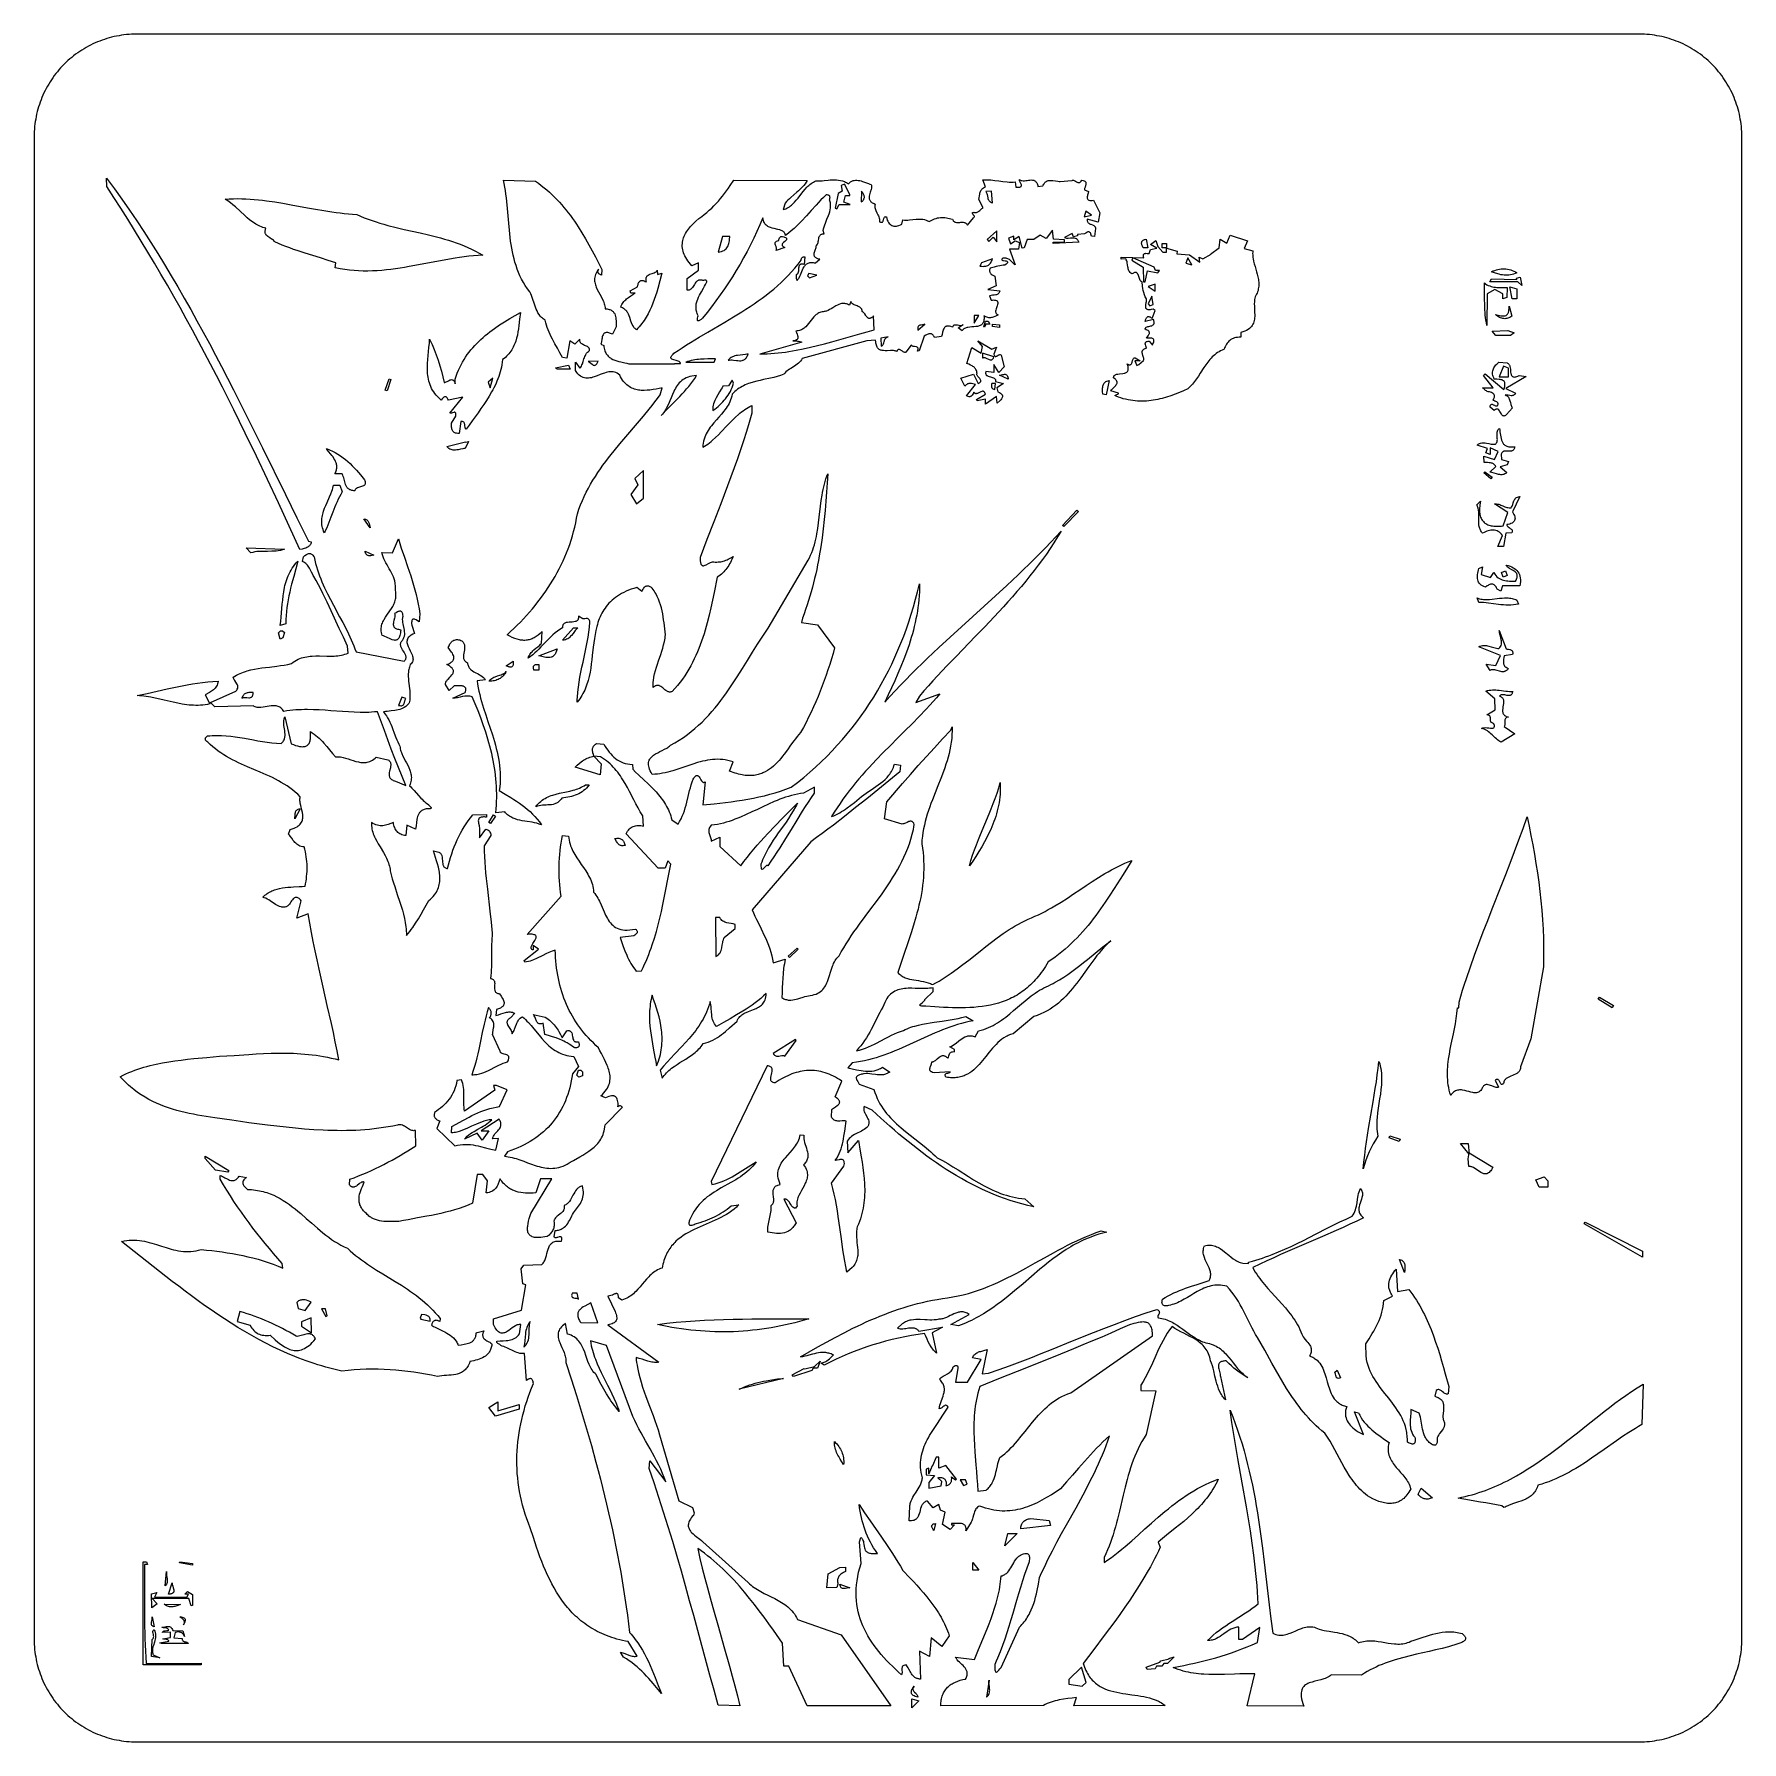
# Model space of a CAD drawing. Header units: metres. Extents: x 0 to 50, y 0 to 50.
import ezdxf

# ---------------------------------------------------------------- set-up
doc = ezdxf.new("R2010")
doc.units = ezdxf.units.M

msp = doc.modelspace()

# ---------------------------------------------------------------- linework, layer by layer
for points in [[(3, 0), (47, 0), (47, 0), (47.074492, 0.000924), (47.148761, 0.003687), (47.222779, 0.008277), (47.296513, 0.01468), (47.369934, 0.022884), (47.443009, 0.032877), (47.51571, 0.044646), (47.588004, 0.058177), (47.659861, 0.073458), (47.731251, 0.090477), (47.802143, 0.10922), (47.872505, 0.129676), (47.942308, 0.15183), (48.01152, 0.175671), (48.080111, 0.201186), (48.14805, 0.228361), (48.215307, 0.257185), (48.281849, 0.287645), (48.347648, 0.319727), (48.412671, 0.35342), (48.476889, 0.388709), (48.540271, 0.425584), (48.602785, 0.46403), (48.664402, 0.504035), (48.725089, 0.545587), (48.784818, 0.588672), (48.843556, 0.633279), (48.901274, 0.679394), (48.957939, 0.727004), (49.013523, 0.776097), (49.067994, 0.826659), (49.12132, 0.87868), (49.12132, 0.87868), (49.173341, 0.932006), (49.223903, 0.986477), (49.272996, 1.042061), (49.320606, 1.098726), (49.366721, 1.156444), (49.411328, 1.215182), (49.454413, 1.274911), (49.495965, 1.335598), (49.53597, 1.397215), (49.574416, 1.459729), (49.611291, 1.523111), (49.64658, 1.587329), (49.680273, 1.652352), (49.712355, 1.718151), (49.742815, 1.784693), (49.771639, 1.85195), (49.798814, 1.919889), (49.824329, 1.98848), (49.84817, 2.057692), (49.870324, 2.127495), (49.89078, 2.197857), (49.909523, 2.268749), (49.926542, 2.340139), (49.941823, 2.411996), (49.955354, 2.48429), (49.967123, 2.556991), (49.977116, 2.630066), (49.98532, 2.703487), (49.991723, 2.777221), (49.996313, 2.851239), (49.999076, 2.925508), (50, 3), (50, 47), (50, 47), (49.999076, 47.074492), (49.996313, 47.148761), (49.991723, 47.222779), (49.98532, 47.296513), (49.977116, 47.369934), (49.967123, 47.443009), (49.955354, 47.51571), (49.941823, 47.588004), (49.926542, 47.659861), (49.909523, 47.731251), (49.89078, 47.802143), (49.870324, 47.872505), (49.84817, 47.942308), (49.824329, 48.01152), (49.798814, 48.080111), (49.771639, 48.14805), (49.742815, 48.215307), (49.712355, 48.281849), (49.680273, 48.347648), (49.64658, 48.412671), (49.611291, 48.476889), (49.574416, 48.540271), (49.53597, 48.602785), (49.495965, 48.664402), (49.454413, 48.725089), (49.411328, 48.784818), (49.366721, 48.843556), (49.320606, 48.901274), (49.272996, 48.957939), (49.223903, 49.013523), (49.173341, 49.067994), (49.12132, 49.12132), (49.12132, 49.12132), (49.067994, 49.173341), (49.013523, 49.223903), (48.957939, 49.272996), (48.901274, 49.320606), (48.843556, 49.366721), (48.784818, 49.411328), (48.725089, 49.454413), (48.664402, 49.495965), (48.602785, 49.53597), (48.540271, 49.574416), (48.476889, 49.611291), (48.412671, 49.64658), (48.347648, 49.680273), (48.281849, 49.712355), (48.215307, 49.742815), (48.14805, 49.771639), (48.080111, 49.798814), (48.01152, 49.824329), (47.942308, 49.84817), (47.872505, 49.870324), (47.802143, 49.89078), (47.731251, 49.909523), (47.659861, 49.926542), (47.588004, 49.941823), (47.51571, 49.955354), (47.443009, 49.967123), (47.369934, 49.977116), (47.296513, 49.98532), (47.222779, 49.991723), (47.148761, 49.996313), (47.074492, 49.999076), (47, 50), (3, 50), (3, 50), (2.925508, 49.999076), (2.851239, 49.996313), (2.777221, 49.991723), (2.703487, 49.98532), (2.630066, 49.977116), (2.556991, 49.967123), (2.48429, 49.955354), (2.411996, 49.941823), (2.340139, 49.926542), (2.268749, 49.909523), (2.197857, 49.89078), (2.127495, 49.870324), (2.057692, 49.84817), (1.98848, 49.824329), (1.919889, 49.798814), (1.85195, 49.771639), (1.784693, 49.742815), (1.718151, 49.712355), (1.652352, 49.680273), (1.587329, 49.64658), (1.523111, 49.611291), (1.459729, 49.574416), (1.397215, 49.53597), (1.335598, 49.495965), (1.274911, 49.454413), (1.215182, 49.411328), (1.156444, 49.366721), (1.098726, 49.320606), (1.042061, 49.272996), (0.986477, 49.223903), (0.932006, 49.173341), (0.87868, 49.12132), (0.87868, 49.12132), (0.826659, 49.067994), (0.776097, 49.013523), (0.727004, 48.957939), (0.679394, 48.901274), (0.633279, 48.843556), (0.588672, 48.784818), (0.545587, 48.725089), (0.504035, 48.664402), (0.46403, 48.602785), (0.425584, 48.540271), (0.388709, 48.476889), (0.35342, 48.412671), (0.319727, 48.347648), (0.287645, 48.281849), (0.257185, 48.215307), (0.228361, 48.14805), (0.201186, 48.080111), (0.175671, 48.01152), (0.15183, 47.942308), (0.129676, 47.872505), (0.10922, 47.802143), (0.090477, 47.731251), (0.073458, 47.659861), (0.058177, 47.588004), (0.044646, 47.51571), (0.032877, 47.443009), (0.022884, 47.369934), (0.01468, 47.296513), (0.008277, 47.222779), (0.003687, 47.148761), (0.000924, 47.074492), (0, 47), (0, 3), (0, 3), (0.000924, 2.925508), (0.003687, 2.851239), (0.008277, 2.777221), (0.01468, 2.703487), (0.022884, 2.630066), (0.032877, 2.556991), (0.044646, 2.48429), (0.058177, 2.411996), (0.073458, 2.340139), (0.090477, 2.268749), (0.10922, 2.197857), (0.129676, 2.127495), (0.15183, 2.057692), (0.175671, 1.98848), (0.201186, 1.919889), (0.228361, 1.85195), (0.257185, 1.784694), (0.287645, 1.718151), (0.319727, 1.652352), (0.35342, 1.587329), (0.388709, 1.523111), (0.425584, 1.459729), (0.46403, 1.397215), (0.504035, 1.335598), (0.545587, 1.274911), (0.588672, 1.215182), (0.633279, 1.156444), (0.679394, 1.098726), (0.727004, 1.042061), (0.776097, 0.986477), (0.826659, 0.932006), (0.87868, 0.87868), (0.87868, 0.87868), (0.932006, 0.826659), (0.986477, 0.776097), (1.042061, 0.727004), (1.098726, 0.679394), (1.156444, 0.633279), (1.215182, 0.588672), (1.274911, 0.545587), (1.335598, 0.504035), (1.397215, 0.46403), (1.459729, 0.425584), (1.523111, 0.388709), (1.587329, 0.35342), (1.652352, 0.319727), (1.718151, 0.287645), (1.784693, 0.257185), (1.85195, 0.228361), (1.919889, 0.201186), (1.98848, 0.175671), (2.057692, 0.15183), (2.127495, 0.129676), (2.197857, 0.10922), (2.268749, 0.090477), (2.340139, 0.073458), (2.411996, 0.058177), (2.48429, 0.044646), (2.556991, 0.032877), (2.630066, 0.022884), (2.703487, 0.01468), (2.777221, 0.008277), (2.851239, 0.003687), (2.925508, 0.000924), (3, 0)], [(2.122932, 45.782587), (2.122932, 45.782587), (2.3494, 45.474514), (2.571373, 45.163867), (2.78903, 44.850751), (3.002552, 44.535267), (3.212119, 44.217519), (3.417913, 43.897609), (3.620112, 43.575642), (3.818899, 43.251719), (4.014453, 42.925943), (4.206954, 42.598419), (4.396583, 42.269248), (4.58352, 41.938533), (4.767947, 41.606378), (4.950042, 41.272886), (5.129988, 40.93816), (5.307963, 40.602302), (5.484149, 40.265415), (5.658725, 39.927603), (5.831873, 39.588969), (6.003773, 39.249615), (6.34455, 38.56916), (6.682498, 37.887064), (7.355684, 36.521239), (7.693808, 35.839158), (8.034877, 35.158731), (8.113719, 35.132322), (8.113719, 35.132322), (8.106739, 35.105263), (8.097756, 35.080698), (8.086806, 35.058463), (8.073924, 35.038396), (8.059145, 35.020333), (8.042503, 35.004111), (8.024036, 34.989565), (8.003777, 34.976533), (7.981761, 34.964852), (7.958024, 34.954357), (7.905528, 34.936273), (7.846569, 34.920976), (7.781428, 34.907157), (7.781428, 34.907157), (7.469654, 35.594538), (7.154379, 36.279935), (6.835167, 36.963112), (6.511581, 37.643832), (6.183183, 38.321861), (6.017043, 38.659792), (5.849536, 38.996962), (5.680608, 39.33334), (5.510203, 39.668899), (5.338268, 40.003608), (5.164747, 40.337438), (4.989585, 40.670359), (4.812729, 41.002342), (4.634123, 41.333357), (4.453713, 41.663376), (4.271444, 41.992367), (4.087262, 42.320303), (3.901111, 42.647154), (3.712938, 42.972889), (3.522687, 43.29748), (3.330304, 43.620897), (3.135734, 43.943111), (2.938922, 44.264093), (2.739815, 44.583812), (2.538356, 44.902239), (2.334493, 45.219345), (2.128169, 45.535101), (2.122932, 45.782587)], [(13.738447, 45.728914), (14.677676, 45.696898), (14.677676, 45.696898), (14.764528, 45.63463), (14.848957, 45.570643), (14.931038, 45.50499), (15.010845, 45.437724), (15.088453, 45.368898), (15.163936, 45.298565), (15.237371, 45.226777), (15.30883, 45.153587), (15.378389, 45.079049), (15.446123, 45.003214), (15.512106, 44.926136), (15.576413, 44.847868), (15.639119, 44.768462), (15.700298, 44.687971), (15.760025, 44.606449), (15.818375, 44.523947), (15.875423, 44.440519), (15.931243, 44.356217), (16.039498, 44.185204), (16.143738, 44.011331), (16.244562, 43.835021), (16.342566, 43.656695), (16.438349, 43.476777), (16.625641, 43.113853), (16.615348, 42.946626), (16.615348, 42.946626), (16.584146, 42.956905), (16.557271, 42.96946), (16.535461, 42.984777), (16.526687, 42.993622), (16.519456, 43.003339), (16.513862, 43.013989), (16.509995, 43.025632), (16.50795, 43.038329), (16.507817, 43.05214), (16.509691, 43.067125), (16.513662, 43.083346), (16.519823, 43.100863), (16.528268, 43.119736), (16.528268, 43.119736), (16.498081, 43.0785), (16.472762, 43.037958), (16.452059, 42.998073), (16.435716, 42.958808), (16.42348, 42.920127), (16.415098, 42.881993), (16.410315, 42.844368), (16.408878, 42.807216), (16.410533, 42.7705), (16.415027, 42.734183), (16.422105, 42.698228), (16.431514, 42.662598), (16.442999, 42.627257), (16.456308, 42.592168), (16.48738, 42.522596), (16.522699, 42.453588), (16.560236, 42.384848), (16.59796, 42.316082), (16.63384, 42.246995), (16.665847, 42.177291), (16.679763, 42.142116), (16.69195, 42.106676), (16.702153, 42.070935), (16.710119, 42.034855), (16.715594, 41.998399), (16.718324, 41.961532), (16.718324, 41.961532), (16.750885, 41.958581), (16.781173, 41.954222), (16.80927, 41.948507), (16.835258, 41.941487), (16.859216, 41.933215), (16.881228, 41.923742), (16.901374, 41.91312), (16.919736, 41.901402), (16.936396, 41.888639), (16.951434, 41.874883), (16.964933, 41.860186), (16.976973, 41.8446), (16.987637, 41.828177), (16.997005, 41.810969), (17.012182, 41.774406), (17.023154, 41.735325), (17.030575, 41.694143), (17.035095, 41.651275), (17.037366, 41.607137), (17.037769, 41.516711), (17.036995, 41.426189), (16.930935, 41.214357), (16.930935, 41.214357), (16.87249, 41.240044), (16.846432, 41.249236), (16.822365, 41.256128), (16.800198, 41.26082), (16.779844, 41.263412), (16.761211, 41.264005), (16.744212, 41.262699), (16.728757, 41.259595), (16.714756, 41.254793), (16.70212, 41.248394), (16.690761, 41.240498), (16.680587, 41.231205), (16.671512, 41.220617), (16.656294, 41.195953), (16.644395, 41.16731), (16.635098, 41.135492), (16.627689, 41.101303), (16.621454, 41.065544), (16.609648, 40.992537), (16.602648, 40.956895), (16.593964, 40.922899), (16.675919, 40.882432), (16.675919, 40.882432), (16.681429, 40.841205), (16.688815, 40.802566), (16.698003, 40.766416), (16.708918, 40.732656), (16.721485, 40.701185), (16.73563, 40.671903), (16.751279, 40.644711), (16.768357, 40.619509), (16.786789, 40.596197), (16.806501, 40.574675), (16.827419, 40.554843), (16.849467, 40.536602), (16.872572, 40.519851), (16.896659, 40.504491), (16.94748, 40.477542), (17.001335, 40.454958), (17.057628, 40.43594), (17.115761, 40.419688), (17.175141, 40.405403), (17.29525, 40.379542), (17.354789, 40.366367), (17.413188, 40.351964), (18.748962, 40.343335), (18.749251, 40.352332), (18.920164, 40.355021), (18.920164, 40.355021), (18.920629, 40.36818), (18.918309, 40.379943), (18.91344, 40.390426), (18.90626, 40.399745), (18.897007, 40.408016), (18.885919, 40.415353), (18.859185, 40.427693), (18.827961, 40.437688), (18.794147, 40.446265), (18.726352, 40.462865), (18.696173, 40.472738), (18.671008, 40.484894), (18.6609, 40.492116), (18.652757, 40.500257), (18.646819, 40.509431), (18.643322, 40.519753), (18.642504, 40.53134), (18.644603, 40.544308), (18.649856, 40.558771), (18.658501, 40.574845), (18.670776, 40.592647), (18.686918, 40.612292), (18.707164, 40.633895), (18.731753, 40.657572), (18.731753, 40.657572), (18.852458, 40.739802), (18.974265, 40.820266), (19.097036, 40.89916), (19.220632, 40.976679), (19.469747, 41.12837), (19.720507, 41.276898), (20.22254, 41.570693), (20.471603, 41.719078), (20.717892, 41.870531), (20.83965, 41.947896), (20.960301, 42.026611), (21.079705, 42.106874), (21.197725, 42.188877), (21.314223, 42.272816), (21.42906, 42.358885), (21.542099, 42.44728), (21.653201, 42.538195), (21.762228, 42.631825), (21.869042, 42.728364), (21.973506, 42.828008), (22.07548, 42.930951), (22.174828, 43.037388), (22.27141, 43.147514), (22.365088, 43.261524), (22.455726, 43.379611), (22.455726, 43.379611), (22.460309, 43.40561), (22.46732, 43.427787), (22.476786, 43.4461), (22.488733, 43.460507), (22.503188, 43.470965), (22.520179, 43.477433), (22.539732, 43.479868), (22.561874, 43.478229), (22.542903, 43.258779), (22.542903, 43.258779), (22.519139, 43.263508), (22.497865, 43.266099), (22.478938, 43.266675), (22.462215, 43.265359), (22.447556, 43.262272), (22.434817, 43.257537), (22.423856, 43.251275), (22.414532, 43.243609), (22.406701, 43.23466), (22.400221, 43.224552), (22.390747, 43.201344), (22.384972, 43.17496), (22.381757, 43.146379), (22.378455, 43.086528), (22.376093, 43.057213), (22.371738, 43.029607), (22.364253, 43.004687), (22.358981, 42.99354), (22.3525, 42.98343), (22.344667, 42.97448), (22.33534, 42.966813), (22.324377, 42.960549), (22.311635, 42.955812), (22.311635, 42.955812), (22.308194, 42.934088), (22.306999, 42.912649), (22.307863, 42.891487), (22.310597, 42.870593), (22.315014, 42.84996), (22.320926, 42.829581), (22.336484, 42.789548), (22.336484, 42.789548), (22.353089, 42.80687), (22.368362, 42.825535), (22.38244, 42.845401), (22.395457, 42.866324), (22.418854, 42.91077), (22.439642, 42.957727), (22.477732, 43.054593), (22.497208, 43.10221), (22.51842, 43.147757), (22.542456, 43.190086), (22.555872, 43.209687), (22.570402, 43.228054), (22.58618, 43.245044), (22.603344, 43.260514), (22.622028, 43.274321), (22.642369, 43.286322), (22.664502, 43.296372), (22.688564, 43.30433), (22.71469, 43.310052), (22.743015, 43.313394), (22.773677, 43.314214), (22.80681, 43.312369), (22.842551, 43.307714), (22.881035, 43.300108), (23.001034, 43.407062), (23.001034, 43.407062), (22.973774, 43.413255), (22.949502, 43.420322), (22.928076, 43.428216), (22.909351, 43.436888), (22.893185, 43.446291), (22.879432, 43.456378), (22.86795, 43.4671), (22.858594, 43.47841), (22.851222, 43.490261), (22.845689, 43.502605), (22.841852, 43.515394), (22.839567, 43.528581), (22.839078, 43.555957), (22.843072, 43.584354), (22.850401, 43.613389), (22.859914, 43.642682), (22.880895, 43.700519), (22.890065, 43.728301), (22.89682, 43.754818), (22.900013, 43.779689), (22.898492, 43.802533), (22.898492, 43.802533), (22.908676, 43.81253), (22.91762, 43.823365), (22.932212, 43.847241), (22.943118, 43.873547), (22.951186, 43.901672), (22.957266, 43.931003), (22.962206, 43.960926), (22.972064, 44.0201), (22.97868, 44.048126), (22.987552, 44.074295), (22.999528, 44.097993), (23.015459, 44.118607), (23.025173, 44.127567), (23.036193, 44.135526), (23.048627, 44.142409), (23.062579, 44.148137), (23.078157, 44.152635), (23.095466, 44.155827), (23.114612, 44.157635), (23.135702, 44.157983), (23.099588, 44.247206), (23.099588, 44.247206), (23.111238, 44.303845), (23.126939, 44.359745), (23.145827, 44.41506), (23.167036, 44.469944), (23.212953, 44.579038), (23.257767, 44.688262), (23.277595, 44.743309), (23.294551, 44.798851), (23.307769, 44.855044), (23.316382, 44.91204), (23.318692, 44.940889), (23.319526, 44.969996), (23.318777, 44.999381), (23.316335, 45.029064), (23.312093, 45.059064), (23.305943, 45.089401), (23.297776, 45.120092), (23.287485, 45.151158), (23.287485, 45.151158), (23.294301, 45.170955), (23.299028, 45.188992), (23.301742, 45.205337), (23.302517, 45.220057), (23.30143, 45.233219), (23.298554, 45.24489), (23.293967, 45.255138), (23.287742, 45.264029), (23.279957, 45.271631), (23.270684, 45.27801), (23.260001, 45.283235), (23.247982, 45.287371), (23.22024, 45.292649), (23.188059, 45.294379), (23.188059, 45.294379), (23.11126, 45.220996), (23.03662, 45.146084), (22.963754, 45.069946), (22.892279, 44.992882), (22.751958, 44.837178), (22.612579, 44.68138), (22.471063, 44.527894), (22.398543, 44.45277), (22.324334, 44.379126), (22.248052, 44.307263), (22.169312, 44.237482), (22.087729, 44.170084), (22.002919, 44.10537), (22.002919, 44.10537), (21.994449, 44.133574), (21.983549, 44.158548), (21.97038, 44.180537), (21.955107, 44.199786), (21.937891, 44.216541), (21.918895, 44.231046), (21.898282, 44.243548), (21.876214, 44.254291), (21.852855, 44.263521), (21.828367, 44.271484), (21.776654, 44.284586), (21.666837, 44.306369), (21.611336, 44.318975), (21.557175, 44.335341), (21.531004, 44.345547), (21.505656, 44.357429), (21.481293, 44.371232), (21.45808, 44.387201), (21.436177, 44.405582), (21.415748, 44.426621), (21.396956, 44.450561), (21.379962, 44.47765), (21.364931, 44.508131), (21.352024, 44.542251), (21.341405, 44.580254), (21.333235, 44.622386), (21.333235, 44.622386), (21.249673, 44.420599), (21.162097, 44.221559), (21.070599, 44.025189), (20.975274, 43.831413), (20.876216, 43.640155), (20.773517, 43.451339), (20.667271, 43.264889), (20.557571, 43.080728), (20.444512, 42.89878), (20.328186, 42.71897), (20.208687, 42.54122), (20.086109, 42.365455), (19.960545, 42.191599), (19.832088, 42.019575), (19.700833, 41.849307), (19.566871, 41.68072), (19.566871, 41.68072), (19.529265, 41.648944), (19.494409, 41.623955), (19.478563, 41.614782), (19.464063, 41.608238), (19.451131, 41.604631), (19.439987, 41.604275), (19.430849, 41.607477), (19.423939, 41.61455), (19.419475, 41.625803), (19.417679, 41.641547), (19.41877, 41.662093), (19.422968, 41.687751), (19.430492, 41.718831), (19.441563, 41.755643), (19.441563, 41.755643), (19.426225, 41.789911), (19.413252, 41.823565), (19.402551, 41.856629), (19.394027, 41.889128), (19.387588, 41.921089), (19.383142, 41.952536), (19.380593, 41.983494), (19.37985, 42.013989), (19.380819, 42.044046), (19.383406, 42.073691), (19.387519, 42.102947), (19.393064, 42.131842), (19.408079, 42.188644), (19.427704, 42.244301), (19.451194, 42.299012), (19.477803, 42.352981), (19.506784, 42.406409), (19.537393, 42.459498), (19.600508, 42.565466), (19.631523, 42.61875), (19.661181, 42.672501), (19.661181, 42.672501), (19.677379, 42.704779), (19.687915, 42.733396), (19.690763, 42.746089), (19.691839, 42.757575), (19.691025, 42.767757), (19.688203, 42.776539), (19.683253, 42.783822), (19.676058, 42.789511), (19.666497, 42.793508), (19.654454, 42.795715), (19.639808, 42.796036), (19.622442, 42.794373), (19.602237, 42.79063), (19.579074, 42.78471), (19.579074, 42.78471), (19.554409, 42.792489), (19.531478, 42.797519), (19.510174, 42.799968), (19.49039, 42.800003), (19.47202, 42.797793), (19.454957, 42.793506), (19.439095, 42.78731), (19.424327, 42.779375), (19.410546, 42.769867), (19.397646, 42.758957), (19.374063, 42.733597), (19.352724, 42.704643), (19.332776, 42.673441), (19.293645, 42.609677), (19.272756, 42.579808), (19.249847, 42.553076), (19.237369, 42.541307), (19.224067, 42.530828), (19.209833, 42.521806), (19.194561, 42.51441), (19.178145, 42.508808), (19.160478, 42.505168), (19.141453, 42.503659), (19.120965, 42.504449), (19.121711, 42.841099), (19.452758, 43.086051), (19.452758, 43.302169), (19.260637, 43.218028), (19.260637, 43.218028), (19.216329, 43.267034), (19.176037, 43.315614), (19.139688, 43.363774), (19.107208, 43.411522), (19.078521, 43.458862), (19.053552, 43.505803), (19.032229, 43.552349), (19.014476, 43.598507), (19.000218, 43.644283), (18.989382, 43.689684), (18.981892, 43.734716), (18.977674, 43.779385), (18.976655, 43.823697), (18.978758, 43.867659), (18.98391, 43.911278), (18.992037, 43.954558), (19.003063, 43.997507), (19.016915, 44.040131), (19.033517, 44.082437), (19.052796, 44.124429), (19.074676, 44.166116), (19.099084, 44.207502), (19.125945, 44.248595), (19.155185, 44.2894), (19.186728, 44.329924), (19.2205, 44.370174), (19.256428, 44.410155), (19.294436, 44.449873), (19.33445, 44.489336), (19.376396, 44.528548), (19.465783, 44.60625), (19.465783, 44.60625), (19.545237, 44.66141), (19.622018, 44.719161), (19.696253, 44.779376), (19.768065, 44.841929), (19.83758, 44.906696), (19.904923, 44.97355), (19.970218, 45.042367), (20.033592, 45.113019), (20.095168, 45.185383), (20.155073, 45.259331), (20.21343, 45.33474), (20.270365, 45.411482), (20.326004, 45.489433), (20.38047, 45.568467), (20.486386, 45.729281), (22.629008, 45.718336), (22.629008, 45.718336), (22.601337, 45.667075), (22.570259, 45.618747), (22.536161, 45.573002), (22.499428, 45.529491), (22.460445, 45.487864), (22.419599, 45.447771), (22.377274, 45.408862), (22.333856, 45.370788), (22.245282, 45.295744), (22.156962, 45.219843), (22.113861, 45.180696), (22.07198, 45.140285), (22.031705, 45.098261), (21.99342, 45.054273), (21.926919, 44.861324), (21.926919, 44.861324), (21.967268, 44.874128), (22.005778, 44.889257), (22.042566, 44.906568), (22.07775, 44.925915), (22.111448, 44.947153), (22.143777, 44.970137), (22.174856, 44.994721), (22.204803, 45.020761), (22.233735, 45.048111), (22.261769, 45.076627), (22.315619, 45.136573), (22.367296, 45.19944), (22.41774, 45.264065), (22.518706, 45.393948), (22.571112, 45.456883), (22.626057, 45.516934), (22.654776, 45.545515), (22.684483, 45.572939), (22.715296, 45.599061), (22.747334, 45.623736), (22.780713, 45.64682), (22.815551, 45.668166), (22.851967, 45.68763), (22.890077, 45.705067), (22.890077, 45.705067), (22.949728, 45.703986), (23.009651, 45.705768), (23.069782, 45.709678), (23.130056, 45.714985), (23.250768, 45.726856), (23.311077, 45.731955), (23.371267, 45.735519), (23.431272, 45.736815), (23.491028, 45.735111), (23.550469, 45.729674), (23.609529, 45.71977), (23.668144, 45.704668), (23.697264, 45.694938), (23.726248, 45.683634), (23.755088, 45.670663), (23.783775, 45.655935), (23.812302, 45.639358), (23.840661, 45.62084), (23.840661, 45.62084), (23.861232, 45.639869), (23.881812, 45.65668), (23.902404, 45.671366), (23.923008, 45.684022), (23.943627, 45.694742), (23.964262, 45.703622), (23.984915, 45.710755), (24.005588, 45.716237), (24.046998, 45.722622), (24.088507, 45.723536), (24.130128, 45.719733), (24.171874, 45.711972), (24.213759, 45.701007), (24.255796, 45.687596), (24.340381, 45.656459), (24.425736, 45.624615), (24.468736, 45.610319), (24.511969, 45.598115), (24.511969, 45.598115), (24.516582, 45.581065), (24.51927, 45.563547), (24.520216, 45.545602), (24.519608, 45.527272), (24.514462, 45.489621), (24.505314, 45.450926), (24.480923, 45.371727), (24.46864, 45.331885), (24.458271, 45.292323), (24.451297, 45.253373), (24.449195, 45.215364), (24.450434, 45.196817), (24.453446, 45.178629), (24.458417, 45.160843), (24.46553, 45.143498), (24.474971, 45.126638), (24.486925, 45.110303), (24.501577, 45.094535), (24.519111, 45.079375), (24.539714, 45.064864), (24.563568, 45.051044), (24.590861, 45.037956), (24.621775, 45.025642), (24.621775, 45.025642), (24.614983, 44.990968), (24.613316, 44.957543), (24.616111, 44.925166), (24.6227, 44.893639), (24.63242, 44.86276), (24.644606, 44.832331), (24.67371, 44.772023), (24.704691, 44.711116), (24.719222, 44.679938), (24.732227, 44.648011), (24.74304, 44.615135), (24.750996, 44.581111), (24.75543, 44.545738), (24.755676, 44.508817), (24.755676, 44.508817), (24.782412, 44.495595), (24.793893, 44.492026), (24.804223, 44.490307), (24.813481, 44.490303), (24.821749, 44.491881), (24.829107, 44.494906), (24.835635, 44.499244), (24.84652, 44.511324), (24.855048, 44.527048), (24.86186, 44.545344), (24.867599, 44.56514), (24.878425, 44.604941), (24.884797, 44.6228), (24.892663, 44.63787), (24.902666, 44.649077), (24.908669, 44.652897), (24.915448, 44.655349), (24.923082, 44.6563), (24.931651, 44.655614), (24.951918, 44.648799), (24.951918, 44.648799), (24.965011, 44.601226), (24.980177, 44.558319), (24.997408, 44.520055), (25.016695, 44.486409), (25.038031, 44.457354), (25.061407, 44.432868), (25.086817, 44.412924), (25.11425, 44.397498), (25.143701, 44.386565), (25.17516, 44.380099), (25.208619, 44.378077), (25.244071, 44.380473), (25.281508, 44.387263), (25.320921, 44.39842), (25.362303, 44.413921), (25.405645, 44.433741), (25.431651, 44.563289), (25.431651, 44.563289), (25.481814, 44.557796), (25.531925, 44.555883), (25.581939, 44.556847), (25.631815, 44.559982), (25.730974, 44.569948), (25.829053, 44.580143), (25.877578, 44.583565), (25.925703, 44.584929), (25.973383, 44.583533), (26.020576, 44.57867), (26.067237, 44.569636), (26.113323, 44.555726), (26.158791, 44.536236), (26.181279, 44.524179), (26.203596, 44.510461), (26.203596, 44.510461), (26.242801, 44.535935), (26.282735, 44.558272), (26.323346, 44.577542), (26.364578, 44.593816), (26.406377, 44.607164), (26.448691, 44.617657), (26.491465, 44.625365), (26.534645, 44.630359), (26.578177, 44.632709), (26.622008, 44.632484), (26.666083, 44.629757), (26.710348, 44.624597), (26.75475, 44.617075), (26.799235, 44.607261), (26.843749, 44.595225), (26.888237, 44.581039), (26.888237, 44.581039), (26.895087, 44.562874), (26.903158, 44.547115), (26.912372, 44.533602), (26.92265, 44.522177), (26.933917, 44.51268), (26.946094, 44.504951), (26.959104, 44.49883), (26.972868, 44.494159), (27.002352, 44.488528), (27.033926, 44.486783), (27.066968, 44.487646), (27.100859, 44.489844), (27.134978, 44.492101), (27.168704, 44.493141), (27.201418, 44.49169), (27.232497, 44.486472), (27.247231, 44.482052), (27.261323, 44.476212), (27.274696, 44.468792), (27.287274, 44.459634), (27.298977, 44.448577), (27.309729, 44.435463), (27.319453, 44.420132), (27.32807, 44.402424), (27.502297, 44.623782), (27.502297, 44.623782), (27.517412, 44.634786), (27.526119, 44.645987), (27.529374, 44.657323), (27.528132, 44.668737), (27.523352, 44.680168), (27.515987, 44.691558), (27.497336, 44.713977), (27.479829, 44.735518), (27.473896, 44.745812), (27.471118, 44.755709), (27.472453, 44.765149), (27.478856, 44.774073), (27.491283, 44.782423), (27.510692, 44.790139), (27.510692, 44.790139), (27.534112, 44.783012), (27.555827, 44.779641), (27.576018, 44.779638), (27.594865, 44.782616), (27.612551, 44.788189), (27.629256, 44.795969), (27.645163, 44.80557), (27.660452, 44.816605), (27.689903, 44.841428), (27.71906, 44.867342), (27.749373, 44.891253), (27.765417, 44.901489), (27.782294, 44.910064), (27.663002, 45.163137), (27.663002, 45.163137), (27.67183, 45.212012), (27.678853, 45.263772), (27.68711, 45.316585), (27.692652, 45.342814), (27.699641, 45.368619), (27.70846, 45.39377), (27.719486, 45.41804), (27.733101, 45.441199), (27.749684, 45.463017), (27.769616, 45.483266), (27.793275, 45.501717), (27.821042, 45.51814), (27.853298, 45.532307), (27.774001, 45.730539), (27.774001, 45.730539), (27.833733, 45.734729), (27.893264, 45.735795), (27.952629, 45.734179), (28.011861, 45.730328), (28.130061, 45.717694), (28.248137, 45.701447), (28.36636, 45.685142), (28.485001, 45.672332), (28.544562, 45.668349), (28.60433, 45.666572), (28.664339, 45.667447), (28.724621, 45.671417), (28.741137, 45.523749), (28.741137, 45.523749), (28.791572, 45.520038), (28.831341, 45.520425), (28.86148, 45.524526), (28.883027, 45.531954), (28.890903, 45.536795), (28.897019, 45.542323), (28.901506, 45.548489), (28.904494, 45.555246), (28.906489, 45.570337), (28.904041, 45.587209), (28.898188, 45.605477), (28.889968, 45.624754), (28.870573, 45.664791), (28.861474, 45.684777), (28.854156, 45.704228), (28.849659, 45.722756), (28.849017, 45.739976), (28.849017, 45.739976), (28.864749, 45.730336), (28.881261, 45.722749), (28.898486, 45.717034), (28.916351, 45.713006), (28.953723, 45.709279), (28.992816, 45.710103), (29.033069, 45.714011), (29.073919, 45.719537), (29.114804, 45.725214), (29.155163, 45.729577), (29.194434, 45.731159), (29.232054, 45.728494), (29.25007, 45.725111), (29.267462, 45.720116), (29.284161, 45.713326), (29.300097, 45.704558), (29.315198, 45.693628), (29.329395, 45.680354), (29.342617, 45.664551), (29.354795, 45.646038), (29.365858, 45.624629), (29.375736, 45.600143), (29.384358, 45.572396), (29.391655, 45.541204), (29.537586, 45.560614), (29.537586, 45.560614), (29.547403, 45.582882), (29.557907, 45.603089), (29.569067, 45.621323), (29.580854, 45.637672), (29.593238, 45.652222), (29.606188, 45.665063), (29.619676, 45.676282), (29.633671, 45.685966), (29.663062, 45.701082), (29.694122, 45.711114), (29.726612, 45.716763), (29.760293, 45.718732), (29.794924, 45.717722), (29.830267, 45.714436), (29.902131, 45.703843), (29.973969, 45.69257), (30.009279, 45.688433), (30.043865, 45.686232), (30.380066, 45.713566), (30.380066, 45.713566), (30.388913, 45.71877), (30.397775, 45.722319), (30.415547, 45.724985), (30.433388, 45.722636), (30.451307, 45.716343), (30.469314, 45.707179), (30.487416, 45.696213), (30.523941, 45.673166), (30.542381, 45.663227), (30.560951, 45.655774), (30.579659, 45.651877), (30.598514, 45.652607), (30.607999, 45.655043), (30.617524, 45.659038), (30.62709, 45.664725), (30.636698, 45.672239), (30.656044, 45.693282), (30.675572, 45.72324), (30.675572, 45.72324), (30.711706, 45.715537), (30.740333, 45.705496), (30.762161, 45.693328), (30.777899, 45.679248), (30.788257, 45.66347), (30.793941, 45.646207), (30.795663, 45.627674), (30.79413, 45.608083), (30.790051, 45.587649), (30.784134, 45.566585), (30.769626, 45.523422), (30.756274, 45.480305), (30.751804, 45.459298), (30.74975, 45.438943), (30.874544, 45.396134), (30.874544, 45.396134), (30.858165, 45.341331), (30.843465, 45.287428), (30.838012, 45.261671), (30.834498, 45.237167), (30.833431, 45.214259), (30.835318, 45.193291), (30.840664, 45.174604), (30.849977, 45.158543), (30.863763, 45.145449), (30.882529, 45.135666), (30.906781, 45.129537), (30.937027, 45.127404), (30.973773, 45.129611), (31.017526, 45.1365), (31.199344, 44.773018), (31.154731, 44.49759), (30.833033, 44.579038), (30.833033, 44.579038), (30.832056, 44.545719), (30.833741, 44.531291), (30.836748, 44.518221), (30.840984, 44.506415), (30.846355, 44.495774), (30.860128, 44.477607), (30.877314, 44.462948), (30.897162, 44.451028), (30.918921, 44.441076), (30.94184, 44.432321), (30.988148, 44.415318), (31.010035, 44.405529), (31.030076, 44.393854), (31.047519, 44.379523), (31.061613, 44.361764), (31.067169, 44.351358), (31.071606, 44.339807), (31.07483, 44.327013), (31.076747, 44.312881), (31.04208, 44.075161), (30.958942, 44.084029), (30.958942, 44.084029), (30.951628, 44.114692), (30.943382, 44.140702), (30.93425, 44.162298), (30.92428, 44.179715), (30.913517, 44.193192), (30.902008, 44.202965), (30.8898, 44.209271), (30.876938, 44.212349), (30.863471, 44.212434), (30.849443, 44.209765), (30.834902, 44.204578), (30.819893, 44.19711), (30.788661, 44.176283), (30.756118, 44.149181), (30.54453, 44.137531), (30.547837, 44.094461), (30.429216, 44.070308), (30.395892, 44.162835), (30.169734, 44.042314), (30.169734, 44.042314), (30.195641, 44.032514), (30.222837, 44.027266), (30.251056, 44.025638), (30.280028, 44.026696), (30.339156, 44.033137), (30.398073, 44.039123), (30.42678, 44.039613), (30.454629, 44.037188), (30.481349, 44.030917), (30.506673, 44.019866), (30.518727, 44.012256), (30.530332, 44.003101), (30.541453, 43.992285), (30.552057, 43.97969), (30.56211, 43.9652), (30.571579, 43.948699), (30.58043, 43.930069), (30.58863, 43.909194), (29.840747, 43.868141), (29.839833, 43.909702), (30.170895, 43.909702), (30.172373, 43.980836), (29.845213, 43.997056), (29.819137, 44.259311), (29.630365, 44.014848), (29.454819, 44.11771), (29.271561, 43.992432), (29.07625, 43.992432), (28.983996, 43.739434), (28.925077, 43.733371), (28.844097, 44.073593), (28.681116, 43.97334), (28.681116, 44.08372), (28.528229, 44.025753), (28.590628, 43.863587), (28.723934, 43.945587), (28.848762, 43.900668), (28.821413, 43.702878), (28.555717, 43.702878), (28.727085, 43.24261), (28.727085, 43.24261), (28.706397, 43.257768), (28.686735, 43.274344), (28.64934, 43.310203), (28.612604, 43.347098), (28.57423, 43.381936), (28.553712, 43.397617), (28.531923, 43.411625), (28.508576, 43.423573), (28.483384, 43.433074), (28.456061, 43.439743), (28.426319, 43.443192), (28.393871, 43.443035), (28.358431, 43.438886), (28.358431, 43.438886), (28.337962, 43.419077), (28.332512, 43.410922), (28.329926, 43.403807), (28.329958, 43.397634), (28.332364, 43.392308), (28.336896, 43.387732), (28.343312, 43.383812), (28.360811, 43.377553), (28.382898, 43.372762), (28.432995, 43.364515), (28.457082, 43.359524), (28.477914, 43.352931), (28.493528, 43.343968), (28.498766, 43.338358), (28.501964, 43.331867), (28.502877, 43.324401), (28.50126, 43.315862), (28.496869, 43.306155), (28.489456, 43.295184), (28.478779, 43.282853), (28.46459, 43.269067), (28.424701, 43.236741), (28.424701, 43.236741), (28.374665, 43.234664), (28.324023, 43.229328), (28.272432, 43.220998), (28.219552, 43.209938), (28.165041, 43.196412), (28.108557, 43.180686), (27.988304, 43.14369), (27.988304, 43.14369), (27.980386, 43.12142), (27.975431, 43.100502), (27.973278, 43.080872), (27.97377, 43.062466), (27.976748, 43.04522), (27.982052, 43.029069), (27.989525, 43.013951), (27.999007, 42.999799), (28.01034, 42.986551), (28.023364, 42.974142), (28.053853, 42.951583), (28.089203, 42.93161), (28.128143, 42.91371), (28.171507, 42.634486), (27.925296, 42.523902), (28.2785, 42.480598), (28.2785, 42.480598), (28.269088, 42.455593), (28.257496, 42.434321), (28.243913, 42.416445), (28.228528, 42.401629), (28.211527, 42.389537), (28.193099, 42.379833), (28.173433, 42.37218), (28.152717, 42.366242), (28.108886, 42.358164), (28.063113, 42.352909), (28.016902, 42.347787), (27.97176, 42.340106), (28.016139, 42.212472), (28.016139, 42.212472), (28.055411, 42.215927), (28.089523, 42.216801), (28.118778, 42.215243), (28.143482, 42.211404), (28.16394, 42.205431), (28.180456, 42.197476), (28.193336, 42.187688), (28.202884, 42.176216), (28.209405, 42.163209), (28.213204, 42.148818), (28.214585, 42.133192), (28.213854, 42.11648), (28.207274, 42.080398), (28.195902, 42.041768), (28.168535, 41.961652), (28.157419, 41.922559), (28.151264, 41.885704), (28.15081, 41.868489), (28.15251, 41.852283), (28.156671, 41.837235), (28.163596, 41.823494), (28.173591, 41.811211), (28.186961, 41.800533), (28.204009, 41.791612), (28.225042, 41.784596), (28.225042, 41.784596), (28.176311, 41.75737), (28.127094, 41.732673), (28.077175, 41.712592), (28.051886, 41.704934), (28.02634, 41.699211), (28.000511, 41.695686), (27.974372, 41.694617), (27.947896, 41.696267), (27.921056, 41.700895), (27.893826, 41.708763), (27.866178, 41.72013), (27.838085, 41.735259), (27.809521, 41.754408), (27.809521, 41.754408), (27.813153, 41.709506), (27.813449, 41.669103), (27.810589, 41.63295), (27.804753, 41.600798), (27.796123, 41.572397), (27.784879, 41.547497), (27.771203, 41.52585), (27.755274, 41.507205), (27.737274, 41.491313), (27.717384, 41.477925), (27.695783, 41.466791), (27.672655, 41.457661), (27.648178, 41.450287), (27.622533, 41.444418), (27.568467, 41.436199), (27.511901, 41.431009), (27.454282, 41.426851), (27.397057, 41.42173), (27.341673, 41.41365), (27.315122, 41.407876), (27.289575, 41.400614), (27.26521, 41.391614), (27.24221, 41.380627), (27.220754, 41.367403), (27.201024, 41.351693), (27.183201, 41.333247), (27.167465, 41.311815), (27.056934, 41.398909), (27.197402, 41.500202), (27.197402, 41.500202), (27.190745, 41.490392), (27.183387, 41.482238), (27.175378, 41.475623), (27.166769, 41.470426), (27.147955, 41.463814), (27.127348, 41.461452), (27.105353, 41.462392), (27.082375, 41.465682), (27.035088, 41.475512), (27.011589, 41.480153), (26.988724, 41.483343), (26.9669, 41.484133), (26.94652, 41.481573), (26.927989, 41.474712), (26.919544, 41.469372), (26.911713, 41.462601), (26.904546, 41.454279), (26.898095, 41.444288), (26.892409, 41.43251), (26.88754, 41.418825), (26.88754, 41.418825), (26.838548, 41.438646), (26.795806, 41.450449), (26.776618, 41.453553), (26.758802, 41.454905), (26.742293, 41.454588), (26.727029, 41.452686), (26.712945, 41.449283), (26.699977, 41.444462), (26.688062, 41.438308), (26.677137, 41.430905), (26.658001, 41.412685), (26.642058, 41.390473), (26.628801, 41.364941), (26.617719, 41.336759), (26.608304, 41.306598), (26.600046, 41.27513), (26.584968, 41.210953), (26.568412, 41.149597), (26.365003, 41.114939), (26.365003, 41.114939), (26.350986, 41.144608), (26.336212, 41.169343), (26.320699, 41.189432), (26.304467, 41.205164), (26.287534, 41.216825), (26.269919, 41.224704), (26.251641, 41.229089), (26.232718, 41.230267), (26.213168, 41.228526), (26.193012, 41.224154), (26.172266, 41.217439), (26.150951, 41.208668), (26.106685, 41.186111), (26.060364, 41.158787), (25.909484, 40.731598), (25.864435, 40.716983), (25.864435, 40.716983), (25.876879, 40.750988), (25.882728, 40.778333), (25.882713, 40.799798), (25.880735, 40.808569), (25.877565, 40.816163), (25.868015, 40.828208), (25.854792, 40.836712), (25.838629, 40.842455), (25.820256, 40.846217), (25.779803, 40.850916), (25.759185, 40.853411), (25.739279, 40.857044), (25.720818, 40.862595), (25.704531, 40.870841), (25.691149, 40.882565), (25.685776, 40.889974), (25.681404, 40.898544), (25.524546, 40.692119), (25.524546, 40.692119), (25.516536, 40.686952), (25.508462, 40.683492), (25.492129, 40.681158), (25.475568, 40.684043), (25.458797, 40.691075), (25.441838, 40.701178), (25.424711, 40.713279), (25.39003, 40.739178), (25.372518, 40.750828), (25.354917, 40.760181), (25.337248, 40.766161), (25.319531, 40.767696), (25.310661, 40.76646), (25.301786, 40.763711), (25.292909, 40.759313), (25.284033, 40.753132), (25.266293, 40.734885), (25.248585, 40.707897), (25.248585, 40.707897), (25.229394, 40.71677), (25.209128, 40.723743), (25.187895, 40.729014), (25.165801, 40.732783), (25.119467, 40.736607), (25.070992, 40.736807), (24.971074, 40.732695), (24.92136, 40.731564), (24.872964, 40.73317), (24.826748, 40.739104), (24.804728, 40.74419), (24.783578, 40.750955), (24.763406, 40.759598), (24.744319, 40.770316), (24.726426, 40.783309), (24.709835, 40.798775), (24.694653, 40.816914), (24.68099, 40.837924), (24.668953, 40.862004), (24.65865, 40.889353), (24.650189, 40.92017), (24.643678, 40.954653), (24.639226, 40.993001), (24.63694, 41.035413), (24.375831, 41.016984), (22.488886, 40.508054), (22.488886, 40.508054), (22.465139, 40.466503), (22.438106, 40.429007), (22.408205, 40.395051), (22.375852, 40.364124), (22.341465, 40.335715), (22.305459, 40.30931), (22.230261, 40.260464), (22.153592, 40.213491), (22.115748, 40.189425), (22.078787, 40.164292), (22.043126, 40.137577), (22.009182, 40.108769), (21.97737, 40.077356), (21.948109, 40.042825), (21.948109, 40.042825), (21.900906, 40.024102), (21.853111, 40.006855), (21.75598, 39.976211), (21.657194, 39.949732), (21.557229, 39.926255), (21.355671, 39.883664), (21.255031, 39.862227), (21.155119, 39.839147), (21.056413, 39.813263), (20.959389, 39.783413), (20.911656, 39.766638), (20.864523, 39.748435), (20.818049, 39.728661), (20.772293, 39.707168), (20.727316, 39.683814), (20.683176, 39.658451), (20.639933, 39.630936), (20.597647, 39.601122), (20.556378, 39.568866), (20.516184, 39.53402), (20.477127, 39.496441), (20.439264, 39.455983), (20.439264, 39.455983), (20.426787, 39.398818), (20.410979, 39.343737), (20.392081, 39.290588), (20.370333, 39.239218), (20.345974, 39.189475), (20.319245, 39.141206), (20.290384, 39.094258), (20.259632, 39.048479), (20.227229, 39.003716), (20.193414, 38.959818), (20.122507, 38.874001), (20.048832, 38.789809), (19.974305, 38.706021), (19.900846, 38.621417), (19.830371, 38.534776), (19.796853, 38.49031), (19.764801, 38.444877), (19.734454, 38.398325), (19.706052, 38.350501), (19.679836, 38.301252), (19.656044, 38.250426), (19.634917, 38.197871), (19.616694, 38.143433), (19.601616, 38.086961), (19.589921, 38.028301), (19.581851, 37.967302), (19.577644, 37.90381), (19.577644, 37.90381), (19.628473, 37.934078), (19.677954, 37.966107), (19.726182, 37.999772), (19.773255, 38.034947), (19.819267, 38.07151), (19.864316, 38.109334), (19.951907, 38.188271), (20.036797, 38.270762), (20.119757, 38.355812), (20.282961, 38.529603), (20.364746, 38.616352), (20.447677, 38.701675), (20.532526, 38.784576), (20.620061, 38.864059), (20.665077, 38.902208), (20.711052, 38.939129), (20.758085, 38.974697), (20.80627, 39.008788), (20.855704, 39.041278), (20.906482, 39.072042), (20.958703, 39.100955), (21.01246, 39.127894), (21.015443, 38.900743), (21.015443, 38.900743), (20.937198, 38.630512), (20.855174, 38.361766), (20.769712, 38.094366), (20.681153, 37.828173), (20.589837, 37.563048), (20.496107, 37.298851), (20.400301, 37.035444), (20.302761, 36.772688), (20.103843, 36.248569), (19.902078, 35.725382), (19.700193, 35.202014), (19.500913, 34.677351), (19.500913, 34.677351), (19.500789, 34.604405), (19.502729, 34.573703), (19.505924, 34.546618), (19.510313, 34.522977), (19.515837, 34.502604), (19.522436, 34.485328), (19.530049, 34.470975), (19.538617, 34.459372), (19.548079, 34.450344), (19.558376, 34.44372), (19.569448, 34.439324), (19.581234, 34.436984), (19.593674, 34.436527), (19.620277, 34.440566), (19.648778, 34.450053), (19.678696, 34.463603), (19.740861, 34.497336), (19.80293, 34.530669), (19.832729, 34.543716), (19.861062, 34.552501), (19.861062, 34.552501), (19.903037, 34.547631), (19.944243, 34.544894), (19.984724, 34.544253), (20.024518, 34.545671), (20.063668, 34.549114), (20.102213, 34.554543), (20.140195, 34.561924), (20.177654, 34.571219), (20.214632, 34.582393), (20.251168, 34.595409), (20.287304, 34.61023), (20.323081, 34.626821), (20.358539, 34.645145), (20.393719, 34.665166), (20.463408, 34.710152), (20.463408, 34.710152), (20.426503, 34.619183), (20.406386, 34.574807), (20.385038, 34.531269), (20.362367, 34.488646), (20.33828, 34.447013), (20.312687, 34.406446), (20.285495, 34.367019), (20.256613, 34.328808), (20.22595, 34.291889), (20.193413, 34.256336), (20.158911, 34.222227), (20.122352, 34.189635), (20.083645, 34.158636), (20.042697, 34.129306), (19.999418, 34.10172), (19.999418, 34.10172), (19.909403, 33.65345), (19.863378, 33.429691), (19.815238, 33.206758), (19.763907, 32.985081), (19.708309, 32.76509), (19.678573, 32.655861), (19.647366, 32.547216), (19.614554, 32.439207), (19.580003, 32.331889), (19.543577, 32.225316), (19.505142, 32.119541), (19.464564, 32.014617), (19.421708, 31.9106), (19.376439, 31.807543), (19.328623, 31.705499), (19.278125, 31.604523), (19.22481, 31.504667), (19.168545, 31.405987), (19.109195, 31.308536), (19.046624, 31.212367), (18.980699, 31.117534), (18.911284, 31.024092), (18.838246, 30.932094), (18.761449, 30.841594), (18.68076, 30.752646), (18.68076, 30.752646), (18.65987, 30.744757), (18.639749, 30.739829), (18.62034, 30.737641), (18.60159, 30.737971), (18.583442, 30.740596), (18.565844, 30.745295), (18.548738, 30.751845), (18.532072, 30.760025), (18.499835, 30.780384), (18.468694, 30.804595), (18.407944, 30.857472), (18.377456, 30.882584), (18.346308, 30.904443), (18.330349, 30.913598), (18.31406, 30.921273), (18.297387, 30.927247), (18.280275, 30.931297), (18.262668, 30.933202), (18.244511, 30.932739), (18.225751, 30.929686), (18.206331, 30.923822), (18.186198, 30.914925), (18.165295, 30.902771), (18.14357, 30.887139), (18.120965, 30.867808), (18.120965, 30.867808), (18.121011, 30.919711), (18.122884, 30.971089), (18.126476, 31.021972), (18.131677, 31.072387), (18.146468, 31.171926), (18.16638, 31.269931), (18.190537, 31.366628), (18.218062, 31.46224), (18.24808, 31.556994), (18.279715, 31.651113), (18.344327, 31.838348), (18.375553, 31.931913), (18.40489, 32.025744), (18.431461, 32.120065), (18.454391, 32.215101), (18.472804, 32.311077), (18.480042, 32.359488), (18.485823, 32.408217), (18.485823, 32.408217), (18.464301, 32.585019), (18.442962, 32.762183), (18.431124, 32.8506), (18.417847, 32.938747), (18.402636, 33.026504), (18.384996, 33.113752), (18.364432, 33.200369), (18.340449, 33.286237), (18.312553, 33.371235), (18.280247, 33.455242), (18.243038, 33.53814), (18.20043, 33.619808), (18.176947, 33.660143), (18.151928, 33.700126), (18.125313, 33.739741), (18.097038, 33.778974), (18.097038, 33.778974), (18.076453, 33.794876), (18.055704, 33.808696), (18.034865, 33.820259), (18.014012, 33.82939), (17.993218, 33.835914), (17.97256, 33.839655), (17.952111, 33.840439), (17.931946, 33.83809), (17.912142, 33.832433), (17.892771, 33.823293), (17.87391, 33.810496), (17.855633, 33.793865), (17.838014, 33.773226), (17.821129, 33.748403), (17.805053, 33.719222), (17.789861, 33.685508), (17.647613, 33.798091), (17.647613, 33.798091), (17.562897, 33.772985), (17.482197, 33.745981), (17.405406, 33.717129), (17.332419, 33.68648), (17.26313, 33.654084), (17.197431, 33.619989), (17.135218, 33.584246), (17.076384, 33.546905), (17.020822, 33.508016), (16.968427, 33.467627), (16.919092, 33.425791), (16.872712, 33.382555), (16.82918, 33.33797), (16.788389, 33.292086), (16.750234, 33.244952), (16.714609, 33.196619), (16.681407, 33.147137), (16.650523, 33.096554), (16.62185, 33.044921), (16.595281, 32.992288), (16.570712, 32.938705), (16.548034, 32.884221), (16.527144, 32.828886), (16.507934, 32.772751), (16.490297, 32.715864), (16.474129, 32.658276), (16.445772, 32.541197), (16.422013, 32.42191), (16.402002, 32.300815), (16.384891, 32.178311), (16.36983, 32.054797), (16.34246, 31.80633), (16.328453, 31.682175), (16.313099, 31.558605), (16.295549, 31.436017), (16.274952, 31.314811), (16.250461, 31.195385), (16.221225, 31.078138), (16.204563, 31.020456), (16.186396, 30.963468), (16.166618, 30.907224), (16.145124, 30.851775), (16.121806, 30.797169), (16.096559, 30.743456), (16.069277, 30.690687), (16.039853, 30.638912), (16.008182, 30.588179), (15.974157, 30.538539), (15.937671, 30.490042), (15.89862, 30.442738), (15.89862, 30.442738), (15.900909, 30.516488), (15.904773, 30.590093), (15.916838, 30.736916), (15.934044, 30.883296), (15.95562, 31.029325), (15.980792, 31.175095), (16.00879, 31.320694), (16.038843, 31.466216), (16.070178, 31.611751), (16.133611, 31.903222), (16.164165, 32.049341), (16.192915, 32.195836), (16.21909, 32.342799), (16.241919, 32.490321), (16.260629, 32.638492), (16.274449, 32.787404), (16.274449, 32.787404), (16.268896, 32.813755), (16.261556, 32.83529), (16.252602, 32.852458), (16.242207, 32.865705), (16.230544, 32.875478), (16.217784, 32.882224), (16.204102, 32.886389), (16.18967, 32.888422), (16.159245, 32.887875), (16.127893, 32.884158), (16.096995, 32.880846), (16.082148, 32.880459), (16.067933, 32.881514), (15.937279, 32.960285), (15.937279, 32.960285), (15.93861, 32.931489), (15.936934, 32.906111), (15.93245, 32.883925), (15.925353, 32.864705), (15.91584, 32.848226), (15.90411, 32.834261), (15.890359, 32.822587), (15.874785, 32.812976), (15.857583, 32.805204), (15.838952, 32.799045), (15.79819, 32.790662), (15.754074, 32.786023), (15.708182, 32.783325), (15.662091, 32.780761), (15.617376, 32.776527), (15.575616, 32.76882), (15.556336, 32.763099), (15.538386, 32.755833), (15.521963, 32.746797), (15.507264, 32.735763), (15.494486, 32.722508), (15.483826, 32.706805), (15.475482, 32.688429), (15.46965, 32.667154), (15.466527, 32.642755), (15.466311, 32.615006), (15.466311, 32.615006), (15.392099, 32.570425), (15.321755, 32.521934), (15.254778, 32.470061), (15.190665, 32.415337), (15.128912, 32.358292), (15.069018, 32.299456), (14.952793, 32.178531), (14.837969, 32.056802), (14.779825, 31.996961), (14.720523, 31.938509), (14.65956, 31.881975), (14.596434, 31.827891), (14.530642, 31.776786), (14.461681, 31.729189), (14.461681, 31.729189), (14.474329, 31.766051), (14.489985, 31.800483), (14.508347, 31.832729), (14.529113, 31.86303), (14.551979, 31.89163), (14.576645, 31.918769), (14.602808, 31.944691), (14.630166, 31.969637), (14.687259, 32.017571), (14.745506, 32.06451), (14.802491, 32.11239), (14.829754, 32.137289), (14.855796, 32.163151), (14.872641, 32.506681), (14.872641, 32.506681), (14.816627, 32.45178), (14.760001, 32.403573), (14.702677, 32.362033), (14.673724, 32.343754), (14.644563, 32.327131), (14.615184, 32.31216), (14.585574, 32.298839), (14.555722, 32.287162), (14.525618, 32.277128), (14.49525, 32.268733), (14.464608, 32.261972), (14.43368, 32.256843), (14.402456, 32.253341), (14.370923, 32.251464), (14.339071, 32.251208), (14.306889, 32.252569), (14.274366, 32.255544), (14.241491, 32.26013), (14.208253, 32.266322), (14.140641, 32.283513), (14.071443, 32.30709), (14.00057, 32.337023), (13.927933, 32.373285), (13.853443, 32.415848), (13.853443, 32.415848), (13.951485, 32.506917), (14.0478, 32.599035), (14.142342, 32.692224), (14.235065, 32.786506), (14.325923, 32.881902), (14.414869, 32.978434), (14.501859, 33.076125), (14.586845, 33.174995), (14.669782, 33.275067), (14.750623, 33.376362), (14.829323, 33.478903), (14.905836, 33.58271), (14.980115, 33.687807), (15.052114, 33.794214), (15.121787, 33.901953), (15.189089, 34.011047), (15.253973, 34.121516), (15.316393, 34.233384), (15.376303, 34.346671), (15.433656, 34.461399), (15.488408, 34.577591), (15.540512, 34.695267), (15.589921, 34.81445), (15.63659, 34.935162), (15.680472, 35.057424), (15.721523, 35.181259), (15.759694, 35.306687), (15.794941, 35.433731), (15.827217, 35.562412), (15.856477, 35.692753), (15.882674, 35.824775), (15.905762, 35.9585), (15.905762, 35.9585), (15.95049, 36.089321), (15.99905, 36.217445), (16.051262, 36.343002), (16.106942, 36.466119), (16.165907, 36.586925), (16.227975, 36.705548), (16.292964, 36.822115), (16.36069, 36.936755), (16.430972, 37.049597), (16.503626, 37.160768), (16.57847, 37.270396), (16.655322, 37.378611), (16.733998, 37.485539), (16.814317, 37.591309), (16.896095, 37.696049), (16.97915, 37.799888), (17.148361, 38.005373), (17.32049, 38.20879), (17.667655, 38.613519), (17.83977, 38.816883), (18.008959, 39.022279), (18.092, 39.12606), (18.173761, 39.230733), (18.254061, 39.336428), (18.332717, 39.443272), (18.390406, 39.644295), (18.390406, 39.644295), (18.209518, 39.608102), (18.119925, 39.592587), (18.031275, 39.580073), (17.94385, 39.571524), (17.857933, 39.5679), (17.815628, 39.568236), (17.773806, 39.570164), (17.732502, 39.573805), (17.691751, 39.579277), (17.651588, 39.586703), (17.612049, 39.596201), (17.573169, 39.607893), (17.534983, 39.621898), (17.497527, 39.638336), (17.460836, 39.657328), (17.424945, 39.678994), (17.389889, 39.703455), (17.355703, 39.730829), (17.322424, 39.761239), (17.290085, 39.794803), (17.258723, 39.831642), (17.228373, 39.871876), (17.19907, 39.915626), (17.170848, 39.963011), (17.143744, 40.014153), (17.143744, 40.014153), (17.106731, 40.04598), (17.068881, 40.071152), (17.030257, 40.090156), (16.990921, 40.103479), (16.950935, 40.111608), (16.910361, 40.11503), (16.869262, 40.114232), (16.827699, 40.109701), (16.785735, 40.101924), (16.743432, 40.091388), (16.700851, 40.078581), (16.658056, 40.063988), (16.572069, 40.031397), (16.485967, 39.99751), (16.400249, 39.966224), (16.357688, 39.952774), (16.31541, 39.941435), (16.273476, 39.932695), (16.231949, 39.92704), (16.19089, 39.924958), (16.150361, 39.926934), (16.110425, 39.933458), (16.071145, 39.945015), (16.032581, 39.962092), (15.994797, 39.985177), (15.957853, 40.014756), (15.921814, 40.051317), (15.886739, 40.095347), (15.852693, 40.147332), (15.852338, 40.393875), (15.98123, 40.219575), (15.98123, 40.219575), (16.002927, 40.249556), (16.021518, 40.281226), (16.037549, 40.314286), (16.051565, 40.348437), (16.075732, 40.41881), (16.098382, 40.489949), (16.110502, 40.525056), (16.123878, 40.559457), (16.139056, 40.59285), (16.156581, 40.624937), (16.176999, 40.655418), (16.200855, 40.683993), (16.228694, 40.710363), (16.261061, 40.734228), (16.261061, 40.734228), (16.261588, 40.75166), (16.26026, 40.767551), (16.257201, 40.782009), (16.252537, 40.795142), (16.246391, 40.807059), (16.23889, 40.817868), (16.220321, 40.836596), (16.197828, 40.85219), (16.172413, 40.865517), (16.116813, 40.888834), (16.088629, 40.900556), (16.061522, 40.913475), (16.036492, 40.928457), (16.014539, 40.946368), (16.005029, 40.956693), (15.996664, 40.968075), (15.989567, 40.980622), (15.983865, 40.994442), (15.979682, 41.009644), (15.977144, 41.026337), (15.976375, 41.044627), (15.9775, 41.064624), (15.828364, 40.926166), (15.68444, 41.017479), (15.600235, 40.517791), (15.466176, 40.53209), (15.466176, 40.53209), (15.392904, 40.668184), (15.318778, 40.802175), (15.245674, 40.935159), (15.175469, 41.068231), (15.142041, 41.135144), (15.110042, 41.202489), (15.079707, 41.270404), (15.05127, 41.339027), (15.024965, 41.408494), (15.001028, 41.478942), (14.979694, 41.550509), (14.961196, 41.623331), (14.961196, 41.623331), (14.933081, 41.641465), (14.906817, 41.660622), (14.88231, 41.68075), (14.859465, 41.701796), (14.838188, 41.723709), (14.818384, 41.746435), (14.782816, 41.794119), (14.752004, 41.844431), (14.72519, 41.896952), (14.701616, 41.951264), (14.680526, 42.006947), (14.642767, 42.120756), (14.605852, 42.235032), (14.585818, 42.291299), (14.563723, 42.346427), (14.53881, 42.399998), (14.510321, 42.451594), (14.510321, 42.451594), (14.442894, 42.543959), (14.380929, 42.637603), (14.324158, 42.732463), (14.272315, 42.828475), (14.225132, 42.925577), (14.182344, 43.023706), (14.143684, 43.122798), (14.108885, 43.22279), (14.077679, 43.32362), (14.049802, 43.425224), (14.024984, 43.52754), (14.002961, 43.630504), (13.983465, 43.734054), (13.966229, 43.838126), (13.950987, 43.942657), (13.937472, 44.047585), (13.914556, 44.258378), (13.895347, 44.47), (13.859515, 44.893715), (13.838625, 45.104799), (13.826502, 45.209928), (13.812906, 45.314697), (13.797569, 45.419043), (13.780224, 45.522903), (13.760606, 45.626214), (13.738447, 45.728914)], [(23.498031, 44.885854), (23.565746, 45.012763), (23.891443, 45.012763), (23.709014, 45.078409), (23.757967, 45.27474), (23.880715, 45.27474), (23.880715, 45.305987), (23.727881, 45.605099), (23.625474, 45.564523), (23.657868, 45.405569), (23.539573, 45.330516), (23.450583, 44.905871), (23.498031, 44.885854)], [(13.13573, 43.52959), (13.13573, 43.52959), (12.999495, 43.521665), (12.863594, 43.51066), (12.728003, 43.496858), (12.592695, 43.480545), (12.457647, 43.462007), (12.322832, 43.441528), (12.053805, 43.395889), (11.785413, 43.345911), (11.517455, 43.293875), (11.24973, 43.242062), (10.982038, 43.192754), (10.848142, 43.169752), (10.714178, 43.148232), (10.580123, 43.128479), (10.44595, 43.110778), (10.311636, 43.095414), (10.177153, 43.082673), (10.042479, 43.072839), (9.907587, 43.066199), (9.772452, 43.063037), (9.63705, 43.063638), (9.501354, 43.068287), (9.365341, 43.07727), (9.228986, 43.090872), (9.092262, 43.109378), (8.955145, 43.133073), (8.81761, 43.162242), (8.8375, 43.301895), (8.8375, 43.301895), (8.611929, 43.376181), (8.385125, 43.447078), (8.157909, 43.516711), (7.9311, 43.587201), (7.705516, 43.660674), (7.593441, 43.699193), (7.481978, 43.739253), (7.371233, 43.78112), (7.261305, 43.82506), (7.152299, 43.871338), (7.044317, 43.92022), (7.044317, 43.92022), (7.025957, 43.943191), (7.003914, 43.964093), (6.97904, 43.983422), (6.952189, 44.001673), (6.895959, 44.036919), (6.868286, 44.054904), (6.842044, 44.073791), (6.818084, 44.094073), (6.79726, 44.116246), (6.780423, 44.140805), (6.773766, 44.154134), (6.768425, 44.168245), (6.764508, 44.183199), (6.76212, 44.19906), (6.761368, 44.215888), (6.762358, 44.233746), (6.765198, 44.252695), (6.769993, 44.272797), (6.77685, 44.294114), (6.785876, 44.316709), (6.785876, 44.316709), (6.740196, 44.328878), (6.695772, 44.342971), (6.652533, 44.358888), (6.610406, 44.376532), (6.569321, 44.395803), (6.529204, 44.416604), (6.489984, 44.438836), (6.451589, 44.4624), (6.376986, 44.513132), (6.304818, 44.568012), (6.234511, 44.626253), (6.165488, 44.687066), (6.028994, 44.813262), (5.89073, 44.940298), (5.819494, 45.002162), (5.746089, 45.061873), (5.669939, 45.118644), (5.590468, 45.171686), (5.590468, 45.171686), (5.713426, 45.178878), (5.836009, 45.182894), (5.95824, 45.183916), (6.080139, 45.182124), (6.201727, 45.177698), (6.323024, 45.170819), (6.444052, 45.161668), (6.564832, 45.150426), (6.685385, 45.137272), (6.805731, 45.122389), (7.045887, 45.088152), (7.285469, 45.049161), (7.524643, 45.006861), (8.002441, 44.918113), (8.241399, 44.874555), (8.48062, 44.833468), (8.720271, 44.796296), (8.84031, 44.77963), (8.96052, 44.764484), (9.080921, 44.75104), (9.201534, 44.739478), (9.32238, 44.729978), (9.44348, 44.722722), (9.44348, 44.722722), (9.554863, 44.672874), (9.667284, 44.626272), (9.780666, 44.582672), (9.894931, 44.54183), (10.01, 44.503502), (10.125796, 44.467446), (10.242241, 44.433418), (10.359256, 44.401174), (10.594684, 44.341066), (10.831457, 44.285173), (11.306538, 44.178243), (11.543597, 44.123311), (11.779503, 44.064803), (11.896828, 44.033599), (12.01363, 44.000771), (12.129831, 43.966076), (12.245354, 43.929269), (12.36012, 43.890107), (12.474051, 43.848347), (12.587068, 43.803746), (12.699095, 43.756059), (12.810053, 43.705043), (12.919863, 43.650456), (13.028448, 43.592052), (13.13573, 43.52959)], [(24.223159, 45.398834), (24.218715, 45.088598), (24.218715, 45.088598), (24.24074, 45.10564), (24.259537, 45.123136), (24.275175, 45.141057), (24.287725, 45.159371), (24.297258, 45.178049), (24.303844, 45.19706), (24.307554, 45.216374), (24.308458, 45.23596), (24.306628, 45.255789), (24.302132, 45.275831), (24.295043, 45.296053), (24.285431, 45.316428), (24.273365, 45.336923), (24.258918, 45.35751), (24.242159, 45.378157), (24.223159, 45.398834)], [(27.867632, 45.394761), (27.867632, 45.394761), (27.87816, 45.374852), (27.886535, 45.353309), (27.893259, 45.330463), (27.898833, 45.30664), (27.908539, 45.257381), (27.919666, 45.20816), (27.927017, 45.184385), (27.936228, 45.161605), (27.947801, 45.140149), (27.962238, 45.120345), (27.98004, 45.102522), (28.001709, 45.087008), (28.027747, 45.074131), (28.058655, 45.064221), (28.026848, 45.398834), (27.867632, 45.394761)], [(30.796308, 44.817747), (30.744035, 44.651319), (30.954036, 44.703635), (30.796308, 44.817747)], [(20.025334, 43.620582), (20.025334, 43.620582), (20.077668, 43.626809), (20.124263, 43.637109), (20.165463, 43.651239), (20.201609, 43.668958), (20.233042, 43.690024), (20.260105, 43.714194), (20.283139, 43.741227), (20.302486, 43.770881), (20.318488, 43.802913), (20.331486, 43.837084), (20.341823, 43.873149), (20.34984, 43.910868), (20.35588, 43.949998), (20.360283, 43.990298), (20.365548, 44.073439), (20.155274, 44.07517), (20.025334, 43.620582)], [(22.016971, 44.037201), (22.016971, 44.037201), (22.023399, 44.026761), (22.027459, 44.016678), (22.029338, 44.006928), (22.029223, 43.997485), (22.027302, 43.988323), (22.023763, 43.979417), (22.012581, 43.962268), (21.997177, 43.945833), (21.979053, 43.929908), (21.940648, 43.898765), (21.923369, 43.883137), (21.909374, 43.867198), (21.900163, 43.850743), (21.897821, 43.842258), (21.897239, 43.833567), (21.898603, 43.824644), (21.902101, 43.815464), (21.907922, 43.806), (21.916252, 43.796229), (21.927279, 43.786123), (21.941191, 43.775658), (21.978421, 43.753544), (21.723263, 43.669008), (21.723263, 43.669008), (21.729586, 43.676453), (21.734265, 43.684401), (21.739253, 43.701646), (21.739342, 43.72042), (21.735648, 43.740401), (21.729285, 43.761267), (21.721369, 43.782694), (21.705342, 43.825944), (21.699462, 43.84712), (21.696491, 43.867568), (21.697544, 43.886965), (21.699929, 43.896168), (21.703738, 43.904988), (21.709111, 43.913383), (21.716187, 43.921314), (21.725107, 43.92874), (21.736008, 43.935621), (21.764315, 43.947586), (21.802225, 43.956887), (21.802225, 43.956887), (21.806522, 43.986724), (21.812687, 44.011509), (21.820579, 44.031616), (21.830059, 44.047418), (21.840989, 44.059288), (21.853228, 44.067599), (21.866637, 44.072727), (21.881077, 44.075043), (21.896408, 44.074922), (21.912491, 44.072737), (21.946355, 44.063669), (22.016971, 44.037201)], [(27.956917, 43.930385), (28.084021, 44.057434), (28.184522, 43.923491), (28.184522, 44.24481), (27.904455, 43.985329), (27.956917, 43.930385)], [(35.021277, 44.110389), (35.521892, 43.945569), (35.432076, 43.719269), (35.680977, 43.656682), (35.680977, 43.656682), (35.67785, 43.617697), (35.676841, 43.578892), (35.677784, 43.54025), (35.680514, 43.501754), (35.684864, 43.463389), (35.690667, 43.425136), (35.70597, 43.348905), (35.725091, 43.272927), (35.7467, 43.197069), (35.792061, 43.045182), (35.813153, 42.968886), (35.83141, 42.892177), (35.845503, 42.814923), (35.850572, 42.77605), (35.854102, 42.736991), (35.855925, 42.697728), (35.855875, 42.658246), (35.853787, 42.618528), (35.849493, 42.578556), (35.842828, 42.538316), (35.833625, 42.497789), (35.821717, 42.456959), (35.80694, 42.41581), (35.80694, 42.41581), (35.785496, 42.382598), (35.767958, 42.347842), (35.753978, 42.311681), (35.743208, 42.274251), (35.735299, 42.235689), (35.729902, 42.196133), (35.72667, 42.155718), (35.725254, 42.114583), (35.726476, 42.0307), (35.730783, 41.94558), (35.735387, 41.860319), (35.737501, 41.776014), (35.736753, 41.734563), (35.734338, 41.693762), (35.729908, 41.653749), (35.723113, 41.61466), (35.713605, 41.576633), (35.701037, 41.539805), (35.68506, 41.504312), (35.665325, 41.470292), (35.641484, 41.437882), (35.613188, 41.407219), (35.580091, 41.378441), (35.541842, 41.351683), (35.498094, 41.327084), (35.448498, 41.30478), (35.392706, 41.284909), (35.33037, 41.267608), (35.335048, 41.123605), (35.335048, 41.123605), (35.282837, 41.124914), (35.234266, 41.122328), (35.189159, 41.116016), (35.147343, 41.10615), (35.108645, 41.0929), (35.07289, 41.076435), (35.039905, 41.056927), (35.009515, 41.034544), (34.981547, 41.009459), (34.955826, 40.98184), (34.93218, 40.951858), (34.910434, 40.919683), (34.890415, 40.885486), (34.871947, 40.849437), (34.854859, 40.811706), (34.838975, 40.772463), (34.838975, 40.772463), (34.788102, 40.751005), (34.739716, 40.727406), (34.693681, 40.701784), (34.649864, 40.67426), (34.608129, 40.644953), (34.568342, 40.613983), (34.530369, 40.58147), (34.494075, 40.547533), (34.459325, 40.512292), (34.425986, 40.475867), (34.393921, 40.438378), (34.362998, 40.399944), (34.304034, 40.320721), (34.24802, 40.239156), (34.14053, 40.072831), (34.086902, 39.989987), (34.031917, 39.908632), (33.974498, 39.829724), (33.913569, 39.754221), (33.881451, 39.718045), (33.848053, 39.68308), (33.813238, 39.649445), (33.776874, 39.61726), (33.776874, 39.61726), (33.654623, 39.56095), (33.531387, 39.50747), (33.407118, 39.45743), (33.281769, 39.411439), (33.155292, 39.370108), (33.02764, 39.334046), (32.963359, 39.318182), (32.898766, 39.303863), (32.833855, 39.291167), (32.768621, 39.280169), (32.703057, 39.270946), (32.637158, 39.263573), (32.570918, 39.258128), (32.50433, 39.254686), (32.43739, 39.253324), (32.37009, 39.254117), (32.302425, 39.257142), (32.234389, 39.262476), (32.165976, 39.270194), (32.09718, 39.280373), (32.027996, 39.293088), (31.958417, 39.308417), (31.888437, 39.326435), (31.81805, 39.347219), (31.747251, 39.370844), (31.676033, 39.397388), (31.676033, 39.397388), (31.66078, 39.405959), (31.651231, 39.413275), (31.646728, 39.419517), (31.646612, 39.424867), (31.650226, 39.429506), (31.65691, 39.433617), (31.676854, 39.440977), (31.701178, 39.448401), (31.724612, 39.457343), (31.734348, 39.462837), (31.741887, 39.469255), (31.746568, 39.476779), (31.747735, 39.48559), (31.524073, 39.55831), (31.524073, 39.55831), (31.540342, 39.581726), (31.55968, 39.604599), (31.603617, 39.64923), (31.647991, 39.693231), (31.667874, 39.715319), (31.684906, 39.737635), (31.698101, 39.76031), (31.70647, 39.783472), (31.708537, 39.795276), (31.709028, 39.80725), (31.707819, 39.81941), (31.704787, 39.831772), (31.699808, 39.844353), (31.692761, 39.857168), (31.68352, 39.870234), (31.671962, 39.883567), (31.657965, 39.897183), (31.641405, 39.911097), (31.600103, 39.939887), (31.600103, 39.939887), (31.602845, 39.960874), (31.608576, 39.979007), (31.61706, 39.994518), (31.628061, 40.007638), (31.641346, 40.018598), (31.656678, 40.027628), (31.673823, 40.034961), (31.692546, 40.040828), (31.733783, 40.049087), (31.778509, 40.054254), (31.870905, 40.062712), (31.914813, 40.069703), (31.935371, 40.074698), (31.954686, 40.081), (31.972522, 40.088842), (31.988644, 40.098454), (32.002816, 40.110067), (32.014805, 40.123914), (32.024375, 40.140224), (32.03129, 40.159229), (32.035315, 40.181161), (32.036216, 40.20625), (32.033758, 40.234728), (32.027704, 40.266826), (32.017821, 40.302775), (32.003872, 40.342806), (32.003872, 40.342806), (32.036792, 40.325531), (32.051024, 40.320308), (32.063891, 40.317179), (32.075484, 40.316006), (32.085894, 40.316653), (32.095211, 40.318984), (32.103525, 40.32286), (32.110928, 40.328146), (32.11751, 40.334705), (32.128572, 40.351091), (32.137436, 40.370925), (32.144827, 40.393112), (32.158089, 40.440164), (32.165408, 40.46284), (32.174153, 40.483488), (32.185048, 40.501015), (32.198817, 40.514324), (32.207006, 40.519056), (32.216185, 40.522323), (32.226445, 40.523988), (32.237877, 40.523914), (32.383997, 40.435061), (32.231472, 40.435061), (32.281761, 40.302539), (32.347629, 40.327513), (32.47899, 40.44357), (32.47899, 40.44357), (32.483912, 40.454101), (32.487267, 40.465016), (32.489846, 40.487873), (32.487871, 40.51188), (32.482487, 40.536778), (32.466064, 40.588204), (32.449731, 40.640072), (32.444458, 40.665522), (32.44264, 40.690302), (32.44542, 40.714151), (32.448892, 40.725646), (32.453943, 40.736811), (32.460715, 40.747614), (32.469352, 40.758022), (32.479997, 40.768002), (32.492793, 40.777522), (32.507882, 40.786549), (32.525408, 40.795052), (32.568341, 40.810352), (32.568341, 40.810352), (32.545463, 40.878258), (32.53632, 40.911283), (32.533737, 40.926949), (32.53302, 40.941816), (32.534574, 40.95571), (32.538802, 40.968453), (32.546109, 40.979871), (32.556899, 40.989788), (32.571578, 40.998029), (32.590549, 41.004417), (32.614218, 41.008777), (32.642987, 41.010934), (32.740511, 40.894624), (32.740511, 40.894624), (32.757777, 40.929376), (32.770421, 40.960464), (32.778629, 40.988037), (32.782593, 41.012244), (32.782501, 41.033236), (32.778542, 41.051162), (32.770905, 41.066172), (32.759779, 41.078415), (32.745354, 41.088042), (32.727819, 41.095202), (32.707363, 41.100045), (32.684175, 41.10272), (32.658444, 41.103378), (32.630359, 41.102168), (32.567886, 41.094743), (32.567886, 41.094743), (32.618529, 41.168122), (32.639542, 41.204354), (32.647057, 41.222122), (32.651848, 41.239568), (32.653368, 41.256628), (32.651071, 41.273233), (32.644409, 41.289316), (32.632835, 41.304812), (32.615802, 41.319653), (32.592763, 41.333773), (32.563172, 41.347105), (32.526481, 41.359582), (32.526481, 41.359582), (32.528582, 41.372413), (32.532491, 41.383762), (32.538063, 41.393752), (32.545154, 41.402505), (32.553616, 41.410145), (32.563306, 41.416794), (32.585785, 41.427614), (32.611429, 41.435947), (32.639073, 41.442778), (32.695715, 41.455869), (32.722386, 41.464096), (32.746406, 41.474757), (32.766614, 41.488834), (32.774924, 41.497461), (32.781845, 41.507312), (32.787232, 41.518509), (32.790938, 41.531174), (32.792818, 41.545432), (32.792728, 41.561405), (32.790522, 41.579216), (32.786054, 41.598988), (32.779179, 41.620844), (32.769752, 41.644907), (32.531304, 41.586648), (32.531304, 41.586648), (32.535759, 41.613469), (32.541229, 41.637702), (32.547739, 41.659296), (32.555312, 41.6782), (32.563973, 41.694362), (32.573748, 41.707729), (32.58466, 41.718252), (32.596735, 41.725878), (32.609997, 41.730556), (32.62447, 41.732233), (32.64018, 41.73086), (32.657151, 41.726383), (32.675407, 41.718752), (32.694973, 41.707915), (32.715874, 41.69382), (32.738134, 41.676416), (32.821672, 41.908126), (32.759755, 41.951539), (32.759755, 41.951539), (32.701126, 41.937184), (32.676143, 41.933092), (32.653862, 41.930926), (32.634146, 41.930588), (32.616855, 41.931979), (32.601852, 41.935003), (32.588998, 41.939559), (32.578154, 41.945552), (32.569183, 41.952881), (32.561945, 41.96145), (32.556302, 41.971159), (32.552115, 41.981912), (32.549247, 41.993609), (32.546913, 42.019445), (32.548189, 42.047882), (32.55197, 42.078136), (32.562614, 42.140952), (32.567262, 42.171944), (32.569984, 42.201613), (32.569672, 42.229172), (32.565219, 42.253838), (32.565219, 42.253838), (32.547813, 42.282415), (32.532427, 42.311491), (32.518909, 42.341018), (32.507102, 42.370946), (32.488005, 42.431814), (32.473897, 42.493701), (32.463542, 42.556218), (32.455701, 42.618974), (32.442607, 42.743637), (32.442607, 42.743637), (32.430578, 42.747491), (32.419695, 42.753169), (32.409862, 42.760512), (32.400979, 42.769362), (32.385676, 42.790944), (32.373005, 42.816639), (32.362187, 42.845173), (32.352439, 42.875273), (32.333032, 42.93507), (32.321811, 42.96222), (32.308537, 42.985838), (32.300886, 42.995924), (32.292429, 43.00465), (32.283068, 43.011855), (32.272706, 43.017381), (32.261245, 43.021068), (32.248587, 43.022758), (32.234634, 43.02229), (32.21929, 43.019506), (32.202457, 43.014246), (32.184036, 43.006351), (32.163931, 42.995661), (32.142043, 42.982018), (32.142043, 42.982018), (32.113066, 43.001185), (32.089451, 43.022613), (32.070554, 43.046047), (32.055728, 43.071231), (32.044329, 43.097911), (32.035712, 43.12583), (32.02923, 43.154733), (32.024238, 43.184365), (32.016144, 43.244795), (32.006268, 43.305075), (31.999048, 43.334521), (31.989445, 43.363164), (31.976816, 43.390748), (31.960514, 43.417018), (31.826206, 43.413325), (31.826779, 43.471548), (32.490076, 43.449446), (32.490076, 43.449446), (32.483375, 43.480433), (32.480433, 43.506342), (32.480923, 43.527607), (32.484516, 43.544664), (32.490885, 43.557948), (32.499703, 43.567897), (32.510643, 43.574944), (32.523375, 43.579526), (32.537573, 43.582079), (32.55291, 43.583038), (32.585687, 43.581916), (32.619085, 43.579648), (32.650484, 43.579717), (32.689694, 43.694854), (32.87111, 43.731793), (32.683115, 43.838562), (32.842658, 43.958167), (32.904856, 43.782496), (33.045618, 43.620149), (33.150455, 43.620149), (33.150455, 43.744243), (33.026306, 43.744243), (33.026306, 43.868338), (33.150455, 43.868338), (33.150455, 43.735903), (33.467733, 43.643207), (33.45753, 43.568414), (33.828527, 43.535929), (34.131019, 43.326603), (34.111529, 43.469462), (34.219804, 43.417967), (34.460264, 43.561575), (34.450649, 43.570604), (34.692944, 43.746078), (34.72499, 43.994594), (34.925487, 43.877112), (35.021277, 44.110389)], [(32.56088, 43.994097), (32.61031, 43.744243), (32.46863, 43.743748), (32.46863, 43.743748), (32.447091, 43.789872), (32.438807, 43.812005), (32.432397, 43.833383), (32.428024, 43.853905), (32.425849, 43.873469), (32.426037, 43.891974), (32.42875, 43.909318), (32.434151, 43.9254), (32.442402, 43.940118), (32.453666, 43.95337), (32.468106, 43.965056), (32.485884, 43.975073), (32.507164, 43.983319), (32.532109, 43.989695), (32.56088, 43.994097)], [(18.245706, 43.089356), (18.252658, 42.961165), (18.38147, 43.000682), (18.38147, 43.000682), (18.321943, 42.777731), (18.260139, 42.556081), (18.227247, 42.446251), (18.192421, 42.337353), (18.155207, 42.229592), (18.115151, 42.12317), (18.071797, 42.018289), (18.024691, 41.915152), (17.973378, 41.813963), (17.917404, 41.714922), (17.856313, 41.618235), (17.823707, 41.570837), (17.789652, 41.524102), (17.75409, 41.478058), (17.716964, 41.432728), (17.678219, 41.388138), (17.637797, 41.344314), (17.637797, 41.344314), (17.616241, 41.360396), (17.596568, 41.377745), (17.578633, 41.396265), (17.562295, 41.415858), (17.54741, 41.436428), (17.533835, 41.457878), (17.510046, 41.503035), (17.489783, 41.550555), (17.471905, 41.599665), (17.438727, 41.69957), (17.421141, 41.748819), (17.401367, 41.79657), (17.378262, 41.842049), (17.365103, 41.863696), (17.350682, 41.884485), (17.334857, 41.904321), (17.317484, 41.923105), (17.298422, 41.940743), (17.277526, 41.957137), (17.254654, 41.972191), (17.229664, 41.985808), (17.202412, 41.997892), (17.172755, 42.008346), (17.172755, 42.008346), (17.188082, 42.045176), (17.205581, 42.07978), (17.22511, 42.112303), (17.246525, 42.142892), (17.269685, 42.171693), (17.294446, 42.198853), (17.320667, 42.224516), (17.348206, 42.24883), (17.376918, 42.27194), (17.406663, 42.293992), (17.468679, 42.335508), (17.533115, 42.374548), (17.598829, 42.412279), (17.466385, 42.42057), (17.451717, 42.486475), (17.665512, 42.598958), (17.665512, 42.598958), (17.675692, 42.650502), (17.682011, 42.674473), (17.689394, 42.69688), (17.698022, 42.717447), (17.708079, 42.735901), (17.719746, 42.751969), (17.733206, 42.765376), (17.748642, 42.775849), (17.766236, 42.783113), (17.786171, 42.786896), (17.808629, 42.786922), (17.833793, 42.782918), (17.861845, 42.774611), (17.892968, 42.761726), (17.927344, 42.74399), (17.927344, 42.74399), (17.921374, 42.7708), (17.917622, 42.795381), (17.915971, 42.817853), (17.916301, 42.838336), (17.918493, 42.856949), (17.922427, 42.873812), (17.927985, 42.889044), (17.935046, 42.902764), (17.943492, 42.915092), (17.953204, 42.926148), (17.964062, 42.936052), (17.975948, 42.944921), (18.002322, 42.960039), (18.031374, 42.972457), (18.093695, 42.99302), (18.125055, 43.003077), (18.155278, 43.014258), (18.183408, 43.027521), (18.208492, 43.043821), (18.219593, 43.053408), (18.229576, 43.064114), (18.23832, 43.076056), (18.245706, 43.089356)], [(27.741369, 43.302423), (27.685459, 43.20912), (27.685459, 43.20912), (27.750374, 43.202549), (27.781548, 43.201524), (27.811723, 43.202273), (27.840792, 43.204997), (27.868647, 43.209894), (27.895181, 43.217166), (27.920285, 43.227013), (27.943853, 43.239634), (27.965776, 43.255229), (27.985947, 43.274), (28.004259, 43.296145), (28.020604, 43.321866), (28.034874, 43.351362), (28.046962, 43.384833), (28.056761, 43.422479), (27.741369, 43.302423)], [(32.138911, 43.382912), (32.474468, 43.180549), (32.485592, 42.751418), (32.529198, 42.743406), (32.594582, 43.073725), (32.903369, 43.008589), (32.947679, 43.082407), (32.827955, 43.082407), (32.791675, 43.178011), (32.171974, 43.447154), (32.138911, 43.382912)], [(33.781193, 43.447188), (33.723957, 43.296359), (33.895928, 43.242392), (33.781193, 43.447188)], [(43.41425, 43.015298), (43.41425, 43.015298), (43.366243, 42.991773), (43.318497, 42.97294), (43.270996, 42.958519), (43.223725, 42.948231), (43.176668, 42.941794), (43.129809, 42.93893), (43.083134, 42.939358), (43.036626, 42.942798), (42.990269, 42.94897), (42.944049, 42.957594), (42.89795, 42.968391), (42.851956, 42.98108), (42.760221, 43.011014), (42.66872, 43.045157), (42.66872, 43.045157), (42.716579, 43.06602), (42.764277, 43.083996), (42.811814, 43.099056), (42.859186, 43.111168), (42.906393, 43.120301), (42.953433, 43.126425), (43.000303, 43.129507), (43.047003, 43.129517), (43.093531, 43.126425), (43.139884, 43.120199), (43.186061, 43.110808), (43.232061, 43.098221), (43.277882, 43.082408), (43.323521, 43.063337), (43.368977, 43.040977), (43.41425, 43.015298)], [(22.68074, 42.992993), (22.641818, 42.928151), (22.702799, 42.867196), (22.914288, 42.942011), (22.68074, 42.992993)], [(32.617157, 42.609765), (32.819393, 42.476481), (32.819393, 42.676326), (32.617157, 42.609765)], [(42.460802, 42.7166), (42.460802, 42.7166), (42.498756, 42.688683), (42.537448, 42.664873), (42.576835, 42.644854), (42.616873, 42.628312), (42.657519, 42.61493), (42.698728, 42.604395), (42.740456, 42.596389), (42.782659, 42.590598), (42.825294, 42.586707), (42.868317, 42.5844), (42.955349, 42.583278), (43.132131, 42.586172), (43.121282, 42.292706), (42.999554, 42.246553), (42.999554, 42.399243), (42.770763, 42.528017), (42.541564, 42.397142), (42.53575, 41.468266), (42.53575, 41.468266), (42.520021, 41.545183), (42.507001, 41.622283), (42.496424, 41.699558), (42.488026, 41.777), (42.481543, 41.854602), (42.476709, 41.932356), (42.470929, 42.088291), (42.468567, 42.244743), (42.467505, 42.401653), (42.465623, 42.558959), (42.460802, 42.7166)], [(43.553429, 42.63632), (43.438211, 42.751489), (42.62297, 42.751489), (42.67405, 42.836584), (43.41292, 42.816903), (43.40651, 42.858257), (43.505497, 42.886526), (43.553429, 42.63632)], [(43.202976, 42.606288), (43.413381, 42.5388), (43.413381, 42.255111), (43.276977, 42.255111), (43.202976, 42.606288)], [(22.302043, 41.307918), (22.302043, 41.307918), (22.308396, 41.286098), (22.316664, 41.263784), (22.335915, 41.218516), (22.353736, 41.173806), (22.360217, 41.152188), (22.364067, 41.131343), (22.364529, 41.111483), (22.360846, 41.092818), (22.352261, 41.07556), (22.338015, 41.059921), (22.317351, 41.046111), (22.289512, 41.034342), (22.253739, 41.024826), (22.209276, 41.017773), (22.209276, 41.017773), (22.246938, 41.019188), (22.282966, 41.018849), (22.317585, 41.016746), (22.35102, 41.012869), (22.383496, 41.007206), (22.415238, 40.999749), (22.446471, 40.990486), (22.47742, 40.979409), (21.246603, 40.632974), (21.246603, 40.632974), (21.354507, 40.635655), (21.462023, 40.640433), (21.56917, 40.647225), (21.675966, 40.655948), (21.782428, 40.666518), (21.888573, 40.678852), (21.99442, 40.692868), (22.099987, 40.70848), (22.31035, 40.744166), (22.519802, 40.785244), (22.728487, 40.831049), (22.936547, 40.880914), (23.144122, 40.934174), (23.351355, 40.990162), (23.558389, 41.048214), (23.765364, 41.107663), (24.179706, 41.228091), (24.387358, 41.287738), (24.595519, 41.346119), (24.578276, 41.752447), (24.578276, 41.752447), (24.542376, 41.717985), (24.525957, 41.70492), (24.510487, 41.694444), (24.495914, 41.686415), (24.482184, 41.680693), (24.469244, 41.677135), (24.45704, 41.675601), (24.44552, 41.675949), (24.434629, 41.678038), (24.424316, 41.681726), (24.414526, 41.686872), (24.396303, 41.700972), (24.379535, 41.719208), (24.363796, 41.740448), (24.34866, 41.763562), (24.318491, 41.810886), (24.302607, 41.832834), (24.285621, 41.852132), (24.267107, 41.867649), (24.257144, 41.873636), (24.24664, 41.878254), (24.24664, 41.878254), (24.24519, 41.897204), (24.242282, 41.914506), (24.238005, 41.930264), (24.232445, 41.944579), (24.225692, 41.957552), (24.217833, 41.969285), (24.199149, 41.989441), (24.177096, 42.005861), (24.152379, 42.019361), (24.125701, 42.030754), (24.097766, 42.040857), (24.040937, 42.060449), (24.013451, 42.071569), (23.987522, 42.084658), (23.963854, 42.100531), (23.94315, 42.120003), (23.934129, 42.131343), (23.926114, 42.143888), (23.919192, 42.157741), (23.91345, 42.173003), (23.873591, 42.062355), (23.873591, 42.062355), (23.84493, 42.078398), (23.816892, 42.091379), (23.789444, 42.10146), (23.762553, 42.108807), (23.736187, 42.113584), (23.710312, 42.115957), (23.684897, 42.11609), (23.659907, 42.114147), (23.635312, 42.110294), (23.611076, 42.104695), (23.563557, 42.088917), (23.517088, 42.068133), (23.471406, 42.043659), (23.381357, 41.988913), (23.336465, 41.961277), (23.291313, 41.935222), (23.245638, 41.912066), (23.199178, 41.893127), (23.175572, 41.885651), (23.151671, 41.879722), (23.127443, 41.875507), (23.102855, 41.87317), (23.102855, 41.87317), (23.068721, 41.867885), (23.036505, 41.860009), (23.006073, 41.849721), (22.977292, 41.8372), (22.950029, 41.822625), (22.924151, 41.806176), (22.899526, 41.788032), (22.876021, 41.768372), (22.831836, 41.725222), (22.790533, 41.67816), (22.751049, 41.628621), (22.71232, 41.578038), (22.673283, 41.527846), (22.632873, 41.479479), (22.590028, 41.434371), (22.56736, 41.413488), (22.543684, 41.393957), (22.518867, 41.375958), (22.492777, 41.35967), (22.46528, 41.345273), (22.436244, 41.332945), (22.405535, 41.322867), (22.37302, 41.315216), (22.338568, 41.310173), (22.302043, 41.307918)], [(32.724365, 42.330966), (32.613516, 42.102403), (32.67007, 42.045874), (32.766684, 42.082505), (32.724365, 42.330966)], [(43.184071, 42.032614), (43.27004, 41.746216), (43.27004, 41.746216), (43.240265, 41.725633), (43.210353, 41.708256), (43.180321, 41.694063), (43.150189, 41.683031), (43.119976, 41.675136), (43.089699, 41.670354), (43.059377, 41.668664), (43.029029, 41.67004), (42.998673, 41.67446), (42.968328, 41.681901), (42.938013, 41.692339), (42.907745, 41.705751), (42.877544, 41.722114), (42.847428, 41.741405), (42.817416, 41.7636), (42.787525, 41.788675), (42.787525, 41.788675), (42.864597, 41.770973), (42.939277, 41.756051), (42.974866, 41.75135), (43.008833, 41.749404), (43.040835, 41.750901), (43.07053, 41.756528), (43.097578, 41.76697), (43.110002, 41.774212), (43.121637, 41.782916), (43.132438, 41.793167), (43.142364, 41.805051), (43.151371, 41.818654), (43.159418, 41.834063), (43.166461, 41.851362), (43.172457, 41.870638), (43.177365, 41.891977), (43.181141, 41.915464), (43.185126, 41.969227), (43.184071, 42.032614)], [(14.237321, 41.850159), (14.237321, 41.850159), (14.215223, 41.659036), (14.193418, 41.46846), (14.180657, 41.374118), (14.165607, 41.280802), (14.147481, 41.188809), (14.12549, 41.098435), (14.098847, 41.009978), (14.083534, 40.96656), (14.066764, 40.923733), (14.048437, 40.881532), (14.028454, 40.839997), (14.006718, 40.799162), (13.98313, 40.759066), (13.957591, 40.719746), (13.930003, 40.681238), (13.900268, 40.64358), (13.868287, 40.606809), (13.833961, 40.570962), (13.797193, 40.536075), (13.757883, 40.502187), (13.715934, 40.469333), (13.715934, 40.469333), (13.706614, 40.39532), (13.694842, 40.322501), (13.680708, 40.250824), (13.664303, 40.180237), (13.645714, 40.110686), (13.625032, 40.04212), (13.602347, 39.974486), (13.577748, 39.907733), (13.551324, 39.841807), (13.523165, 39.776656), (13.49336, 39.712228), (13.461999, 39.648471), (13.429172, 39.585331), (13.394968, 39.522758), (13.322787, 39.399099), (13.246173, 39.277075), (13.165841, 39.156267), (13.082508, 39.036256), (12.996891, 38.916622), (12.821667, 38.676815), (12.733493, 38.555803), (12.645898, 38.433494), (12.645898, 38.433494), (12.634153, 38.445302), (12.625507, 38.459598), (12.619364, 38.475914), (12.615125, 38.493783), (12.609973, 38.532301), (12.605271, 38.571408), (12.601595, 38.590011), (12.59624, 38.607356), (12.588607, 38.622975), (12.578099, 38.636399), (12.56412, 38.647162), (12.546071, 38.654793), (12.523355, 38.658825), (12.495374, 38.658789), (12.443237, 38.311937), (12.443237, 38.311937), (12.404699, 38.3103), (12.370804, 38.312615), (12.341262, 38.318609), (12.315782, 38.328004), (12.294071, 38.340525), (12.275839, 38.355898), (12.260795, 38.373845), (12.248647, 38.394091), (12.239105, 38.416361), (12.231877, 38.440379), (12.226673, 38.46587), (12.223201, 38.492557), (12.220287, 38.548419), (12.220809, 38.605761), (12.346088, 38.812785), (12.346088, 38.812785), (12.349001, 38.849983), (12.348049, 38.878771), (12.34366, 38.900056), (12.336263, 38.914743), (12.326284, 38.923737), (12.314152, 38.927944), (12.300295, 38.92827), (12.285139, 38.925621), (12.252643, 38.91502), (12.220087, 38.903387), (12.204856, 38.899447), (12.190892, 38.897967), (12.178624, 38.899851), (12.16848, 38.906006), (12.547917, 39.371225), (12.129203, 39.281274), (12.129203, 39.281274), (12.11606, 39.310758), (12.102936, 39.334848), (12.089824, 39.353864), (12.076716, 39.368127), (12.063603, 39.377958), (12.050477, 39.383678), (12.037331, 39.385608), (12.024155, 39.384069), (12.010943, 39.379382), (11.997685, 39.371867), (11.984373, 39.361845), (11.971, 39.349637), (11.944037, 39.319948), (11.91673, 39.285367), (11.91673, 39.285367), (11.864369, 39.331574), (11.816469, 39.37877), (11.772853, 39.426915), (11.733346, 39.475973), (11.69777, 39.525906), (11.66595, 39.576677), (11.637711, 39.628247), (11.612875, 39.680579), (11.591266, 39.733636), (11.572709, 39.78738), (11.557028, 39.841773), (11.544045, 39.896778), (11.533586, 39.952357), (11.525473, 40.008473), (11.519532, 40.065088), (11.515585, 40.122164), (11.513457, 40.179664), (11.512971, 40.237551), (11.516222, 40.354332), (11.523929, 40.472208), (11.534683, 40.590876), (11.559698, 40.829391), (11.57114, 40.948635), (11.579993, 41.067469), (11.579993, 41.067469), (11.649728, 40.916881), (11.714336, 40.764291), (11.773926, 40.609575), (11.828605, 40.45261), (11.878484, 40.29327), (11.923671, 40.131433), (11.964274, 39.966973), (12.000404, 39.799767), (12.000404, 39.799767), (12.021898, 39.801348), (12.04389, 39.807246), (12.066248, 39.816418), (12.088838, 39.827825), (12.134181, 39.853184), (12.156668, 39.865054), (12.178853, 39.874998), (12.200604, 39.881976), (12.221786, 39.884947), (12.242268, 39.882871), (12.252204, 39.879616), (12.261914, 39.874708), (12.271383, 39.868019), (12.280593, 39.859418), (12.289528, 39.848774), (12.29817, 39.835959), (12.314513, 39.803293), (12.329487, 39.760378), (12.325472, 39.898514), (12.325472, 39.898514), (12.354992, 39.987893), (12.387205, 40.074721), (12.422035, 40.159072), (12.459409, 40.241016), (12.499252, 40.320625), (12.541491, 40.397972), (12.58605, 40.473128), (12.632856, 40.546165), (12.681835, 40.617155), (12.732912, 40.68617), (12.786013, 40.753282), (12.841064, 40.818561), (12.897991, 40.882081), (12.95672, 40.943913), (13.017176, 41.004129), (13.079285, 41.062801), (13.142973, 41.120001), (13.208166, 41.175799), (13.274789, 41.23027), (13.342769, 41.283483), (13.412031, 41.335511), (13.482501, 41.386426), (13.626769, 41.485205), (13.774978, 41.580392), (13.926536, 41.672564), (14.080848, 41.762295), (14.237321, 41.850159)], [(26.076455, 41.507909), (26.076455, 41.507909), (26.061338, 41.500223), (26.044483, 41.494718), (26.00734, 41.48803), (25.968593, 41.483388), (25.949733, 41.480443), (25.93181, 41.476339), (25.91527, 41.47052), (25.900558, 41.462428), (25.888121, 41.451507), (25.878403, 41.437199), (25.871852, 41.418949), (25.868913, 41.396199), (25.870031, 41.368392), (25.875653, 41.334971), (26.076455, 41.507909)], [(27.522398, 41.758734), (27.522398, 41.533042), (27.657304, 41.758734), (27.522398, 41.758734)], [(27.856849, 41.593275), (27.932088, 41.593275), (27.981747, 41.510545), (27.861737, 41.510545), (27.829662, 41.421488), (27.807927, 41.429051), (27.856849, 41.593275)], [(28.264476, 41.40762), (28.055844, 41.436643), (28.063385, 41.504036), (28.268768, 41.486313), (28.264476, 41.40762)], [(24.791135, 41.096092), (24.800852, 40.862454), (24.800852, 40.862454), (24.821263, 40.871571), (24.837668, 40.88401), (24.850712, 40.899285), (24.861038, 40.916913), (24.869292, 40.93641), (24.876117, 40.95729), (24.888061, 41.001267), (24.894469, 41.023395), (24.902027, 41.044971), (24.911379, 41.065509), (24.923171, 41.084527), (24.938045, 41.101539), (24.956647, 41.116062), (24.979622, 41.127611), (25.007614, 41.135702), (24.791135, 41.096092)], [(27.629784, 41.020858), (28.042034, 40.779814), (28.178675, 40.836661), (28.102665, 40.629444), (28.102665, 40.629444), (28.110112, 40.602434), (28.119238, 40.583418), (28.129841, 40.571399), (28.141722, 40.56538), (28.154679, 40.564366), (28.168512, 40.567358), (28.18302, 40.57336), (28.198004, 40.581375), (28.228595, 40.599458), (28.2438, 40.607532), (28.258679, 40.613632), (28.27303, 40.616761), (28.286654, 40.615922), (28.299349, 40.610118), (28.310914, 40.598354), (28.400767, 40.261767), (28.240422, 40.090361), (28.101757, 40.329769), (28.101757, 40.094462), (27.867107, 40.119989), (27.867107, 40.119989), (27.86201, 40.100439), (27.859452, 40.082768), (27.859268, 40.066856), (27.861294, 40.052581), (27.865366, 40.039824), (27.871318, 40.028464), (27.878987, 40.01838), (27.888208, 40.009453), (27.898816, 40.001562), (27.910647, 39.994587), (27.937319, 39.982902), (27.966909, 39.973435), (27.998099, 39.965223), (28.06002, 39.948713), (28.088118, 39.938489), (28.112554, 39.925668), (28.122986, 39.917983), (28.13201, 39.909288), (28.139459, 39.899462), (28.145171, 39.888385), (28.148979, 39.875937), (28.150721, 39.861997), (28.15023, 39.846445), (28.147344, 39.82916), (28.37805, 39.771964), (28.184522, 39.643002), (28.21681, 39.525036), (28.21681, 39.525036), (28.261408, 39.504354), (28.296433, 39.483671), (28.322625, 39.462989), (28.340721, 39.442306), (28.346964, 39.431965), (28.351461, 39.421624), (28.354303, 39.411283), (28.355582, 39.400942), (28.353825, 39.380259), (28.346927, 39.359577), (28.335626, 39.338895), (28.320662, 39.318212), (28.302774, 39.29753), (28.282699, 39.276847), (28.195309, 39.194118), (28.178389, 39.388774), (27.85346, 39.164743), (27.85346, 39.314692), (27.606953, 39.267509), (27.587644, 39.306957), (27.851468, 39.458178), (27.851468, 39.458178), (27.84612, 39.478582), (27.839954, 39.495852), (27.833018, 39.510183), (27.825361, 39.521768), (27.817031, 39.5308), (27.808076, 39.537473), (27.798545, 39.541979), (27.788487, 39.544513), (27.77795, 39.545267), (27.766982, 39.544434), (27.743949, 39.538784), (27.719775, 39.529109), (27.694848, 39.516955), (27.644288, 39.491398), (27.619431, 39.481088), (27.595372, 39.474486), (27.583763, 39.473058), (27.572499, 39.473138), (27.561628, 39.474917), (27.5512, 39.47859), (27.541262, 39.48435), (27.531863, 39.492391), (27.523052, 39.502904), (27.514877, 39.516085), (27.514877, 39.516085), (27.499357, 39.490405), (27.484328, 39.461995), (27.467943, 39.43403), (27.458666, 39.421208), (27.448357, 39.409687), (27.436786, 39.399866), (27.423723, 39.392141), (27.408937, 39.38691), (27.392197, 39.384569), (27.373271, 39.385515), (27.35193, 39.390145), (27.327943, 39.398857), (27.301079, 39.412047), (27.55858, 39.746989), (27.55858, 39.746989), (27.483449, 39.765556), (27.445165, 39.773082), (27.42591, 39.775283), (27.406604, 39.776015), (27.387265, 39.774958), (27.367913, 39.77179), (27.348566, 39.766193), (27.329243, 39.757843), (27.309963, 39.746422), (27.290745, 39.731608), (27.271607, 39.713081), (27.252567, 39.69052), (27.133565, 39.925477), (27.50224, 40.041263), (27.637756, 39.773741), (27.637756, 39.773741), (27.674752, 39.791748), (27.688804, 39.800757), (27.700121, 39.809771), (27.708878, 39.81879), (27.715247, 39.827814), (27.719402, 39.836844), (27.721514, 39.84588), (27.721757, 39.854923), (27.720303, 39.863974), (27.713, 39.882099), (27.700987, 39.90026), (27.685648, 39.91846), (27.650524, 39.954992), (27.633506, 39.973332), (27.618696, 39.991727), (27.607476, 40.01018), (27.60123, 40.028695), (27.600405, 40.037977), (27.601342, 40.047276), (27.604214, 40.056593), (27.609194, 40.065928), (27.609194, 40.065928), (27.604577, 40.097663), (27.597391, 40.126821), (27.587784, 40.15356), (27.575907, 40.178042), (27.561909, 40.200426), (27.545938, 40.220873), (27.528144, 40.239541), (27.508677, 40.256592), (27.487685, 40.272186), (27.465319, 40.286481), (27.417057, 40.311821), (27.365086, 40.333891), (27.310601, 40.353971), (27.45441, 40.827353), (27.723128, 40.664065), (27.769524, 40.85014), (27.629784, 41.020858)], [(43.148447, 41.319636), (43.33599, 41.25215), (43.227159, 41.179627), (42.793231, 41.179627), (42.686448, 41.300137), (43.148447, 41.319636)], [(20.902349, 40.638544), (20.902349, 40.638544), (20.864881, 40.629139), (20.82665, 40.621869), (20.748644, 40.61165), (20.669819, 40.603723), (20.591664, 40.593921), (20.553303, 40.587015), (20.515668, 40.578078), (20.478944, 40.566589), (20.443319, 40.552028), (20.408977, 40.533873), (20.376105, 40.511605), (20.344889, 40.484701), (20.315515, 40.452642), (20.315515, 40.452642), (20.353966, 40.459296), (20.394106, 40.461223), (20.435522, 40.459578), (20.477802, 40.455515), (20.563304, 40.444756), (20.605699, 40.44037), (20.647309, 40.438185), (20.687718, 40.439357), (20.726516, 40.44504), (20.745182, 40.449934), (20.76329, 40.456389), (20.780789, 40.464549), (20.797626, 40.474559), (20.813752, 40.486563), (20.829113, 40.500705), (20.843659, 40.517129), (20.857337, 40.535981), (20.870097, 40.557404), (20.881887, 40.581543), (20.892655, 40.608541), (20.902349, 40.638544)], [(27.770695, 40.654975), (27.771016, 40.515225), (27.771016, 40.515225), (27.780741, 40.521474), (27.79069, 40.525939), (27.800842, 40.528766), (27.81118, 40.530098), (27.832337, 40.528857), (27.854014, 40.523375), (27.87606, 40.514808), (27.898328, 40.504314), (27.942933, 40.482174), (27.964973, 40.472842), (27.986641, 40.466211), (28.007787, 40.46344), (28.028262, 40.465684), (28.038202, 40.469049), (28.047919, 40.474102), (28.057393, 40.480988), (28.066608, 40.489851), (28.075543, 40.500835), (28.084181, 40.514087), (28.100489, 40.547968), (27.770695, 40.654975)], [(15.649746, 40.307415), (15.695488, 40.186872), (15.314481, 40.186872), (15.264788, 40.22626), (15.649746, 40.307415)], [(16.224834, 40.414131), (16.224834, 40.414131), (16.242951, 40.405284), (16.261065, 40.393582), (16.297285, 40.365145), (16.333488, 40.335877), (16.351581, 40.323136), (16.369669, 40.312833), (16.387749, 40.305851), (16.405822, 40.303072), (16.423887, 40.305376), (16.441942, 40.313648), (16.459989, 40.328768), (16.478025, 40.351619), (16.49605, 40.383083), (16.514064, 40.424042), (16.224834, 40.414131)], [(18.362151, 38.833958), (18.362151, 38.833958), (18.428003, 38.905807), (18.495036, 38.976678), (18.631474, 39.116459), (18.769118, 39.255243), (18.905618, 39.394972), (18.972706, 39.465798), (19.038627, 39.537589), (19.103089, 39.610588), (19.165796, 39.685038), (19.226456, 39.761181), (19.284776, 39.839261), (19.340461, 39.91952), (19.393218, 40.002201), (19.393218, 40.002201), (19.324052, 39.996255), (19.259701, 39.986327), (19.199923, 39.972615), (19.144473, 39.955323), (19.09311, 39.934651), (19.045589, 39.910799), (19.001668, 39.883971), (18.961103, 39.854365), (18.923652, 39.822185), (18.88907, 39.78763), (18.857116, 39.750902), (18.827544, 39.712203), (18.800114, 39.671733), (18.77458, 39.629693), (18.750701, 39.586285), (18.728232, 39.541711), (18.686554, 39.449865), (18.647601, 39.355765), (18.609427, 39.26102), (18.570087, 39.16724), (18.527635, 39.076035), (18.504634, 39.0319), (18.480125, 38.989013), (18.453866, 38.947574), (18.425613, 38.907784), (18.395122, 38.869845), (18.362151, 38.833958)], [(19.07962, 40.391854), (19.905471, 40.39643), (19.949563, 40.489267), (19.949563, 40.489267), (19.729371, 40.49051), (19.619671, 40.488384), (19.510385, 40.48248), (19.455932, 40.477654), (19.401625, 40.471335), (19.347477, 40.463342), (19.293502, 40.45349), (19.239715, 40.441598), (19.18613, 40.427484), (19.13276, 40.410963), (19.07962, 40.391854)], [(28.515276, 39.895828), (28.263499, 40.012006), (28.263499, 40.012006), (28.350831, 40.032522), (28.393065, 40.039688), (28.413008, 40.04087), (28.431856, 40.039833), (28.449378, 40.036111), (28.465339, 40.029239), (28.479507, 40.018752), (28.491647, 40.004186), (28.501528, 39.985075), (28.508915, 39.960956), (28.513575, 39.931361), (28.515276, 39.895828)], [(43.687954, 39.973995), (43.088272, 39.620846), (43.376468, 39.486263), (43.376468, 39.486263), (43.363766, 39.466252), (43.349806, 39.450069), (43.334675, 39.437381), (43.318458, 39.427855), (43.301242, 39.421158), (43.283113, 39.416959), (43.264158, 39.414923), (43.244463, 39.41472), (43.203197, 39.418479), (43.160005, 39.425573), (43.115578, 39.433343), (43.070605, 39.439127), (43.070605, 39.439127), (43.100406, 39.424639), (43.125545, 39.407617), (43.146552, 39.388335), (43.163957, 39.367064), (43.17829, 39.344076), (43.190082, 39.319645), (43.199861, 39.294042), (43.20816, 39.267538), (43.222432, 39.212922), (43.237138, 39.157974), (43.245979, 39.131056), (43.256519, 39.104871), (43.269287, 39.079693), (43.284815, 39.055793), (43.109286, 38.863736), (43.109286, 38.863736), (43.092419, 38.847959), (43.076716, 38.835923), (43.062099, 38.827379), (43.048486, 38.822078), (43.035799, 38.819773), (43.023957, 38.820216), (43.012881, 38.823158), (43.00249, 38.828352), (42.992706, 38.835548), (42.983448, 38.844499), (42.966191, 38.866672), (42.950081, 38.892886), (42.934479, 38.921156), (42.918747, 38.949495), (42.902246, 38.975918), (42.884338, 38.998441), (42.874657, 39.007618), (42.864385, 39.015076), (42.853441, 39.020566), (42.841747, 39.023839), (42.829221, 39.024648), (42.815786, 39.022745), (42.80136, 39.01788), (42.785863, 39.009807), (42.769217, 38.998276), (42.751341, 38.98304), (42.626154, 39.08162), (42.626154, 39.08162), (42.633218, 39.112357), (42.641988, 39.134877), (42.652301, 39.150143), (42.663994, 39.159117), (42.676903, 39.162764), (42.690867, 39.162046), (42.705721, 39.157927), (42.721302, 39.151369), (42.753996, 39.134794), (42.770782, 39.126702), (42.787643, 39.120026), (42.804417, 39.115727), (42.82094, 39.11477), (42.837049, 39.118118), (42.852582, 39.126734), (42.852582, 39.126734), (42.859059, 39.147496), (42.861925, 39.165581), (42.861529, 39.181252), (42.858223, 39.194768), (42.852358, 39.20639), (42.844283, 39.216378), (42.834349, 39.224995), (42.822908, 39.2325), (42.796905, 39.245219), (42.769079, 39.256621), (42.742234, 39.268793), (42.730056, 39.275819), (42.719176, 39.28382), (42.719176, 39.28382), (42.732274, 39.309798), (42.742493, 39.333617), (42.749987, 39.355392), (42.754905, 39.375237), (42.757402, 39.393265), (42.757627, 39.40959), (42.755735, 39.424326), (42.751875, 39.437586), (42.746202, 39.449485), (42.738865, 39.460136), (42.730018, 39.469653), (42.719813, 39.47815), (42.695934, 39.492538), (42.668444, 39.50421), (42.638559, 39.514077), (42.607495, 39.523048), (42.576468, 39.532035), (42.546693, 39.541946), (42.519387, 39.553693), (42.495765, 39.568185), (42.485715, 39.576745), (42.477043, 39.586333), (42.469899, 39.597062), (42.464437, 39.609047), (42.402675, 39.64913), (42.720794, 39.64913), (42.440604, 40.00491), (42.489471, 40.052127), (43.027041, 39.59246), (43.027041, 39.59246), (43.04669, 39.648544), (43.05891, 39.697171), (43.064239, 39.738884), (43.064488, 39.757317), (43.063217, 39.774224), (43.060493, 39.789674), (43.056384, 39.803733), (43.050956, 39.81647), (43.044278, 39.827953), (43.036417, 39.838249), (43.027439, 39.847425), (43.006407, 39.862693), (42.981719, 39.874297), (42.953917, 39.882779), (42.923538, 39.888682), (42.891123, 39.892546), (42.822339, 39.89633), (42.75188, 39.898466), (42.75188, 39.898466), (42.73355, 39.93578), (42.719434, 39.972069), (42.709388, 40.007368), (42.703268, 40.041711), (42.70093, 40.075132), (42.702228, 40.107664), (42.707018, 40.139344), (42.715156, 40.170204), (42.726496, 40.200279), (42.740896, 40.229602), (42.758209, 40.25821), (42.778293, 40.286134), (42.801001, 40.31341), (42.826189, 40.340072), (42.853713, 40.366155), (42.883429, 40.391691), (43.12392, 40.37326), (43.12392, 40.37326), (43.141389, 40.367595), (43.156528, 40.359429), (43.169529, 40.348973), (43.180584, 40.336439), (43.189883, 40.322038), (43.197617, 40.305982), (43.203979, 40.288484), (43.209159, 40.269754), (43.216738, 40.229445), (43.221885, 40.186751), (43.231004, 40.100979), (43.238035, 40.061287), (43.242838, 40.042981), (43.248754, 40.025983), (43.255975, 40.010506), (43.264691, 39.99676), (43.275095, 39.984958), (43.287377, 39.975311), (43.301728, 39.968031), (43.31834, 39.96333), (43.337404, 39.961419), (43.359111, 39.962509), (43.383653, 39.966814), (43.41122, 39.974543), (43.442005, 39.98591), (43.476198, 40.001125), (43.687954, 39.973995)], [(43.023188, 40.279292), (42.895824, 39.96626), (43.165085, 39.96626), (43.165085, 40.220194), (43.023188, 40.279292)], [(10.447622, 39.891693), (10.33231, 39.557727), (10.28068, 39.575186), (10.391951, 39.910375), (10.447622, 39.891693)], [(13.431102, 39.923111), (13.291596, 39.809277), (13.352932, 39.647642), (13.431102, 39.923111)], [(19.873535, 38.981729), (19.873535, 38.981729), (19.925065, 39.020815), (19.9754, 39.060846), (20.024408, 39.101928), (20.071957, 39.144167), (20.117917, 39.18767), (20.162156, 39.232543), (20.204543, 39.278892), (20.244946, 39.326824), (20.283234, 39.376446), (20.319275, 39.427863), (20.35294, 39.481182), (20.384095, 39.53651), (20.41261, 39.593953), (20.438354, 39.653618), (20.461195, 39.71561), (20.481001, 39.780036), (20.439374, 39.864672), (20.329083, 39.707847), (20.162627, 39.690777), (20.162627, 39.690777), (20.140794, 39.64785), (20.117394, 39.605628), (20.067668, 39.522534), (20.016995, 39.439971), (19.968921, 39.356413), (19.946966, 39.313785), (19.926991, 39.270335), (19.909439, 39.225875), (19.894753, 39.180212), (19.883376, 39.133157), (19.875752, 39.084518), (19.872324, 39.034106), (19.873535, 38.981729)], [(28.040167, 39.773587), (28.040167, 39.773587), (28.029557, 39.738438), (28.026862, 39.722331), (28.025842, 39.707184), (28.026447, 39.692983), (28.028628, 39.679714), (28.032336, 39.667361), (28.037521, 39.655912), (28.044134, 39.645351), (28.052126, 39.635665), (28.072048, 39.61886), (28.096895, 39.605383), (28.126271, 39.595119), (28.148243, 39.773225), (28.040167, 39.773587)], [(31.478705, 39.861035), (31.390122, 39.442306), (31.290321, 39.461828), (31.290321, 39.461828), (31.283878, 39.533123), (31.28158, 39.600372), (31.282677, 39.632156), (31.28564, 39.662541), (31.290745, 39.691398), (31.298269, 39.718598), (31.308487, 39.744011), (31.321678, 39.767509), (31.338116, 39.788962), (31.358079, 39.808241), (31.381843, 39.825217), (31.409685, 39.839761), (31.44188, 39.851743), (31.478705, 39.861035)], [(12.629446, 38.05467), (12.718754, 38.073799), (12.618937, 37.869957), (12.618937, 37.869957), (12.584895, 37.866013), (12.550447, 37.860208), (12.480753, 37.845472), (12.410699, 37.830658), (12.3758, 37.824756), (12.341128, 37.820675), (12.306788, 37.819028), (12.272885, 37.82043), (12.239525, 37.825494), (12.206812, 37.834834), (12.174854, 37.849062), (12.143754, 37.868794), (12.113619, 37.894641), (12.084553, 37.927218), (12.628425, 38.059624), (12.629446, 38.05467)], [(42.901899, 38.458338), (42.901899, 38.458338), (42.911273, 38.408487), (42.918846, 38.357687), (42.932256, 38.255913), (42.93993, 38.206275), (42.949473, 38.158361), (42.961803, 38.112838), (42.977839, 38.070375), (42.987533, 38.0505), (42.998498, 38.031641), (43.010847, 38.01388), (43.024697, 37.997302), (43.040162, 37.98199), (43.057356, 37.968027), (43.076394, 37.955498), (43.097391, 37.944485), (43.120462, 37.935072), (43.145721, 37.927343), (43.173283, 37.921381), (43.203264, 37.91727), (43.235776, 37.915093), (43.270936, 37.914934), (43.308858, 37.916875), (43.349657, 37.921002), (43.349657, 37.921002), (43.345425, 37.897266), (43.339725, 37.876416), (43.332652, 37.858274), (43.324303, 37.842661), (43.314771, 37.829398), (43.304151, 37.818308), (43.292538, 37.80921), (43.280028, 37.801927), (43.266714, 37.796279), (43.252692, 37.792089), (43.222904, 37.787365), (43.191422, 37.786324), (43.159005, 37.787539), (43.094403, 37.791015), (43.063736, 37.790418), (43.035171, 37.786358), (43.021913, 37.782583), (43.009466, 37.777406), (42.997923, 37.770649), (42.98738, 37.762133), (42.977932, 37.751679), (42.969674, 37.739109), (42.962699, 37.724243), (42.957105, 37.706904), (42.958152, 37.542529), (43.169564, 37.487402), (43.130909, 37.385539), (42.925747, 37.332042), (43.11969, 37.162546), (43.11969, 37.162546), (43.091692, 37.140054), (43.063039, 37.123218), (43.033774, 37.111497), (43.003942, 37.10435), (42.973587, 37.101238), (42.942755, 37.101618), (42.911489, 37.104951), (42.879833, 37.110695), (42.815534, 37.127255), (42.750213, 37.146973), (42.684227, 37.165522), (42.651095, 37.173006), (42.617931, 37.178577), (42.798957, 37.341965), (42.798957, 37.341965), (42.78359, 37.365251), (42.766937, 37.38498), (42.749096, 37.401456), (42.730165, 37.414983), (42.710239, 37.425866), (42.689416, 37.434409), (42.667793, 37.440916), (42.645467, 37.445693), (42.599095, 37.451269), (42.551075, 37.453572), (42.502184, 37.455036), (42.453198, 37.458097), (42.442842, 37.639805), (42.754809, 37.549955), (42.864318, 37.781785), (42.627109, 37.892572), (42.627109, 37.696428), (42.504509, 37.742911), (42.550747, 37.864758), (42.252248, 37.970396), (42.252248, 37.970396), (42.284338, 37.995402), (42.31691, 38.013752), (42.349904, 38.026205), (42.383258, 38.033521), (42.41691, 38.036456), (42.450799, 38.03577), (42.484862, 38.032222), (42.519038, 38.026569), (42.587483, 38.011984), (42.65564, 37.998084), (42.689456, 37.993288), (42.723015, 37.990938), (42.756255, 37.991793), (42.789115, 37.996612), (42.789115, 37.996612), (42.800413, 38.008708), (42.810053, 38.021263), (42.824822, 38.047627), (42.834348, 38.075457), (42.839556, 38.104506), (42.84137, 38.134528), (42.840716, 38.165275), (42.835702, 38.227958), (42.833192, 38.259401), (42.831913, 38.290581), (42.832791, 38.321253), (42.83675, 38.351168), (42.844715, 38.380082), (42.857612, 38.407746), (42.866199, 38.421032), (42.876365, 38.433913), (42.888226, 38.446359), (42.901899, 38.458338)], [(8.558607, 37.865299), (8.558607, 37.865299), (8.647414, 37.830344), (8.732784, 37.791357), (8.814899, 37.748571), (8.893944, 37.702215), (8.970101, 37.652519), (9.043554, 37.599716), (9.114486, 37.544034), (9.18308, 37.485705), (9.249521, 37.42496), (9.313991, 37.362028), (9.376674, 37.29714), (9.437754, 37.230528), (9.497412, 37.16242), (9.555834, 37.093049), (9.6697, 36.951437), (9.6697, 36.951437), (9.679711, 36.926568), (9.686999, 36.903945), (9.691715, 36.88344), (9.69401, 36.864926), (9.694036, 36.848272), (9.691943, 36.833351), (9.687882, 36.820034), (9.682005, 36.808193), (9.674462, 36.797699), (9.665406, 36.788423), (9.654986, 36.780237), (9.643354, 36.773012), (9.617058, 36.760932), (9.587727, 36.751154), (9.524796, 36.734391), (9.493613, 36.725349), (9.464231, 36.714495), (9.437857, 36.700801), (9.426177, 36.692568), (9.415702, 36.683238), (9.406583, 36.672685), (9.398973, 36.660778), (9.393021, 36.64739), (9.38888, 36.632392), (9.38888, 36.632392), (9.359042, 36.633462), (9.331415, 36.636239), (9.305894, 36.640644), (9.282378, 36.646599), (9.260763, 36.654023), (9.240945, 36.662839), (9.222823, 36.672967), (9.206292, 36.684328), (9.19125, 36.696844), (9.177594, 36.710436), (9.16522, 36.725025), (9.154025, 36.740532), (9.134762, 36.773984), (9.11898, 36.810162), (9.105855, 36.848433), (9.09456, 36.888168), (9.074168, 36.969503), (9.063421, 37.009841), (9.051207, 37.049119), (9.036702, 37.086703), (9.01908, 37.121965), (8.80775, 37.122668), (8.80775, 37.122668), (8.821925, 37.153244), (8.83374, 37.183033), (8.84329, 37.212067), (8.850669, 37.240377), (8.855971, 37.267993), (8.85929, 37.294948), (8.860721, 37.321271), (8.860358, 37.346994), (8.858295, 37.372149), (8.854626, 37.396766), (8.849447, 37.420877), (8.84285, 37.444512), (8.825785, 37.49048), (8.804183, 37.534921), (8.7788, 37.578082), (8.75039, 37.620213), (8.719707, 37.661562), (8.687506, 37.702379), (8.621567, 37.78341), (8.589337, 37.824123), (8.558607, 37.865299)], [(17.83883, 37.225735), (17.592327, 36.98527), (17.673144, 36.80028), (17.467785, 36.517435), (17.631534, 36.24349), (17.83883, 36.410176), (17.83883, 37.225735)], [(23.236813, 37.13083), (23.236813, 37.13083), (23.220336, 36.860935), (23.20227, 36.59135), (23.182098, 36.32217), (23.159303, 36.053491), (23.133367, 35.785408), (23.103773, 35.518016), (23.070005, 35.251411), (23.031544, 34.985688), (22.987874, 34.720942), (22.963923, 34.588966), (22.938477, 34.457269), (22.911469, 34.325865), (22.882836, 34.194765), (22.852513, 34.06398), (22.820435, 33.933524), (22.786537, 33.803407), (22.750755, 33.673641), (22.713024, 33.54424), (22.673279, 33.415214), (22.631457, 33.286575), (22.587491, 33.158335), (22.541319, 33.030507), (22.492874, 32.903102), (22.47172, 32.770131), (22.938923, 32.703873), (23.436587, 32.027459), (23.436587, 32.027459), (23.390812, 31.866902), (23.343193, 31.70695), (23.293658, 31.547644), (23.242133, 31.389025), (23.188546, 31.231131), (23.132824, 31.074005), (23.074894, 30.917686), (23.014685, 30.762216), (22.952122, 30.607634), (22.887133, 30.453981), (22.819646, 30.301297), (22.749587, 30.149624), (22.676885, 29.999), (22.601466, 29.849468), (22.523257, 29.701067), (22.442186, 29.553838), (22.442186, 29.553838), (22.390886, 29.495173), (22.340779, 29.434497), (22.291656, 29.372161), (22.243309, 29.308518), (22.148111, 29.178717), (22.053516, 29.047911), (21.957857, 28.918915), (21.909108, 28.855977), (21.859467, 28.794547), (21.808727, 28.734978), (21.756679, 28.677621), (21.703115, 28.62283), (21.647825, 28.570955), (21.590603, 28.52235), (21.531238, 28.477365), (21.469524, 28.436353), (21.405251, 28.399666), (21.338211, 28.367657), (21.303589, 28.353516), (21.268196, 28.340676), (21.232008, 28.329181), (21.194998, 28.319076), (21.157139, 28.310404), (21.118407, 28.30321), (21.078774, 28.297536), (21.038215, 28.293428), (20.996704, 28.290929), (20.954215, 28.290084), (20.910721, 28.290936), (20.866197, 28.293529), (20.820617, 28.297907), (20.773954, 28.304115), (20.726182, 28.312196), (20.677276, 28.322194), (20.627209, 28.334154), (20.575956, 28.348119), (20.52349, 28.364133), (20.469785, 28.382241), (20.414815, 28.402486), (20.358554, 28.424912), (20.465848, 28.690295), (20.465848, 28.690295), (20.388514, 28.715619), (20.311826, 28.735675), (20.23574, 28.750754), (20.160212, 28.761145), (20.085196, 28.767138), (20.01065, 28.769023), (19.936527, 28.767089), (19.862784, 28.761628), (19.789377, 28.752928), (19.716261, 28.741279), (19.643391, 28.726971), (19.570723, 28.710294), (19.498213, 28.691539), (19.425816, 28.670994), (19.281184, 28.625696), (19.136471, 28.576719), (18.991323, 28.526383), (18.845383, 28.477005), (18.698297, 28.430906), (18.624212, 28.40981), (18.549708, 28.390403), (18.474739, 28.372975), (18.399261, 28.357816), (18.32323, 28.345216), (18.246602, 28.335463), (18.169331, 28.32885), (18.091373, 28.325664), (18.091373, 28.325664), (18.061017, 28.379987), (18.036275, 28.431042), (18.016889, 28.478977), (18.002602, 28.523939), (17.993157, 28.566079), (17.988296, 28.605543), (17.987761, 28.642479), (17.991296, 28.677037), (17.998643, 28.709364), (18.009544, 28.739608), (18.023742, 28.767918), (18.04098, 28.794442), (18.061, 28.819328), (18.083544, 28.842724), (18.108356, 28.864778), (18.135178, 28.885639), (18.163752, 28.905455), (18.193821, 28.924374), (18.257414, 28.960114), (18.323899, 28.994045), (18.391215, 29.027352), (18.457302, 29.061221), (18.520103, 29.096837), (18.549627, 29.115671), (18.577556, 29.135386), (18.603635, 29.156132), (18.627604, 29.178055), (18.627604, 29.178055), (18.75901, 29.250637), (18.885639, 29.327166), (19.007701, 29.407473), (19.125403, 29.491384), (19.238954, 29.578728), (19.348561, 29.669334), (19.454432, 29.763029), (19.556777, 29.859641), (19.655803, 29.959), (19.751718, 30.060932), (19.844731, 30.165267), (19.935049, 30.271833), (20.022881, 30.380458), (20.108435, 30.490969), (20.191919, 30.603196), (20.273542, 30.716967), (20.353511, 30.832109), (20.432035, 30.948452), (20.58558, 31.18405), (20.735841, 31.422387), (20.884485, 31.662089), (21.033177, 31.901782), (21.183582, 32.140092), (21.337366, 32.375644), (21.416045, 32.491957), (21.496194, 32.607065), (22.658871, 34.594956), (22.658871, 34.594956), (22.697758, 34.669276), (22.733249, 34.744414), (22.765547, 34.820321), (22.794859, 34.896947), (22.821389, 34.974241), (22.845344, 35.052153), (22.866929, 35.130634), (22.886349, 35.209633), (22.903809, 35.2891), (22.919514, 35.368985), (22.946484, 35.529808), (22.9689, 35.691703), (22.988406, 35.854267), (23.025258, 36.179805), (23.045889, 36.341976), (23.070181, 36.503215), (23.084213, 36.583359), (23.099777, 36.66312), (23.117077, 36.742448), (23.136319, 36.821292), (23.157708, 36.899602), (23.18145, 36.977328), (23.20775, 37.054421), (23.236813, 37.13083)], [(42.651094, 36.981223), (42.448846, 37.152197), (42.47183, 37.182012), (42.689022, 37.031358), (42.651094, 36.981223)], [(8.950038, 36.79436), (9.021091, 36.597042), (9.021091, 36.597042), (8.97857, 36.526045), (8.939229, 36.453989), (8.902666, 36.38099), (8.868481, 36.307165), (8.83627, 36.232632), (8.805634, 36.157508), (8.747477, 36.005959), (8.690799, 35.853455), (8.632387, 35.700935), (8.601528, 35.624964), (8.56903, 35.54934), (8.534494, 35.474183), (8.497517, 35.399608), (8.497517, 35.399608), (8.475973, 35.447628), (8.458252, 35.495088), (8.444162, 35.542018), (8.433516, 35.588444), (8.426124, 35.634394), (8.421797, 35.679897), (8.420345, 35.724979), (8.421579, 35.769669), (8.42531, 35.813995), (8.431349, 35.857983), (8.439506, 35.901662), (8.449592, 35.94506), (8.461418, 35.988204), (8.474794, 36.031121), (8.505441, 36.11639), (8.540018, 36.201086), (8.577012, 36.285433), (8.652193, 36.453964), (8.687351, 36.538592), (8.71887, 36.623758), (8.732791, 36.666612), (8.745234, 36.709683), (8.75601, 36.752999), (8.76493, 36.796589), (8.950038, 36.79436)], [(30.573276, 36.021406), (30.145426, 35.579972), (30.109975, 35.613402), (30.527154, 36.065324), (30.573276, 36.021406)], [(43.497639, 36.463804), (43.282679, 36.014958), (43.282679, 36.014958), (43.306272, 35.976082), (43.325535, 35.939195), (43.340426, 35.904311), (43.350903, 35.871442), (43.356925, 35.840603), (43.358449, 35.811806), (43.355435, 35.785065), (43.34784, 35.760393), (43.335623, 35.737804), (43.318742, 35.71731), (43.297154, 35.698926), (43.270819, 35.682664), (43.239695, 35.668539), (43.203739, 35.656562), (43.16291, 35.646748), (43.117167, 35.63911), (43.117167, 35.63911), (43.121771, 35.621031), (43.130057, 35.604915), (43.141366, 35.590426), (43.155042, 35.577226), (43.186865, 35.553351), (43.220268, 35.530595), (43.23592, 35.518796), (43.249996, 35.506266), (43.261839, 35.49267), (43.270791, 35.477671), (43.276195, 35.460931), (43.277395, 35.442115), (43.273734, 35.420886), (43.264553, 35.396906), (43.084948, 35.386262), (43.021934, 34.998548), (42.859364, 34.998548), (42.99392, 35.321802), (42.99392, 35.321802), (42.96355, 35.358103), (42.932254, 35.389243), (42.900055, 35.415405), (42.866976, 35.436773), (42.833039, 35.45353), (42.798269, 35.46586), (42.762688, 35.473946), (42.72632, 35.477972), (42.689187, 35.478122), (42.651313, 35.474579), (42.612721, 35.467527), (42.573433, 35.45715), (42.533474, 35.44363), (42.492866, 35.427153), (42.451632, 35.4079), (42.409795, 35.386057), (42.409795, 35.386057), (42.390531, 35.409131), (42.373501, 35.432652), (42.358572, 35.456594), (42.345611, 35.480933), (42.334486, 35.505644), (42.325063, 35.530702), (42.31721, 35.556082), (42.310794, 35.581761), (42.301741, 35.633915), (42.296844, 35.686964), (42.295038, 35.740714), (42.295262, 35.794965), (42.297551, 35.904184), (42.29749, 35.958758), (42.29521, 36.013044), (42.289648, 36.066847), (42.279741, 36.119969), (42.272827, 36.146212), (42.264428, 36.172212), (42.254412, 36.197942), (42.242646, 36.223379), (42.346519, 36.323194), (42.346519, 36.323194), (42.337031, 36.271368), (42.329547, 36.221517), (42.324063, 36.173632), (42.320573, 36.127704), (42.319073, 36.083725), (42.319559, 36.041686), (42.322025, 36.001577), (42.326468, 35.963391), (42.332883, 35.927118), (42.341264, 35.892749), (42.351608, 35.860277), (42.36391, 35.829691), (42.378165, 35.800983), (42.394368, 35.774145), (42.412516, 35.749167), (42.432602, 35.72604), (42.454623, 35.704757), (42.478575, 35.685308), (42.504451, 35.667684), (42.532249, 35.651876), (42.561962, 35.637877), (42.593587, 35.625676), (42.627119, 35.615265), (42.662554, 35.606635), (42.699886, 35.599778), (42.73911, 35.594685), (42.780224, 35.591346), (42.823221, 35.589753), (42.868097, 35.589898), (42.914848, 35.591771), (42.963469, 35.595364), (43.013955, 35.600667), (43.143515, 35.994024), (42.757674, 36.247057), (42.757674, 36.247057), (42.789644, 36.248765), (42.821036, 36.246864), (42.851933, 36.241874), (42.882417, 36.234318), (42.912571, 36.224716), (42.942477, 36.213589), (43.001877, 36.188847), (43.061276, 36.164264), (43.091182, 36.153335), (43.121335, 36.144009), (43.151818, 36.136807), (43.182714, 36.132252), (43.214105, 36.130864), (43.246074, 36.133164), (43.246074, 36.133164), (43.259835, 36.155392), (43.271512, 36.179154), (43.290627, 36.22979), (43.307438, 36.282081), (43.325966, 36.333041), (43.33713, 36.357088), (43.35023, 36.379682), (43.365769, 36.400448), (43.38425, 36.419015), (43.406175, 36.435007), (43.432046, 36.448051), (43.462367, 36.457775), (43.497639, 36.463804)], [(9.84118, 35.545302), (9.650233, 35.806766), (9.650233, 35.806766), (9.677081, 35.802804), (9.700801, 35.796243), (9.721637, 35.787284), (9.739834, 35.776133), (9.755636, 35.762993), (9.769286, 35.748066), (9.781029, 35.731556), (9.79111, 35.713667), (9.799771, 35.694602), (9.807258, 35.674565), (9.819684, 35.632385), (9.84118, 35.545302)], [(30.070246, 35.452589), (30.070246, 35.452589), (29.966405, 35.279456), (29.859316, 35.109105), (29.749138, 34.9414), (29.636028, 34.776208), (29.520144, 34.613391), (29.401644, 34.452816), (29.280687, 34.294347), (29.157429, 34.137848), (29.032029, 33.983184), (28.904645, 33.830221), (28.775435, 33.678822), (28.644556, 33.528853), (28.512167, 33.380178), (28.378425, 33.232662), (28.107515, 32.940566), (27.83309, 32.651483), (27.556412, 32.36433), (27.001353, 31.791488), (26.725499, 31.503635), (26.452445, 31.213383), (26.317364, 31.06702), (26.183456, 30.919652), (26.050881, 30.771143), (25.919795, 30.621358), (25.819289, 30.435377), (26.517748, 30.683548), (26.517748, 30.683548), (26.420309, 30.57083), (26.321411, 30.459392), (26.221188, 30.349108), (26.119777, 30.239855), (25.913931, 30.023939), (25.704961, 29.810644), (25.493952, 29.598971), (25.281989, 29.387921), (25.070159, 29.176495), (24.859548, 28.963694), (24.651242, 28.748519), (24.446326, 28.529971), (24.345479, 28.419119), (24.245887, 28.30705), (24.147685, 28.193638), (24.05101, 28.078758), (23.955998, 27.962286), (23.862783, 27.844096), (23.771501, 27.724063), (23.682289, 27.602064), (23.595283, 27.477972), (23.510617, 27.351663), (23.428427, 27.223013), (23.348851, 27.091895), (23.348851, 27.091895), (23.409632, 27.116255), (23.469199, 27.14301), (23.527644, 27.171992), (23.585056, 27.203035), (23.641526, 27.235971), (23.697142, 27.270633), (23.751995, 27.306854), (23.806176, 27.344467), (23.912879, 27.423198), (24.017971, 27.50549), (24.226203, 27.675404), (24.226203, 27.675404), (24.292673, 27.728117), (24.361396, 27.778294), (24.43171, 27.826663), (24.502951, 27.873953), (24.645558, 27.968213), (24.715597, 28.016641), (24.783908, 28.066907), (24.849826, 28.119739), (24.912689, 28.175866), (24.942768, 28.205393), (24.971833, 28.236017), (24.999803, 28.26783), (25.026594, 28.300922), (25.052123, 28.335385), (25.076307, 28.371309), (25.099064, 28.408787), (25.12031, 28.447908), (25.139963, 28.488765), (25.157939, 28.531447), (25.174155, 28.576047), (25.188529, 28.622656), (25.370494, 28.59946), (25.349246, 28.398627), (25.349246, 28.398627), (25.022686, 28.137364), (24.698455, 27.875362), (24.375441, 27.613811), (24.052534, 27.353898), (23.728623, 27.096812), (23.402596, 26.843742), (23.238443, 26.719084), (23.073344, 26.595876), (22.90716, 26.474266), (22.739754, 26.354403), (21.024844, 24.362978), (21.024844, 24.362978), (21.063902, 24.268776), (21.10549, 24.175072), (21.14905, 24.081673), (21.194025, 23.988382), (21.285991, 23.801345), (21.376927, 23.6124), (21.420614, 23.516723), (21.462372, 23.419985), (21.501641, 23.321989), (21.537865, 23.222539), (21.570486, 23.121442), (21.598946, 23.018501), (21.622688, 22.913522), (21.641155, 22.80631), (21.993674, 22.916793), (21.993674, 22.916793), (21.97878, 22.847304), (21.965847, 22.777927), (21.954699, 22.708609), (21.945159, 22.6393), (21.930199, 22.500495), (21.919556, 22.361094), (21.911819, 22.220679), (21.905578, 22.078831), (21.899421, 21.935134), (21.891938, 21.789167), (21.891938, 21.789167), (21.919034, 21.773093), (21.945993, 21.759302), (21.972823, 21.747682), (21.999529, 21.73812), (22.026119, 21.730504), (22.0526, 21.724723), (22.078977, 21.720664), (22.105259, 21.718215), (22.157561, 21.717698), (22.209559, 21.722274), (22.261308, 21.731047), (22.31286, 21.743118), (22.36427, 21.757591), (22.415592, 21.773568), (22.518186, 21.806445), (22.569565, 21.82155), (22.621072, 21.83457), (22.672759, 21.844607), (22.724681, 21.850764), (22.724681, 21.850764), (22.78625, 21.862338), (22.842816, 21.877429), (22.894651, 21.895846), (22.942028, 21.917396), (22.985221, 21.941884), (23.024501, 21.96912), (23.060142, 21.998909), (23.092417, 22.031059), (23.121599, 22.065377), (23.14796, 22.10167), (23.171773, 22.139746), (23.193311, 22.179411), (23.212848, 22.220473), (23.230655, 22.262738), (23.262173, 22.350109), (23.290049, 22.43998), (23.316466, 22.530809), (23.343606, 22.621052), (23.373652, 22.709168), (23.390448, 22.751946), (23.408788, 22.793613), (23.428946, 22.833977), (23.451195, 22.872844), (23.475808, 22.910023), (23.503058, 22.945319), (23.533217, 22.97854), (23.566558, 23.009494), (23.566558, 23.009494), (23.633013, 23.130498), (23.702386, 23.24979), (23.774399, 23.367536), (23.848778, 23.483904), (23.925245, 23.59906), (24.003525, 23.713172), (24.083341, 23.826407), (24.164418, 23.938932), (24.329249, 24.16252), (24.495807, 24.385273), (24.661884, 24.608529), (24.825272, 24.833625), (24.905266, 24.94728), (24.983759, 25.061896), (25.060476, 25.177641), (25.135139, 25.294681), (25.207472, 25.413184), (25.2772, 25.533316), (25.344047, 25.655246), (25.407735, 25.779139), (25.46799, 25.905163), (25.524534, 26.033486), (25.577093, 26.164274), (25.625389, 26.297694), (25.669146, 26.433914), (25.708089, 26.5731), (25.741941, 26.715421), (25.756871, 26.787808), (25.770426, 26.861042), (25.770426, 26.861042), (25.753873, 26.895963), (25.735943, 26.922011), (25.726502, 26.931997), (25.716766, 26.940113), (25.706749, 26.946473), (25.696469, 26.951195), (25.675182, 26.956183), (25.653034, 26.956004), (25.630153, 26.951583), (25.60667, 26.943848), (25.558411, 26.922139), (25.509287, 26.898287), (25.484723, 26.887873), (25.460331, 26.879703), (25.436238, 26.874702), (25.412575, 26.873796), (24.897859, 27.023598), (24.96211, 27.525624), (24.96211, 27.525624), (25.422125, 28.057305), (25.654028, 28.321739), (25.887538, 28.584985), (26.12291, 28.84686), (26.360401, 29.107177), (26.600267, 29.365749), (26.842763, 29.622391), (26.877839, 29.71675), (26.877839, 29.71675), (26.878234, 29.602528), (26.873622, 29.48957), (26.864323, 29.377795), (26.850655, 29.267122), (26.832938, 29.157473), (26.81149, 29.048764), (26.78663, 28.940918), (26.758678, 28.833851), (26.727951, 28.727485), (26.694769, 28.621739), (26.65945, 28.516532), (26.622314, 28.411783), (26.543864, 28.20334), (26.46197, 27.995764), (26.379182, 27.788412), (26.298052, 27.58064), (26.258905, 27.476395), (26.221129, 27.371803), (26.185043, 27.266784), (26.150965, 27.161258), (26.119215, 27.055143), (26.090111, 26.948359), (26.063971, 26.840826), (26.041116, 26.732463), (26.021864, 26.62319), (26.006533, 26.512926), (25.995443, 26.401591), (25.988912, 26.289103), (25.988912, 26.289103), (26.009147, 26.16476), (26.024979, 26.041243), (26.036575, 25.918513), (26.044103, 25.796532), (26.047733, 25.67526), (26.047632, 25.554658), (26.043969, 25.434688), (26.036912, 25.315311), (26.02663, 25.196486), (26.013291, 25.078176), (25.997064, 24.960342), (25.978117, 24.842944), (25.956618, 24.725943), (25.932736, 24.609301), (25.906639, 24.492978), (25.878496, 24.376935), (25.848475, 24.261134), (25.816744, 24.145535), (25.748828, 23.914788), (25.676094, 23.684383), (25.599891, 23.454007), (25.442463, 22.992095), (25.363934, 22.759935), (25.287324, 22.526556), (25.287324, 22.526556), (25.311833, 22.50006), (25.337199, 22.475894), (25.363385, 22.453925), (25.390352, 22.434019), (25.418063, 22.416043), (25.44648, 22.399862), (25.475564, 22.385344), (25.505279, 22.372355), (25.566446, 22.350428), (25.629677, 22.333013), (25.69467, 22.31904), (25.76112, 22.307441), (25.897181, 22.287088), (25.966184, 22.276197), (26.035431, 22.263404), (26.104619, 22.247641), (26.173445, 22.227837), (26.241604, 22.202925), (26.275339, 22.18822), (26.308794, 22.171836), (26.308794, 22.171836), (26.402734, 22.222814), (26.495235, 22.275846), (26.5864, 22.330786), (26.676327, 22.387486), (26.765117, 22.445797), (26.852872, 22.505571), (27.025677, 22.628918), (27.195547, 22.756343), (27.363285, 22.886662), (27.695587, 23.151246), (27.861761, 23.283142), (28.029023, 23.413197), (28.198178, 23.540226), (28.370031, 23.663045), (28.45722, 23.722505), (28.545386, 23.78047), (28.634628, 23.836789), (28.725048, 23.891317), (28.816746, 23.943904), (28.909823, 23.994402), (29.004378, 24.042664), (29.100514, 24.088541), (29.100514, 24.088541), (29.202848, 24.128853), (29.303707, 24.171743), (29.40319, 24.217042), (29.501397, 24.264577), (29.59843, 24.314179), (29.694386, 24.365675), (29.789367, 24.418895), (29.883472, 24.473668), (30.069455, 24.587189), (30.253134, 24.70487), (30.435309, 24.825342), (30.616779, 24.947238), (30.798344, 25.069189), (30.980803, 25.189827), (31.164956, 25.307785), (31.351603, 25.421694), (31.446111, 25.476702), (31.541542, 25.530186), (31.637996, 25.581973), (31.735573, 25.631893), (31.834373, 25.679775), (31.934496, 25.725447), (32.036041, 25.768739), (32.13911, 25.80948), (32.13911, 25.80948), (31.881683, 25.399637), (31.624081, 24.989461), (31.493053, 24.786009), (31.35939, 24.584589), (31.222226, 24.385903), (31.152061, 24.287806), (31.080697, 24.190657), (31.008025, 24.094544), (30.933939, 23.999555), (30.858329, 23.905778), (30.781088, 23.813301), (30.702107, 23.722213), (30.621279, 23.632601), (30.538496, 23.544554), (30.453649, 23.458159), (30.366631, 23.373504), (30.277334, 23.290679), (30.185649, 23.209769), (30.091468, 23.130865), (29.994684, 23.054054), (29.895188, 22.979423), (29.792873, 22.907061), (29.68763, 22.837057), (29.68763, 22.837057), (29.649061, 22.769778), (29.609693, 22.704672), (29.569538, 22.641706), (29.528607, 22.580846), (29.486913, 22.522061), (29.444468, 22.465317), (29.401283, 22.410581), (29.357371, 22.35782), (29.312743, 22.307003), (29.267411, 22.258095), (29.221388, 22.211064), (29.174685, 22.165877), (29.127315, 22.122502), (29.079289, 22.080905), (29.030619, 22.041054), (28.981318, 22.002915), (28.931396, 21.966457), (28.880867, 21.931646), (28.829742, 21.898449), (28.778033, 21.866834), (28.725752, 21.836767), (28.672911, 21.808216), (28.619522, 21.781148), (28.565596, 21.75553), (28.456186, 21.708514), (28.344775, 21.666904), (28.231458, 21.630438), (28.116333, 21.598854), (27.999493, 21.571888), (27.881036, 21.549277), (27.761057, 21.53076), (27.639651, 21.516074), (27.516915, 21.504955), (27.392943, 21.497142), (27.267832, 21.492371), (27.141678, 21.49038), (27.014576, 21.490906), (26.886621, 21.493686), (26.75791, 21.498458), (26.628538, 21.50496), (26.368195, 21.522099), (26.106357, 21.543002), (26.106357, 21.543002), (26.0424, 21.541291), (25.995142, 21.543206), (25.962776, 21.548356), (25.951611, 21.552023), (25.943491, 21.556353), (25.93819, 21.561297), (25.935481, 21.566806), (25.935138, 21.572833), (25.936935, 21.579327), (25.946046, 21.593524), (25.961004, 21.609009), (26.001227, 21.642283), (26.043135, 21.676031), (26.060199, 21.692109), (26.072258, 21.707136), (26.075846, 21.714134), (26.077504, 21.720723), (26.077006, 21.726855), (26.074126, 21.73248), (26.322298, 21.967771), (26.319057, 22.078071), (26.319057, 22.078071), (26.269659, 22.069136), (26.219394, 22.062603), (26.168373, 22.058174), (26.116703, 22.055554), (26.011853, 22.054549), (25.905717, 22.057212), (25.799165, 22.061166), (25.693068, 22.064036), (25.588298, 22.063445), (25.536683, 22.06111), (25.485726, 22.057018), (25.435536, 22.050873), (25.386223, 22.042378), (25.337894, 22.031236), (25.290659, 22.01715), (25.244628, 21.999823), (25.199907, 21.978957), (25.156608, 21.954256), (25.114838, 21.925423), (25.074706, 21.892161), (25.036321, 21.854173), (24.999793, 21.811161), (24.965229, 21.76283), (24.93274, 21.708881), (24.902433, 21.649018), (24.874418, 21.582944), (24.848804, 21.510361), (24.848804, 21.510361), (24.80375, 21.432086), (24.760275, 21.35252), (24.676321, 21.190453), (24.593459, 21.026037), (24.508207, 20.861148), (24.463597, 20.779113), (24.417084, 20.697663), (24.368232, 20.617033), (24.316607, 20.537458), (24.261773, 20.459172), (24.203296, 20.382409), (24.140739, 20.307405), (24.073667, 20.234393), (24.073667, 20.234393), (24.119935, 20.243766), (24.165669, 20.254622), (24.255669, 20.280428), (24.343929, 20.311102), (24.430712, 20.345934), (24.516282, 20.384214), (24.600899, 20.425232), (24.684828, 20.468277), (24.768331, 20.512639), (24.935109, 20.602477), (25.018909, 20.646532), (25.103334, 20.689065), (25.188647, 20.729364), (25.275109, 20.766721), (25.362983, 20.800425), (25.452533, 20.829766), (25.452533, 20.829766), (25.506529, 20.855617), (25.560963, 20.87953), (25.615812, 20.901616), (25.67105, 20.921984), (25.726653, 20.940744), (25.782596, 20.958006), (25.895406, 20.988477), (26.009282, 21.014275), (26.124027, 21.036281), (26.239444, 21.055374), (26.355337, 21.072434), (26.587762, 21.10397), (26.703899, 21.120206), (26.819725, 21.137927), (26.935041, 21.158012), (27.049651, 21.181341), (27.163359, 21.208792), (27.275967, 21.241247), (27.490822, 21.111375), (27.490822, 21.111375), (27.375202, 21.088808), (27.260832, 21.062694), (27.147619, 21.033287), (27.035473, 21.000839), (26.924301, 20.965603), (26.81401, 20.927832), (26.70451, 20.887779), (26.595707, 20.845698), (26.48751, 20.801841), (26.379827, 20.756461), (26.165633, 20.662146), (25.952392, 20.564776), (25.739365, 20.466376), (25.525817, 20.36897), (25.311011, 20.274583), (25.202907, 20.229153), (25.094213, 20.185237), (24.984836, 20.143088), (24.874685, 20.102958), (24.763668, 20.065101), (24.651692, 20.02977), (24.538665, 19.997217), (24.424497, 19.967696), (24.309094, 19.94146), (24.192364, 19.918762), (24.074216, 19.899854), (23.954558, 19.88499), (23.821872, 19.73373), (23.821872, 19.73373), (23.952781, 19.707921), (24.082511, 19.680072), (24.146955, 19.666982), (24.211131, 19.655301), (24.275047, 19.64567), (24.338712, 19.638729), (24.402136, 19.635116), (24.465326, 19.635473), (24.528292, 19.640438), (24.591043, 19.650653), (24.622341, 19.657928), (24.653587, 19.666756), (24.684785, 19.677215), (24.715934, 19.689387), (24.747036, 19.703351), (24.778092, 19.719187), (24.809103, 19.736974), (24.84007, 19.756794), (25.049624, 19.61228), (25.049624, 19.61228), (25.024502, 19.594502), (24.999186, 19.579125), (24.973686, 19.566008), (24.948013, 19.555012), (24.922177, 19.545997), (24.896189, 19.538821), (24.870058, 19.533345), (24.843796, 19.529429), (24.790916, 19.525711), (24.737632, 19.526548), (24.684026, 19.530814), (24.630182, 19.537388), (24.522104, 19.55297), (24.468036, 19.559732), (24.414059, 19.564312), (24.360255, 19.565586), (24.306707, 19.562432), (24.280054, 19.558843), (24.253496, 19.553727), (24.227043, 19.546943), (24.200706, 19.538349), (24.200706, 19.538349), (24.161098, 19.527137), (24.129678, 19.514554), (24.105748, 19.50071), (24.08861, 19.485718), (24.077564, 19.469688), (24.071913, 19.45273), (24.070958, 19.434957), (24.074, 19.416478), (24.080342, 19.397405), (24.089285, 19.377848), (24.112178, 19.337729), (24.137093, 19.297008), (24.148562, 19.276698), (24.158441, 19.256572), (24.589597, 19.097243), (24.589597, 19.097243), (24.617488, 19.008104), (24.649097, 18.922288), (24.684244, 18.839633), (24.722751, 18.759979), (24.764439, 18.683167), (24.809128, 18.609036), (24.85664, 18.537427), (24.906796, 18.468179), (24.959418, 18.401133), (25.014325, 18.336128), (25.07134, 18.273003), (25.130283, 18.2116), (25.190975, 18.151759), (25.253238, 18.093318), (25.316893, 18.036118), (25.38176, 17.979998), (25.514418, 17.870363), (25.649779, 17.76313), (25.922889, 17.550751), (26.057774, 17.443043), (26.189639, 17.332617), (26.253991, 17.275984), (26.317052, 17.218191), (26.378641, 17.159079), (26.43858, 17.098486), (26.43858, 17.098486), (26.5174, 17.058321), (26.595508, 17.016635), (26.749917, 16.929378), (26.902456, 16.838076), (27.053775, 16.74409), (27.355353, 16.553512), (27.506912, 16.459641), (27.65985, 16.368531), (27.814817, 16.281542), (27.893265, 16.240019), (27.972463, 16.200036), (28.052494, 16.161764), (28.133439, 16.125374), (28.215378, 16.091034), (28.298393, 16.058915), (28.382565, 16.029188), (28.467975, 16.002023), (28.554705, 15.977589), (28.642836, 15.956057), (28.732449, 15.937597), (28.823625, 15.922379), (28.916446, 15.910574), (29.010992, 15.90235), (29.268461, 15.6605), (29.268461, 15.6605), (29.092085, 15.702813), (28.918152, 15.749105), (28.746603, 15.799276), (28.577378, 15.853229), (28.410414, 15.910865), (28.245651, 15.972084), (28.083029, 16.036789), (27.922487, 16.104881), (27.763963, 16.17626), (27.607398, 16.25083), (27.452731, 16.32849), (27.2999, 16.409143), (27.148845, 16.492689), (26.999506, 16.579031), (26.85182, 16.668069), (26.705729, 16.759706), (26.56117, 16.853841), (26.418084, 16.950378), (26.276409, 17.049216), (26.136084, 17.150258), (25.99705, 17.253405), (25.859245, 17.358559), (25.722607, 17.46562), (25.587078, 17.57449), (25.452595, 17.685071), (25.319099, 17.797264), (25.186528, 17.91097), (25.054821, 18.026091), (24.793758, 18.260182), (24.535424, 18.498749), (24.298231, 18.602681), (24.298231, 18.602681), (24.293413, 18.582046), (24.29055, 18.561873), (24.289501, 18.54213), (24.290123, 18.522786), (24.295811, 18.485171), (24.306477, 18.448778), (24.320982, 18.413358), (24.338189, 18.37866), (24.376156, 18.310434), (24.39464, 18.276406), (24.411275, 18.242101), (24.424922, 18.20727), (24.434443, 18.171664), (24.437301, 18.153492), (24.438701, 18.135032), (24.4385, 18.116253), (24.436557, 18.097124), (24.432729, 18.077614), (24.426874, 18.057691), (24.41885, 18.037324), (24.408514, 18.016483), (24.408514, 18.016483), (24.375686, 17.984167), (24.340367, 17.955264), (24.302948, 17.929201), (24.263819, 17.905402), (24.223369, 17.883294), (24.18199, 17.862301), (24.098005, 17.821362), (24.056179, 17.800268), (24.014984, 17.77799), (23.974811, 17.753955), (23.93605, 17.727587), (23.899092, 17.698313), (23.864326, 17.665557), (23.832143, 17.628745), (23.802933, 17.587302), (23.822553, 17.242829), (24.133265, 17.609183), (24.133265, 17.609183), (24.188702, 17.29029), (24.216072, 17.131085), (24.241976, 16.972043), (24.265489, 16.813169), (24.285687, 16.654465), (24.301644, 16.495934), (24.312435, 16.337579), (24.315605, 16.258469), (24.317136, 16.179403), (24.316914, 16.100384), (24.314822, 16.02141), (24.310745, 15.942482), (24.304567, 15.863601), (24.296172, 15.784766), (24.285446, 15.70598), (24.272272, 15.62724), (24.256535, 15.548549), (24.238119, 15.469907), (24.216909, 15.391313), (24.192788, 15.312768), (24.165642, 15.234273), (24.135354, 15.155828), (24.10181, 15.077433), (24.10181, 15.077433), (24.091804, 15.040539), (24.084136, 15.003407), (24.078605, 14.966058), (24.075011, 14.928513), (24.073153, 14.890793), (24.072832, 14.852921), (24.075999, 14.776802), (24.082908, 14.700328), (24.091958, 14.623668), (24.101546, 14.546994), (24.11007, 14.470477), (24.115928, 14.394288), (24.117519, 14.318596), (24.116213, 14.280991), (24.113239, 14.243574), (24.108397, 14.206367), (24.101487, 14.169392), (24.092309, 14.132669), (24.080661, 14.09622), (24.066344, 14.060067), (24.049158, 14.02423), (24.028903, 13.988732), (24.005377, 13.953593), (23.978381, 13.918835), (23.947715, 13.884478), (23.79463, 13.751546), (23.79463, 13.751546), (23.761815, 13.913152), (23.73211, 14.075465), (23.704983, 14.238373), (23.679901, 14.401766), (23.633746, 14.729562), (23.589391, 15.057969), (23.54258, 15.386101), (23.516925, 15.549786), (23.48906, 15.713071), (23.458453, 15.875843), (23.424574, 16.037993), (23.386889, 16.19941), (23.344867, 16.359983), (23.71105, 16.853802), (23.71105, 16.853802), (23.719219, 16.89916), (23.722549, 16.937353), (23.721386, 16.968922), (23.716074, 16.994407), (23.706958, 17.014349), (23.694384, 17.029287), (23.678696, 17.039763), (23.66024, 17.046316), (23.63936, 17.049486), (23.6164, 17.049815), (23.591707, 17.047841), (23.565625, 17.044107), (23.510674, 17.033514), (23.454306, 17.022358), (23.454306, 17.022358), (23.499958, 17.088458), (23.539721, 17.155954), (23.57413, 17.224716), (23.603722, 17.294613), (23.629032, 17.365515), (23.650597, 17.437291), (23.668953, 17.509812), (23.684635, 17.582947), (23.69818, 17.656566), (23.710123, 17.730538), (23.731349, 17.879021), (23.7526, 18.027354), (23.764575, 18.101138), (23.778164, 18.174494), (23.778164, 18.174494), (23.747031, 18.178472), (23.715754, 18.180255), (23.653335, 18.179562), (23.592027, 18.177069), (23.532953, 18.177433), (23.504604, 18.18014), (23.477234, 18.185307), (23.450984, 18.193516), (23.425993, 18.205348), (23.402403, 18.221386), (23.380352, 18.242211), (23.359982, 18.268406), (23.341432, 18.300552), (23.356197, 18.513336), (23.356197, 18.513336), (23.379359, 18.533417), (23.405244, 18.552792), (23.460924, 18.590393), (23.51472, 18.628082), (23.53825, 18.647566), (23.558117, 18.667799), (23.573255, 18.689026), (23.578719, 18.700087), (23.582601, 18.711488), (23.584769, 18.723258), (23.585089, 18.735428), (23.583429, 18.748028), (23.579655, 18.761089), (23.573635, 18.77464), (23.565235, 18.788713), (23.554323, 18.803337), (23.540765, 18.818543), (23.524428, 18.834361), (23.505179, 18.850822), (23.457414, 18.885792), (23.64611, 19.348727), (23.64611, 19.348727), (23.584446, 19.389384), (23.522918, 19.427091), (23.461519, 19.46187), (23.400237, 19.493743), (23.339065, 19.522731), (23.277992, 19.548857), (23.21701, 19.572141), (23.156109, 19.592605), (23.095281, 19.61027), (23.034515, 19.625159), (22.973803, 19.637293), (22.913135, 19.646694), (22.852502, 19.653382), (22.791895, 19.65738), (22.731304, 19.658709), (22.670721, 19.65739), (22.610136, 19.653447), (22.54954, 19.646898), (22.488923, 19.637768), (22.428276, 19.626076), (22.367591, 19.611845), (22.306857, 19.595097), (22.246066, 19.575852), (22.185208, 19.554132), (22.124274, 19.529959), (22.063255, 19.503355), (22.002142, 19.474341), (21.940925, 19.442938), (21.879595, 19.409169), (21.818143, 19.373054), (21.756559, 19.334616), (21.694834, 19.293876), (21.694834, 19.293876), (21.66586, 19.297586), (21.641273, 19.303567), (21.620775, 19.311669), (21.604065, 19.321742), (21.590843, 19.333638), (21.580811, 19.347206), (21.573669, 19.362296), (21.569116, 19.378761), (21.566854, 19.396449), (21.566582, 19.415212), (21.570812, 19.455363), (21.579409, 19.498018), (21.589976, 19.541981), (21.600117, 19.586056), (21.607433, 19.629047), (21.609283, 19.649763), (21.609528, 19.669759), (21.607869, 19.688886), (21.604005, 19.706994), (21.597638, 19.723935), (21.588468, 19.739558), (21.576194, 19.753714), (21.560518, 19.766254), (21.541139, 19.777028), (21.517759, 19.785886), (21.490076, 19.79268), (21.457793, 19.797258), (19.825203, 16.411147), (19.845049, 16.322328), (19.845049, 16.322328), (19.936469, 16.341928), (20.025365, 16.366454), (20.111981, 16.395468), (20.196563, 16.428529), (20.279357, 16.4652), (20.360607, 16.50504), (20.44056, 16.547612), (20.51946, 16.592477), (20.597553, 16.639194), (20.675085, 16.687325), (20.829446, 16.786075), (20.984506, 16.885215), (21.062912, 16.933833), (21.142228, 16.981231), (21.142228, 16.981231), (21.093405, 16.916551), (21.041425, 16.85539), (20.986529, 16.797477), (20.928957, 16.742541), (20.868951, 16.690309), (20.80675, 16.64051), (20.742595, 16.592872), (20.676726, 16.547123), (20.609385, 16.502992), (20.540811, 16.460207), (20.400926, 16.377586), (20.116948, 16.216537), (19.976701, 16.133761), (19.907855, 16.090859), (19.840181, 16.046585), (19.773919, 16.000667), (19.709311, 15.952835), (19.646597, 15.902815), (19.586016, 15.850337), (19.52781, 15.795128), (19.472219, 15.736917), (19.419483, 15.675432), (19.369844, 15.610401), (19.32354, 15.541552), (19.280814, 15.468615), (19.241905, 15.391316), (19.207054, 15.309385), (19.207054, 15.309385), (19.19279, 15.277942), (19.181784, 15.249344), (19.174015, 15.223623), (19.169462, 15.200809), (19.168102, 15.180934), (19.169914, 15.164028), (19.174875, 15.150124), (19.182964, 15.139251), (19.194159, 15.131441), (19.208438, 15.126724), (19.225779, 15.125133), (19.24616, 15.126698), (19.26956, 15.131451), (19.295956, 15.139421), (19.325327, 15.150641), (19.35765, 15.165141), (19.35765, 15.165141), (19.502484, 15.209063), (19.573674, 15.232761), (19.643999, 15.257741), (19.713425, 15.284099), (19.78192, 15.311929), (19.849447, 15.341324), (19.915974, 15.372378), (19.981466, 15.405186), (20.045889, 15.439842), (20.109209, 15.476439), (20.171392, 15.515072), (20.232403, 15.555835), (20.292209, 15.598822), (20.350775, 15.644127), (20.408068, 15.691843), (20.628352, 15.723801), (20.628352, 15.723801), (20.596448, 15.691209), (20.563549, 15.659767), (20.494944, 15.600129), (20.422884, 15.544487), (20.347715, 15.492442), (20.269784, 15.443592), (20.189438, 15.397539), (20.107025, 15.353883), (20.022892, 15.312222), (19.937385, 15.272158), (19.850851, 15.23329), (19.676092, 15.157542), (19.501391, 15.08178), (19.414929, 15.042893), (19.329523, 15.002802), (19.24552, 14.961107), (19.163266, 14.917408), (19.083109, 14.871306), (19.005395, 14.822399), (18.930472, 14.770289), (18.858687, 14.714575), (18.790386, 14.654857), (18.757651, 14.623371), (18.725916, 14.590735), (18.695227, 14.556897), (18.665626, 14.521809), (18.637156, 14.48542), (18.609861, 14.447679), (18.583783, 14.408538), (18.558968, 14.367945), (18.535457, 14.325852), (18.513295, 14.282208), (18.492524, 14.236962), (18.473189, 14.190066), (18.455332, 14.141469), (18.438996, 14.09112), (18.424226, 14.038971), (18.411064, 13.984971), (18.399555, 13.929069), (18.38974, 13.871217), (18.38974, 13.871217), (18.342614, 13.855801), (18.297544, 13.837655), (18.254391, 13.816962), (18.213016, 13.793906), (18.173279, 13.768672), (18.135042, 13.741444), (18.098165, 13.712406), (18.06251, 13.681741), (18.027935, 13.649634), (17.994304, 13.61627), (17.929312, 13.546504), (17.86642, 13.473915), (17.804514, 13.399977), (17.742481, 13.326163), (17.679208, 13.253945), (17.613579, 13.184795), (17.579534, 13.151832), (17.544483, 13.120188), (17.508286, 13.090048), (17.470805, 13.061595), (17.4319, 13.035015), (17.391432, 13.010491), (17.349261, 12.988206), (17.305249, 12.968346), (17.259257, 12.951094), (17.211145, 12.936635), (17.105989, 12.998958), (17.105989, 12.998958), (17.106755, 13.027431), (17.105389, 13.051911), (17.102012, 13.072577), (17.096741, 13.089602), (17.089697, 13.103165), (17.080999, 13.113441), (17.070764, 13.120606), (17.059113, 13.124837), (17.046164, 13.126309), (17.032036, 13.125201), (17.016849, 13.121686), (17.000722, 13.115943), (16.96612, 13.098473), (16.929186, 13.074201), (16.795308, 13.049958), (17.008224, 12.600785), (17.008224, 12.600785), (17.02543, 12.560322), (17.039073, 12.521865), (17.049043, 12.485443), (17.055228, 12.451084), (17.057517, 12.418816), (17.055798, 12.388669), (17.049962, 12.360671), (17.039897, 12.334851), (17.025491, 12.311237), (17.006634, 12.289859), (16.983214, 12.270744), (16.955121, 12.253922), (16.922242, 12.23942), (16.884468, 12.227269), (16.841687, 12.217496), (16.793788, 12.210131), (18.288234, 11.112406), (18.288234, 11.112406), (18.246719, 11.107931), (18.205804, 11.10662), (18.165357, 11.108169), (18.12525, 11.112272), (18.085351, 11.118625), (18.045531, 11.126921), (17.965609, 11.148124), (17.884444, 11.17344), (17.800995, 11.200427), (17.714223, 11.226642), (17.623087, 11.249643), (17.623087, 11.249643), (17.631156, 11.175662), (17.64098, 11.102144), (17.652471, 11.029062), (17.66554, 10.956393), (17.696052, 10.812196), (17.731804, 10.669358), (17.772082, 10.527684), (17.816173, 10.38698), (17.863364, 10.24705), (17.912942, 10.107701), (18.016403, 9.829964), (18.120851, 9.552211), (18.171662, 9.412841), (18.220579, 9.272884), (18.26689, 9.132143), (18.309881, 8.990426), (18.879681, 7.057186), (19.273969, 6.860695), (19.32861, 6.70898), (19.301719, 6.631551), (19.301719, 6.631551), (19.268757, 6.594137), (19.240316, 6.558151), (19.216212, 6.523535), (19.196263, 6.490234), (19.180285, 6.458189), (19.168095, 6.427344), (19.159511, 6.397643), (19.154349, 6.369027), (19.152426, 6.34144), (19.153559, 6.314825), (19.157565, 6.289126), (19.164261, 6.264284), (19.173464, 6.240244), (19.184991, 6.216948), (19.198659, 6.19434), (19.214285, 6.172361), (19.231685, 6.150956), (19.250676, 6.130067), (19.292703, 6.089611), (19.338898, 6.050538), (19.387799, 6.01239), (19.487859, 5.937051), (19.536089, 5.898949), (19.581166, 5.85995), (20.905451, 4.661632), (20.905451, 4.661632), (20.946712, 4.622519), (20.989583, 4.585581), (21.033927, 4.550634), (21.07961, 4.517497), (21.126495, 4.485987), (21.174446, 4.455922), (21.273002, 4.399396), (21.374192, 4.346463), (21.47693, 4.295661), (21.580127, 4.245534), (21.682697, 4.194622), (21.783552, 4.141467), (21.881607, 4.084609), (21.929243, 4.054336), (21.975772, 4.022591), (22.021057, 3.989191), (22.064963, 3.953953), (22.107352, 3.916696), (22.14809, 3.877237), (22.187041, 3.835394), (22.224068, 3.790985), (22.259037, 3.743826), (22.29181, 3.693736), (22.322252, 3.640533), (22.350227, 3.584034), (23.631051, 3.136708), (25.078261, 1.055794), (22.628758, 1.055794), (22.092385, 2.214008), (21.948459, 2.214008), (21.913188, 2.885895), (21.913188, 2.885895), (21.643158, 3.26713), (21.507525, 3.456957), (21.370712, 3.645666), (21.232144, 3.832812), (21.091245, 4.017952), (20.947441, 4.200643), (20.800154, 4.38044), (20.648811, 4.5569), (20.571438, 4.64374), (20.492835, 4.72958), (20.41293, 4.814364), (20.331651, 4.898036), (20.248927, 4.980541), (20.164684, 5.061823), (20.078852, 5.141828), (19.991358, 5.220499), (19.90213, 5.297782), (19.811097, 5.37362), (19.718186, 5.447958), (19.623326, 5.520742), (19.526444, 5.591914), (19.42747, 5.661421), (19.42747, 5.661421), (19.493089, 5.372028), (19.562586, 5.083373), (19.635456, 4.795343), (19.711195, 4.507829), (19.789296, 4.220719), (19.869257, 3.933904), (20.032735, 3.360714), (20.197593, 2.787373), (20.359793, 2.212997), (20.438634, 1.925143), (20.515297, 1.636699), (20.589277, 1.347554), (20.660069, 1.057596), (20.029739, 1.075779), (20.029739, 1.075779), (19.908164, 1.512678), (19.788011, 1.949542), (19.550176, 2.822766), (19.312636, 3.694655), (19.192852, 4.12985), (19.071792, 4.564412), (18.949007, 4.998242), (18.824046, 5.431241), (18.696462, 5.863308), (18.565802, 6.294344), (18.431618, 6.72425), (18.293461, 7.152926), (18.150879, 7.580273), (18.003424, 8.00619), (18.026013, 8.224088), (18.499002, 7.612122), (18.499002, 7.612122), (18.451013, 7.737406), (18.399218, 7.860961), (18.344068, 7.982996), (18.286014, 8.103721), (18.225507, 8.223346), (18.162998, 8.342081), (18.033779, 8.577718), (17.901967, 8.812312), (17.771168, 9.04754), (17.707277, 9.165916), (17.644993, 9.28508), (17.584767, 9.405243), (17.52705, 9.526612), (16.755148, 11.600846), (16.286351, 11.737904), (16.286351, 11.737904), (16.29831, 11.668284), (16.31236, 11.599462), (16.328387, 11.531393), (16.346275, 11.464029), (16.365908, 11.397323), (16.387169, 11.331228), (16.409944, 11.265698), (16.434115, 11.200685), (16.486183, 11.072023), (16.542448, 10.944867), (16.601981, 10.818841), (16.663854, 10.693569), (16.790913, 10.443784), (16.854243, 10.318519), (16.916203, 10.192506), (16.975865, 10.065368), (17.032302, 9.936729), (17.084587, 9.806214), (17.108882, 9.740136), (17.131791, 9.673447), (17.131791, 9.673447), (17.080824, 9.73407), (17.031103, 9.795694), (16.982614, 9.858299), (16.935344, 9.921869), (16.88928, 9.986387), (16.844408, 10.051835), (16.758188, 10.185451), (16.676577, 10.322578), (16.599467, 10.463075), (16.526753, 10.606804), (16.458325, 10.753625), (16.458325, 10.753625), (16.423414, 10.784858), (16.391478, 10.818141), (16.362273, 10.85331), (16.335557, 10.890194), (16.311088, 10.928629), (16.288622, 10.968446), (16.267916, 11.009477), (16.24873, 11.051556), (16.21394, 11.138187), (16.182311, 11.227), (16.151901, 11.316657), (16.120769, 11.405818), (16.086973, 11.493145), (16.068469, 11.535703), (16.048572, 11.5773), (16.027038, 11.61777), (16.003624, 11.656944), (15.978089, 11.694656), (15.950188, 11.730738), (15.919681, 11.765022), (15.886323, 11.797343), (15.849872, 11.827531), (15.810087, 11.855421), (15.766722, 11.880844), (15.719538, 11.903633), (15.668289, 11.923621), (15.612735, 11.940641), (15.554336, 12.246745), (15.554336, 12.246745), (15.508647, 12.214015), (15.46919, 12.180945), (15.435639, 12.147551), (15.407668, 12.113849), (15.384948, 12.079855), (15.367155, 12.045584), (15.35396, 12.011052), (15.345036, 11.976275), (15.340058, 11.941269), (15.338699, 11.906049), (15.340631, 11.870631), (15.345527, 11.835031), (15.353061, 11.799264), (15.362907, 11.763347), (15.374737, 11.727294), (15.388224, 11.691123), (15.418863, 11.618484), (15.452211, 11.545558), (15.485652, 11.47247), (15.516572, 11.399346), (15.53027, 11.362809), (15.542357, 11.326311), (15.552506, 11.289866), (15.560392, 11.253492), (15.565686, 11.217202), (15.568062, 11.181014), (15.567194, 11.144943), (15.562754, 11.109004), (15.562754, 11.109004), (15.721955, 10.624618), (15.877003, 10.139264), (16.02758, 9.652861), (16.173363, 9.165326), (16.314033, 8.676577), (16.449269, 8.186533), (16.514749, 7.940999), (16.57875, 7.69511), (16.641232, 7.448857), (16.702156, 7.202228), (16.761481, 6.955214), (16.819166, 6.707803), (16.875173, 6.459987), (16.92946, 6.211755), (16.981989, 5.963096), (17.032718, 5.714), (17.081607, 5.464457), (17.128618, 5.214456), (17.173708, 4.963988), (17.21684, 4.713042), (17.257971, 4.461608), (17.297063, 4.209676), (17.334075, 3.957235), (17.368968, 3.704275), (17.4017, 3.450786), (17.432233, 3.196757), (17.432233, 3.196757), (17.477106, 3.148894), (17.52025, 3.100186), (17.561737, 3.050667), (17.60164, 3.000371), (17.640032, 2.949331), (17.676984, 2.897579), (17.746858, 2.792077), (17.811843, 2.684131), (17.872516, 2.574007), (17.929457, 2.461972), (17.983243, 2.348293), (18.034454, 2.233234), (18.083669, 2.117064), (18.178423, 1.882454), (18.272135, 1.646594), (18.320047, 1.52886), (18.369434, 1.411614), (18.369434, 1.411614), (18.12102, 1.708823), (17.994964, 1.855205), (17.930441, 1.926895), (17.864529, 1.997225), (17.796931, 2.065923), (17.727353, 2.132721), (17.6555, 2.197348), (17.581076, 2.259533), (17.503787, 2.319008), (17.423337, 2.375501), (17.339432, 2.428743), (17.251776, 2.478463), (17.169718, 2.625059), (17.169718, 2.625059), (17.201612, 2.61812), (17.233039, 2.609323), (17.29474, 2.587742), (17.415281, 2.539722), (17.475118, 2.519625), (17.505147, 2.511942), (17.535332, 2.506364), (17.565735, 2.503288), (17.59642, 2.503109), (17.627448, 2.506225), (17.658882, 2.513032), (17.396499, 2.935011), (17.396499, 2.935011), (17.310881, 2.951359), (17.227147, 2.969355), (17.145267, 2.988976), (17.065213, 3.010195), (16.986956, 3.032989), (16.910467, 3.057331), (16.835719, 3.083198), (16.762683, 3.110564), (16.69133, 3.139405), (16.621631, 3.169695), (16.553559, 3.201409), (16.487084, 3.234523), (16.422178, 3.269012), (16.358812, 3.30485), (16.296959, 3.342014), (16.236589, 3.380477), (16.177674, 3.420215), (16.120185, 3.461203), (16.064094, 3.503416), (16.009373, 3.54683), (15.955992, 3.591419), (15.903923, 3.637158), (15.853138, 3.684022), (15.803609, 3.731988), (15.755305, 3.781028), (15.708201, 3.83112), (15.662265, 3.882237), (15.617471, 3.934354), (15.531191, 4.041493), (15.449134, 4.152336), (15.371069, 4.266683), (15.296771, 4.384336), (15.226009, 4.505095), (15.158556, 4.62876), (15.094184, 4.755133), (15.032664, 4.884014), (14.973768, 5.015203), (14.917268, 5.148501), (14.862936, 5.283708), (14.810542, 5.420626), (14.75986, 5.559055), (14.710661, 5.698795), (14.615798, 5.981413), (14.524128, 6.266884), (14.524128, 6.266884), (14.472025, 6.399893), (14.423762, 6.532821), (14.379311, 6.665671), (14.338642, 6.798443), (14.301728, 6.931139), (14.268539, 7.063759), (14.239046, 7.196306), (14.213222, 7.32878), (14.191036, 7.461183), (14.172462, 7.593516), (14.157469, 7.725781), (14.146029, 7.857977), (14.138114, 7.990108), (14.133695, 8.122173), (14.132743, 8.254175), (14.13523, 8.386115), (14.141126, 8.517993), (14.150403, 8.649811), (14.163033, 8.781571), (14.178987, 8.913273), (14.198236, 9.04492), (14.220751, 9.176511), (14.246503, 9.308049), (14.275465, 9.439534), (14.307607, 9.570969), (14.342901, 9.702354), (14.381317, 9.83369), (14.422828, 9.964979), (14.467405, 10.096222), (14.515018, 10.22742), (14.56564, 10.358575), (14.619241, 10.489687), (14.619241, 10.489687), (14.614921, 10.519535), (14.609289, 10.5457), (14.602378, 10.568285), (14.594223, 10.587392), (14.584858, 10.603126), (14.574318, 10.615588), (14.562635, 10.624882), (14.549846, 10.631111), (14.535983, 10.634378), (14.521082, 10.634787), (14.505176, 10.632439), (14.488299, 10.627439), (14.470487, 10.619889), (14.451773, 10.609893), (14.411776, 10.582972), (14.361798, 11.368663), (14.361798, 11.368663), (14.312354, 11.365933), (14.26461, 11.368349), (14.218364, 11.3753), (14.173412, 11.386174), (14.129549, 11.400359), (14.086573, 11.417244), (14.04428, 11.436216), (14.002465, 11.456665), (13.919458, 11.499544), (13.835923, 11.540987), (13.793449, 11.559641), (13.750231, 11.5761), (13.706066, 11.589754), (13.660751, 11.59999), (13.660751, 11.59999), (13.657466, 11.609866), (13.651936, 11.61817), (13.644542, 11.62519), (13.635664, 11.631217), (13.614973, 11.641448), (13.592904, 11.651181), (13.572495, 11.662735), (13.563862, 11.669919), (13.556785, 11.678428), (13.551642, 11.68855), (13.548814, 11.700576), (13.54868, 11.714796), (13.55162, 11.7315), (13.55162, 11.7315), (13.643697, 11.737383), (13.734585, 11.741736), (13.823549, 11.748298), (13.867079, 11.753578), (13.909853, 11.760814), (13.951777, 11.770473), (13.992761, 11.783023), (14.032711, 11.798933), (14.071537, 11.818669), (14.109145, 11.842699), (14.145445, 11.871492), (14.180344, 11.905515), (14.21375, 11.945236), (14.247141, 12.219168), (14.247141, 12.219168), (14.221788, 12.220862), (14.196483, 12.219022), (14.171226, 12.213991), (14.146014, 12.20611), (14.120847, 12.195721), (14.095722, 12.183166), (14.045594, 12.152922), (13.995618, 12.118113), (13.94578, 12.081472), (13.896068, 12.045734), (13.84647, 12.013631), (13.821709, 11.999798), (13.796972, 11.987899), (13.772257, 11.978275), (13.747563, 11.971269), (13.722888, 11.967222), (13.69823, 11.966476), (13.673588, 11.969373), (13.64896, 11.976255), (13.624344, 11.987462), (13.59974, 12.003338), (13.575145, 12.024222), (13.550558, 12.050459), (13.525977, 12.082388), (13.501401, 12.120352), (13.476828, 12.164692), (13.452257, 12.21575), (13.452257, 12.382257), (14.27218, 12.634471), (14.397034, 13.376603), (14.312245, 13.408751), (14.262879, 13.848278), (14.338671, 13.961604), (14.865862, 13.976522), (14.865862, 13.976522), (14.886711, 13.996684), (14.905309, 14.018695), (14.921865, 14.042377), (14.936584, 14.067552), (14.949673, 14.094041), (14.96134, 14.121667), (14.981232, 14.179615), (14.997915, 14.23997), (15.013042, 14.301307), (15.028268, 14.362199), (15.045247, 14.421221), (15.065633, 14.476947), (15.07762, 14.503129), (15.09108, 14.527952), (15.106219, 14.551238), (15.123243, 14.57281), (15.14236, 14.592488), (15.163776, 14.610095), (15.187698, 14.625452), (15.214333, 14.638381), (15.243888, 14.648704), (15.276569, 14.656243), (15.312583, 14.66082), (15.352137, 14.662256), (15.395437, 14.660373), (15.442691, 14.654993), (15.442691, 14.654993), (15.450332, 14.69994), (15.451747, 14.734152), (15.45035, 14.747621), (15.447671, 14.758875), (15.443803, 14.768068), (15.438837, 14.775357), (15.432866, 14.780897), (15.42598, 14.784845), (15.409834, 14.788587), (15.391133, 14.787829), (15.370612, 14.783819), (15.327042, 14.771033), (15.305462, 14.764751), (15.284998, 14.760206), (15.266384, 14.758645), (15.250353, 14.761316), (15.243536, 14.764628), (15.237641, 14.769466), (15.232758, 14.775986), (15.22898, 14.784343), (15.254302, 14.973147), (15.254302, 14.973147), (15.289058, 14.975773), (15.321824, 14.980154), (15.352688, 14.986209), (15.38174, 14.993857), (15.409069, 15.003017), (15.434764, 15.013608), (15.458913, 15.025548), (15.481606, 15.038757), (15.502932, 15.053153), (15.52298, 15.068656), (15.559596, 15.102658), (15.592168, 15.140113), (15.621407, 15.180373), (15.648026, 15.22279), (15.672736, 15.266716), (15.719278, 15.356498), (15.742535, 15.401058), (15.766731, 15.444533), (15.792579, 15.486274), (15.820791, 15.525633), (15.820791, 15.525633), (15.882664, 15.604278), (15.941632, 15.684056), (15.969012, 15.72488), (15.994447, 15.7666), (16.017531, 15.80942), (16.037859, 15.853545), (16.055024, 15.899178), (16.068619, 15.946524), (16.07824, 15.995787), (16.083479, 16.047171), (16.08393, 16.100881), (16.079188, 16.15712), (16.068845, 16.216094), (16.052497, 16.278006), (16.052497, 16.278006), (16.026127, 16.271062), (16.001494, 16.262189), (15.978484, 16.251509), (15.956989, 16.239144), (15.936896, 16.225216), (15.918094, 16.209847), (15.900471, 16.193158), (15.883918, 16.175271), (15.853571, 16.136391), (15.826163, 16.094182), (15.800805, 16.049619), (15.776606, 16.003677), (15.728127, 15.911552), (15.702067, 15.86732), (15.673607, 15.825607), (15.641856, 15.787389), (15.624468, 15.769894), (15.605925, 15.753639), (15.586113, 15.738744), (15.564923, 15.725333), (15.542243, 15.713526), (15.517962, 15.703445), (15.517962, 15.703445), (15.521132, 15.681239), (15.522362, 15.66028), (15.521764, 15.640495), (15.519452, 15.621811), (15.51554, 15.604155), (15.51014, 15.587453), (15.503367, 15.571633), (15.495333, 15.556622), (15.475939, 15.528731), (15.452864, 15.503196), (15.427017, 15.479432), (15.399304, 15.456854), (15.341912, 15.412914), (15.314048, 15.390381), (15.287948, 15.366694), (15.264519, 15.341267), (15.24467, 15.313514), (15.236371, 15.298583), (15.229307, 15.282851), (15.223591, 15.266245), (15.219338, 15.248693), (15.219338, 15.248693), (15.224088, 15.21237), (15.226366, 15.177163), (15.22621, 15.143064), (15.223661, 15.110065), (15.218759, 15.07816), (15.211543, 15.047341), (15.202055, 15.017602), (15.190335, 14.988934), (15.176421, 14.961331), (15.160355, 14.934786), (15.142176, 14.909292), (15.121925, 14.88484), (15.099641, 14.861425), (15.075365, 14.839039), (15.049137, 14.817675), (15.020997, 14.797326), (15.020997, 14.797326), (14.954288, 14.784366), (14.892539, 14.774676), (14.835588, 14.768148), (14.783274, 14.764676), (14.735435, 14.764152), (14.69191, 14.76647), (14.652535, 14.771522), (14.617151, 14.7792), (14.585595, 14.7894), (14.557705, 14.802012), (14.53332, 14.81693), (14.512278, 14.834048), (14.494417, 14.853258), (14.479575, 14.874452), (14.467592, 14.897525), (14.458304, 14.922369), (14.451551, 14.948876), (14.447171, 14.976941), (14.445001, 15.006455), (14.444881, 15.037312), (14.446648, 15.069405), (14.450141, 15.102627), (14.461657, 15.172028), (14.478136, 15.24466), (14.498284, 15.319666), (14.544411, 15.473377), (15.154372, 16.484856), (14.826943, 16.484856), (14.691876, 16.076422), (14.691876, 16.076422), (14.614518, 16.06882), (14.538194, 16.06409), (14.463015, 16.062564), (14.38909, 16.064575), (14.316531, 16.070456), (14.245447, 16.080539), (14.17595, 16.095157), (14.108149, 16.114642), (14.042155, 16.139327), (14.00987, 16.153724), (13.978078, 16.169545), (13.946793, 16.186833), (13.916029, 16.205628), (13.8858, 16.225973), (13.856118, 16.247908), (13.826999, 16.271477), (13.798456, 16.296719), (13.770503, 16.323677), (13.743153, 16.352393), (13.716421, 16.382907), (13.69032, 16.415262), (13.664863, 16.449499), (13.640066, 16.485659), (13.640066, 16.485659), (13.616098, 16.412223), (13.588623, 16.340673), (13.572912, 16.306293), (13.555533, 16.273211), (13.536223, 16.241701), (13.514718, 16.21204), (13.490756, 16.184502), (13.464072, 16.159363), (13.434402, 16.136899), (13.401484, 16.117384), (13.365053, 16.101094), (13.324846, 16.088304), (13.2806, 16.07929), (13.23205, 16.074327), (13.278274, 16.429083), (13.140669, 16.60895), (12.971569, 16.60895), (12.836176, 15.774338), (12.836176, 15.774338), (12.706857, 15.718044), (12.576289, 15.666963), (12.44458, 15.620623), (12.311837, 15.578553), (12.178169, 15.540279), (12.043681, 15.505331), (11.908482, 15.473235), (11.772678, 15.443521), (11.636378, 15.415715), (11.499688, 15.389347), (11.225568, 15.339032), (10.951178, 15.2888), (10.81415, 15.262535), (10.677376, 15.234875), (10.677376, 15.234875), (10.55008, 15.234134), (10.422704, 15.232826), (10.359373, 15.233374), (10.296487, 15.235478), (10.2342, 15.239703), (10.172667, 15.246616), (10.112043, 15.256782), (10.052482, 15.270766), (9.99414, 15.289136), (9.937171, 15.312457), (9.881731, 15.341294), (9.854632, 15.357958), (9.827973, 15.376213), (9.801773, 15.39613), (9.776052, 15.41778), (9.75083, 15.441234), (9.726124, 15.466562), (9.726124, 15.466562), (9.695427, 15.494621), (9.667443, 15.52267), (9.642088, 15.550714), (9.619276, 15.578756), (9.598922, 15.606803), (9.58094, 15.63486), (9.565245, 15.662931), (9.551751, 15.691021), (9.540372, 15.719137), (9.531023, 15.747282), (9.523619, 15.775463), (9.518074, 15.803683), (9.514302, 15.831949), (9.512218, 15.860264), (9.511736, 15.888635), (9.512771, 15.917066), (9.519049, 15.97413), (9.530368, 16.031497), (9.546043, 16.089206), (9.565391, 16.1473), (9.587726, 16.205818), (9.612365, 16.264801), (9.665817, 16.384325), (9.665817, 16.384325), (9.652691, 16.389384), (9.639667, 16.392173), (9.626732, 16.392872), (9.613873, 16.391659), (9.601077, 16.388713), (9.58833, 16.384214), (9.562936, 16.371266), (9.537588, 16.354246), (9.512183, 16.334584), (9.460789, 16.29305), (9.434594, 16.274038), (9.40793, 16.258102), (9.380694, 16.246671), (9.366829, 16.243092), (9.352783, 16.241176), (9.338542, 16.241101), (9.324094, 16.243046), (9.309426, 16.24719), (9.294524, 16.253711), (9.279376, 16.262788), (9.26397, 16.2746), (9.248292, 16.289325), (9.232329, 16.307143), (9.238005, 16.470123), (9.238005, 16.470123), (9.368014, 16.518011), (9.496516, 16.567926), (9.623575, 16.619814), (9.749253, 16.673623), (9.873613, 16.729302), (9.996718, 16.786798), (10.118632, 16.846059), (10.239417, 16.907033), (10.359137, 16.969667), (10.477853, 17.033909), (10.59563, 17.099708), (10.712531, 17.16701), (10.828618, 17.235763), (10.943954, 17.305916), (11.172626, 17.45021), (11.165529, 17.901524), (11.165529, 17.901524), (11.146036, 17.897564), (11.127146, 17.895381), (11.10882, 17.894854), (11.091015, 17.895863), (11.05681, 17.902007), (11.024205, 17.912848), (10.992875, 17.927423), (10.962494, 17.944769), (10.903275, 17.983917), (10.843946, 18.022585), (10.813426, 18.03933), (10.7819, 18.053064), (10.749045, 18.062824), (10.714534, 18.067645), (10.696555, 18.067903), (10.678041, 18.066565), (10.65895, 18.063511), (10.639241, 18.05862), (10.639241, 18.05862), (10.503049, 18.030732), (10.366893, 18.005762), (10.230769, 17.983611), (10.094676, 17.96418), (9.958611, 17.947371), (9.822574, 17.933086), (9.686561, 17.921225), (9.55057, 17.91169), (9.4146, 17.904383), (9.278649, 17.899204), (9.142714, 17.896056), (9.006794, 17.894839), (8.870886, 17.895456), (8.734989, 17.897807), (8.5991, 17.901793), (8.463217, 17.907317), (8.191462, 17.922582), (7.919709, 17.942813), (7.647939, 17.967221), (7.376139, 17.995017), (7.10429, 18.025412), (6.832377, 18.057618), (6.288292, 18.124306), (6.288292, 18.124306), (6.039425, 18.165064), (5.789143, 18.201769), (5.287048, 18.271481), (5.036591, 18.308719), (4.911807, 18.328858), (4.787432, 18.350364), (4.663551, 18.3735), (4.540249, 18.398532), (4.417611, 18.425724), (4.29572, 18.455339), (4.174663, 18.487643), (4.054524, 18.5229), (3.935387, 18.561374), (3.817337, 18.603329), (3.70046, 18.649031), (3.584839, 18.698743), (3.47056, 18.75273), (3.357707, 18.811256), (3.246366, 18.874586), (3.13662, 18.942984), (3.028555, 19.016715), (2.922255, 19.096042), (2.817806, 19.181231), (2.766302, 19.226106), (2.715291, 19.272546), (2.664786, 19.320583), (2.614796, 19.37025), (2.565333, 19.421581), (2.516406, 19.474609), (2.516406, 19.474609), (2.601877, 19.516882), (2.687905, 19.556746), (2.77447, 19.594292), (2.86155, 19.629607), (2.949124, 19.662781), (3.037172, 19.693902), (3.125672, 19.723058), (3.214603, 19.750339), (3.303945, 19.775834), (3.393676, 19.79963), (3.483775, 19.821817), (3.574221, 19.842484), (3.756072, 19.87961), (3.939059, 19.911719), (4.123015, 19.93952), (4.307772, 19.963723), (4.493161, 19.985038), (4.679014, 20.004175), (5.051442, 20.038752), (5.423709, 20.073132), (5.423709, 20.073132), (5.639111, 20.085528), (5.854662, 20.099372), (6.286463, 20.127972), (6.502841, 20.141015), (6.71962, 20.152075), (6.936864, 20.160296), (7.154638, 20.16482), (7.373003, 20.16479), (7.592024, 20.159348), (7.7018, 20.154329), (7.811763, 20.147637), (7.921922, 20.139162), (8.032285, 20.128799), (8.142859, 20.11644), (8.253652, 20.101977), (8.364672, 20.085305), (8.475928, 20.066314), (8.587426, 20.044899), (8.699175, 20.020953), (8.811184, 19.994367), (8.923459, 19.965035), (8.923459, 19.965035), (8.871324, 20.232482), (8.816853, 20.499351), (8.760433, 20.765757), (8.702449, 21.031814), (8.583342, 21.563344), (8.462626, 22.094859), (8.343397, 22.62728), (8.285308, 22.894116), (8.228751, 23.161524), (8.174113, 23.429618), (8.121782, 23.698513), (8.072144, 23.968323), (8.025585, 24.239165), (7.686701, 24.119034), (7.819557, 24.626489), (7.819557, 24.626489), (7.796939, 24.651816), (7.775471, 24.673018), (7.755092, 24.690309), (7.735743, 24.703902), (7.717363, 24.714008), (7.699891, 24.720842), (7.683267, 24.724616), (7.667431, 24.725542), (7.652321, 24.723833), (7.637878, 24.719703), (7.624041, 24.713363), (7.610749, 24.705027), (7.597943, 24.694908), (7.585561, 24.683217), (7.561829, 24.655974), (7.539071, 24.625001), (7.516802, 24.592), (7.494539, 24.558672), (7.471798, 24.52672), (7.448095, 24.497847), (7.422946, 24.473753), (7.409679, 24.464031), (7.395869, 24.456141), (7.381456, 24.450298), (7.366379, 24.446714), (7.366379, 24.446714), (7.341841, 24.442074), (7.31792, 24.439355), (7.294579, 24.438451), (7.271776, 24.439257), (7.249474, 24.441667), (7.227631, 24.445576), (7.185169, 24.45747), (7.144075, 24.474096), (7.104031, 24.49461), (7.064724, 24.518171), (7.025838, 24.543934), (6.948062, 24.598696), (6.908542, 24.626009), (6.86818, 24.652153), (6.826659, 24.676285), (6.783664, 24.697561), (6.73888, 24.715139), (6.69199, 24.728176), (6.69199, 24.728176), (6.723437, 24.758846), (6.755596, 24.787273), (6.788441, 24.813548), (6.821949, 24.837764), (6.856096, 24.860012), (6.890859, 24.880385), (6.926213, 24.898975), (6.962136, 24.915873), (6.998602, 24.931171), (7.035588, 24.944961), (7.111027, 24.968387), (7.188261, 24.986886), (7.2671, 25.001194), (7.347354, 25.012045), (7.428831, 25.020177), (7.511342, 25.026323), (7.594696, 25.031222), (7.763172, 25.040214), (7.847912, 25.04578), (7.932735, 25.053039), (7.932735, 25.053039), (7.947379, 25.124429), (7.959982, 25.195946), (7.970518, 25.267583), (7.978963, 25.339336), (7.985289, 25.411197), (7.989473, 25.483162), (7.99149, 25.555223), (7.991312, 25.627374), (7.988917, 25.699611), (7.984277, 25.771925), (7.977368, 25.844313), (7.968165, 25.916767), (7.956641, 25.989281), (7.942773, 26.06185), (7.926534, 26.134468), (7.907899, 26.207127), (7.907899, 26.207127), (7.862533, 26.209658), (7.82109, 26.21699), (7.783206, 26.228678), (7.748517, 26.244278), (7.71666, 26.263344), (7.687272, 26.285434), (7.659989, 26.310101), (7.634449, 26.336902), (7.610286, 26.365392), (7.587139, 26.395126), (7.542436, 26.456549), (7.497433, 26.517615), (7.473911, 26.546902), (7.449223, 26.574767), (7.497014, 26.715164), (7.497014, 26.715164), (7.556134, 26.732114), (7.609005, 26.750808), (7.655931, 26.771155), (7.697214, 26.793065), (7.733157, 26.816446), (7.764063, 26.841208), (7.790235, 26.86726), (7.811975, 26.894511), (7.829586, 26.92287), (7.843372, 26.952247), (7.853635, 26.98255), (7.860678, 27.013688), (7.864803, 27.045572), (7.866315, 27.078109), (7.865515, 27.11121), (7.862706, 27.144782), (7.852274, 27.212981), (7.837442, 27.281979), (7.804268, 27.419464), (7.790772, 27.486498), (7.785857, 27.519269), (7.782567, 27.551423), (7.781206, 27.582868), (7.782076, 27.613513), (7.785481, 27.643268), (7.791722, 27.672042), (7.791722, 27.672042), (7.718422, 27.743001), (7.642859, 27.809878), (7.565187, 27.872948), (7.485558, 27.932482), (7.404128, 27.988754), (7.321049, 28.042036), (7.236476, 28.092602), (7.150562, 28.140725), (7.06346, 28.186678), (6.975325, 28.230733), (6.886311, 28.273165), (6.79657, 28.314245), (6.615525, 28.393443), (6.43342, 28.470512), (6.251485, 28.547637), (6.07095, 28.627001), (5.981591, 28.668205), (5.893043, 28.710789), (5.80546, 28.755024), (5.718996, 28.801183), (5.633803, 28.849541), (5.550036, 28.90037), (5.467849, 28.953943), (5.387395, 29.010532), (5.308828, 29.070412), (5.232302, 29.133854), (5.15797, 29.201133), (5.085986, 29.27252), (5.085986, 29.27252), (5.059638, 29.291276), (5.037765, 29.310743), (5.02168, 29.331074), (5.016219, 29.341611), (5.012697, 29.352421), (5.011279, 29.363524), (5.012129, 29.374939), (5.015411, 29.386684), (5.02129, 29.39878), (5.029929, 29.411244), (5.041494, 29.424097), (5.056147, 29.437357), (5.074054, 29.451044), (5.074054, 29.451044), (5.143268, 29.458588), (5.212164, 29.464052), (5.280764, 29.46755), (5.349085, 29.469197), (5.41715, 29.469105), (5.484976, 29.46739), (5.619994, 29.459546), (5.754299, 29.446575), (5.888047, 29.429392), (6.021399, 29.408909), (6.154511, 29.386038), (6.420651, 29.336785), (6.553996, 29.312228), (6.687734, 29.288935), (6.822025, 29.267818), (6.957027, 29.24979), (7.092898, 29.235763), (7.229795, 29.226651), (7.229795, 29.226651), (7.252517, 29.247729), (7.272333, 29.269297), (7.289409, 29.291329), (7.303912, 29.313797), (7.316007, 29.336675), (7.325862, 29.359935), (7.333642, 29.383551), (7.339514, 29.407494), (7.343644, 29.431739), (7.346198, 29.456257), (7.347246, 29.506008), (7.343987, 29.55653), (7.337753, 29.607606), (7.32168, 29.710555), (7.314502, 29.761994), (7.309672, 29.813121), (7.308519, 29.863719), (7.312374, 29.913572), (7.316595, 29.93815), (7.322567, 29.962462), (7.330457, 29.986478), (7.34043, 30.010173), (7.529057, 29.220065), (7.529057, 29.220065), (7.591127, 29.197022), (7.651368, 29.176718), (7.709396, 29.159871), (7.76483, 29.147197), (7.817288, 29.139415), (7.866386, 29.13724), (7.889556, 29.13848), (7.911743, 29.141391), (7.932899, 29.146062), (7.952976, 29.152584), (7.971927, 29.161046), (7.989704, 29.171537), (8.006258, 29.184147), (8.021542, 29.198966), (8.035509, 29.216084), (8.04811, 29.235589), (8.059298, 29.257573), (8.069025, 29.282124), (8.077243, 29.309331), (8.083905, 29.339286), (8.088961, 29.372077), (8.092366, 29.407794), (8.094071, 29.446526), (8.094027, 29.488364), (8.092188, 29.533397), (8.088506, 29.581714), (8.088506, 29.581714), (8.144634, 29.546369), (8.198362, 29.508652), (8.249908, 29.468759), (8.299488, 29.426882), (8.34732, 29.383219), (8.393621, 29.337962), (8.438607, 29.291307), (8.482496, 29.243449), (8.567849, 29.1449), (8.651416, 29.043874), (8.734934, 28.941927), (8.820138, 28.840619), (8.820138, 28.840619), (8.857391, 28.843192), (8.89466, 28.84322), (8.931944, 28.84094), (8.969242, 28.836588), (9.006554, 28.830399), (9.04388, 28.822611), (9.118569, 28.803178), (9.193305, 28.780179), (9.268084, 28.755501), (9.342901, 28.731035), (9.417752, 28.708668), (9.492633, 28.690291), (9.530083, 28.683188), (9.567539, 28.677791), (9.604999, 28.674335), (9.642465, 28.673057), (9.679935, 28.674193), (9.717408, 28.67798), (9.754884, 28.684652), (9.792363, 28.694446), (9.829844, 28.707599), (9.867326, 28.724347), (9.904809, 28.744925), (9.942292, 28.769569), (9.979775, 28.798517), (10.017258, 28.832003), (10.35989, 28.754549), (10.35989, 28.754549), (10.381301, 28.740279), (10.398927, 28.724719), (10.413055, 28.707964), (10.423969, 28.690109), (10.431956, 28.671248), (10.437301, 28.651476), (10.440289, 28.630888), (10.441207, 28.609577), (10.440339, 28.587638), (10.437972, 28.565167), (10.42988, 28.519001), (10.408268, 28.42443), (10.399316, 28.377536), (10.394647, 28.331911), (10.394632, 28.309811), (10.396544, 28.288311), (10.40067, 28.267507), (10.407293, 28.247492), (10.416701, 28.228362), (10.429179, 28.21021), (10.445012, 28.193132), (10.464486, 28.177221), (10.487886, 28.162573), (10.515499, 28.149282), (10.547608, 28.137441), (10.584501, 28.127147), (10.884651, 28.002257), (10.884651, 28.002257), (10.772208, 28.264838), (10.663872, 28.529559), (10.558734, 28.796393), (10.455885, 29.065314), (10.253422, 29.609309), (10.049209, 30.161333), (10.049209, 30.161333), (9.964799, 30.153375), (9.880304, 30.147407), (9.795725, 30.143283), (9.711062, 30.140857), (9.541492, 30.140513), (9.371604, 30.145205), (9.201406, 30.153763), (9.030909, 30.165018), (8.689052, 30.190937), (8.517712, 30.203262), (8.346109, 30.213605), (8.174254, 30.220795), (8.002155, 30.223662), (7.916017, 30.22311), (7.829822, 30.221038), (7.743571, 30.2173), (7.657265, 30.211751), (7.570905, 30.204244), (7.484492, 30.194633), (7.398028, 30.182771), (7.311513, 30.168513), (7.311513, 30.168513), (7.289996, 30.20152), (7.26751, 30.230281), (7.24411, 30.255042), (7.219854, 30.276045), (7.194796, 30.293535), (7.168993, 30.307757), (7.142501, 30.318953), (7.115376, 30.327368), (7.087674, 30.333247), (7.059451, 30.336833), (7.030764, 30.338369), (7.001667, 30.338102), (6.942473, 30.333128), (6.882316, 30.323864), (6.760908, 30.300274), (6.700554, 30.289852), (6.641032, 30.28295), (6.611722, 30.281428), (6.582789, 30.281519), (6.554288, 30.283465), (6.526274, 30.287512), (6.498805, 30.293902), (6.471936, 30.30288), (6.445723, 30.314691), (6.420223, 30.329577), (5.293963, 30.30679), (5.158513, 30.430092), (5.903537, 30.766921), (5.903537, 30.766921), (5.92974, 30.796474), (5.948074, 30.824786), (5.959345, 30.852008), (5.964356, 30.878291), (5.963911, 30.903786), (5.958817, 30.928643), (5.949876, 30.953013), (5.937893, 30.977046), (5.908021, 31.024704), (5.875635, 31.072824), (5.860511, 31.097433), (5.847171, 31.122609), (5.836422, 31.148503), (5.829066, 31.175265), (5.829066, 31.175265), (5.878593, 31.205238), (5.92864, 31.232908), (5.97918, 31.258393), (6.030186, 31.281808), (6.081629, 31.303272), (6.133484, 31.322901), (6.185722, 31.340811), (6.238315, 31.357121), (6.344462, 31.385404), (6.451704, 31.408685), (6.559824, 31.427899), (6.668602, 31.443983), (6.77782, 31.45787), (6.887258, 31.470497), (7.105922, 31.49571), (7.21471, 31.510166), (7.322844, 31.527104), (7.430104, 31.547457), (7.536272, 31.572161), (7.536272, 31.572161), (7.582732, 31.609023), (7.630034, 31.641663), (7.67813, 31.670326), (7.72697, 31.69526), (7.776504, 31.716711), (7.826684, 31.734925), (7.877461, 31.750149), (7.928784, 31.762629), (7.980605, 31.772614), (8.032875, 31.780348), (8.085543, 31.786078), (8.138562, 31.790052), (8.245452, 31.793715), (8.35315, 31.793309), (8.569396, 31.788186), (8.677155, 31.787413), (8.784146, 31.790463), (8.83723, 31.794038), (8.889975, 31.799309), (8.942331, 31.806522), (8.994248, 31.815924), (9.045677, 31.827761), (9.09657, 31.84228), (9.146877, 31.859728), (9.196548, 31.880351), (9.177266, 32.083354), (9.177266, 32.083354), (9.0544, 32.340686), (8.934906, 32.598844), (8.698917, 33.114647), (8.578863, 33.370801), (8.455066, 33.624794), (8.391208, 33.750747), (8.325746, 33.875879), (8.258459, 34.000098), (8.189125, 34.123311), (8.189125, 34.123311), (8.171626, 34.152923), (8.15534, 34.183208), (8.125002, 34.24493), (8.0953, 34.306743), (8.063426, 34.366912), (8.045797, 34.395837), (8.026572, 34.423702), (8.005399, 34.450288), (7.981928, 34.47538), (7.955806, 34.498759), (7.926685, 34.520211), (7.894211, 34.539517), (7.858034, 34.556461), (7.886275, 34.695901), (7.886275, 34.695901), (7.92931, 34.733254), (7.970622, 34.763214), (7.990699, 34.774895), (8.010427, 34.784095), (8.029831, 34.790603), (8.048941, 34.794209), (8.067781, 34.794703), (8.08638, 34.791872), (8.104765, 34.785507), (8.122962, 34.775397), (8.140999, 34.76133), (8.158902, 34.743097), (8.176699, 34.720486), (8.194417, 34.693286), (8.194417, 34.693286), (8.214925, 34.597682), (8.238154, 34.50335), (8.263949, 34.410217), (8.292152, 34.318216), (8.322608, 34.227276), (8.35516, 34.137327), (8.38965, 34.048298), (8.425924, 33.960122), (8.463824, 33.872726), (8.503193, 33.786042), (8.585715, 33.61453), (8.672238, 33.445024), (8.76151, 33.276967), (8.943291, 32.942962), (9.033296, 32.775895), (9.121042, 32.608039), (9.205277, 32.438837), (9.245686, 32.353556), (9.284748, 32.267728), (9.322305, 32.181284), (9.358203, 32.094153), (9.392283, 32.006267), (9.42439, 31.917554), (10.836545, 31.64067), (10.836545, 31.64067), (10.853928, 31.660022), (10.867673, 31.679211), (10.87802, 31.69825), (10.885208, 31.717155), (10.889476, 31.735936), (10.891064, 31.754609), (10.890212, 31.773186), (10.88716, 31.79168), (10.882146, 31.810105), (10.875411, 31.828474), (10.857734, 31.865097), (10.836046, 31.901657), (10.812264, 31.938259), (10.788304, 31.97501), (10.766083, 32.012016), (10.747517, 32.049383), (10.740204, 32.068236), (10.734524, 32.087219), (10.730716, 32.106346), (10.72902, 32.125629), (10.729675, 32.145083), (10.732922, 32.164721), (10.738998, 32.184555), (10.748145, 32.204599), (10.760602, 32.224867), (10.776608, 32.245372), (10.776608, 32.245372), (10.792747, 32.26635), (10.806592, 32.287471), (10.818272, 32.308731), (10.827919, 32.330122), (10.835664, 32.351637), (10.841636, 32.373271), (10.845968, 32.395016), (10.848789, 32.416867), (10.850422, 32.460859), (10.847581, 32.505194), (10.841311, 32.549821), (10.832658, 32.594687), (10.812382, 32.684933), (10.802851, 32.730209), (10.795117, 32.775517), (10.790227, 32.820806), (10.789226, 32.866024), (10.793158, 32.91112), (10.797302, 32.933605), (10.80307, 32.95604), (10.80307, 32.95604), (10.799052, 32.993924), (10.792836, 33.025445), (10.784566, 33.051021), (10.774384, 33.071071), (10.762433, 33.086013), (10.748857, 33.096267), (10.733798, 33.102251), (10.7174, 33.104382), (10.699804, 33.103081), (10.681154, 33.098765), (10.661594, 33.091854), (10.641265, 33.082765), (10.598874, 33.05973), (10.555126, 33.033009), (10.555126, 33.033009), (10.559722, 33.018365), (10.562516, 33.003076), (10.563693, 32.987207), (10.563441, 32.970822), (10.559392, 32.93676), (10.55186, 32.901408), (10.532308, 32.828885), (10.52327, 32.792745), (10.516712, 32.757372), (10.514123, 32.723281), (10.514784, 32.706877), (10.516996, 32.690987), (10.520946, 32.675674), (10.526819, 32.661004), (10.534804, 32.64704), (10.545085, 32.633847), (10.55785, 32.621489), (10.573284, 32.610031), (10.591573, 32.599537), (10.612905, 32.590071), (10.637466, 32.581697), (10.665441, 32.574481), (10.697017, 32.568485), (10.732381, 32.563776), (10.732381, 32.563776), (10.728487, 32.514368), (10.723085, 32.470003), (10.71624, 32.430461), (10.70802, 32.395521), (10.698491, 32.364962), (10.687719, 32.338565), (10.675772, 32.316108), (10.662715, 32.297372), (10.648615, 32.282136), (10.633538, 32.270179), (10.617552, 32.261281), (10.600723, 32.255221), (10.583116, 32.251779), (10.5648, 32.250735), (10.545839, 32.251868), (10.526301, 32.254957), (10.485761, 32.266124), (10.443709, 32.282472), (10.400679, 32.302236), (10.357203, 32.323654), (10.313813, 32.344962), (10.271042, 32.364396), (10.22942, 32.380191), (10.189482, 32.390586), (10.189482, 32.390586), (10.176877, 32.436515), (10.168139, 32.480913), (10.163044, 32.523869), (10.161366, 32.565467), (10.162882, 32.605794), (10.167367, 32.644936), (10.174596, 32.68298), (10.184345, 32.720011), (10.196389, 32.756117), (10.210505, 32.791383), (10.226466, 32.825896), (10.244049, 32.859742), (10.283183, 32.925778), (10.326111, 32.990182), (10.416159, 33.116853), (10.459689, 33.180501), (10.499827, 33.245277), (10.518062, 33.278305), (10.534777, 33.311873), (10.549746, 33.346069), (10.562744, 33.380978), (10.573547, 33.416687), (10.581931, 33.453283), (10.58767, 33.490851), (10.590542, 33.529477), (10.577164, 33.858457), (10.577164, 33.858457), (10.574416, 33.892401), (10.570104, 33.92569), (10.557159, 33.990464), (10.53908, 34.053106), (10.516617, 34.113942), (10.490519, 34.173296), (10.461536, 34.231496), (10.430417, 34.288867), (10.397913, 34.345734), (10.331747, 34.459263), (10.299585, 34.516577), (10.269035, 34.574691), (10.240849, 34.633931), (10.215776, 34.694624), (10.194565, 34.757095), (10.177966, 34.82167), (10.488533, 34.81011), (10.665435, 35.22668), (10.665435, 35.22668), (10.706824, 35.090476), (10.750231, 34.954779), (10.841096, 34.68433), (10.934021, 34.414177), (11.024995, 34.143163), (11.068498, 34.006973), (11.110011, 33.870135), (11.14903, 33.732504), (11.185057, 33.593936), (11.217589, 33.454286), (11.246125, 33.31341), (11.270165, 33.171164), (11.289206, 33.027403), (11.273545, 32.797862), (11.273545, 32.797862), (11.22506, 32.826994), (11.180273, 32.851215), (11.159633, 32.8604), (11.14036, 32.867058), (11.1226, 32.870754), (11.1065, 32.871057), (11.092209, 32.867532), (11.079873, 32.859747), (11.069639, 32.847268), (11.061656, 32.829661), (11.056069, 32.806495), (11.053027, 32.777335), (11.052676, 32.741748), (11.055164, 32.699301), (11.136153, 32.450379), (11.136153, 32.450379), (11.0859, 32.428361), (11.043133, 32.405317), (11.007404, 32.381306), (10.978262, 32.356391), (10.955258, 32.330632), (10.937942, 32.304091), (10.925865, 32.276829), (10.918578, 32.248907), (10.91563, 32.220386), (10.916573, 32.191327), (10.920955, 32.161792), (10.928329, 32.131841), (10.938245, 32.101536), (10.950252, 32.070938), (10.978743, 32.009108), (11.010207, 31.946839), (11.041047, 31.884621), (11.067666, 31.822944), (11.078269, 31.792461), (11.086468, 31.762297), (11.091814, 31.732512), (11.093857, 31.703168), (11.092147, 31.674327), (11.086235, 31.646048), (11.075671, 31.618394), (11.060006, 31.591426), (11.038791, 31.565204), (11.011574, 31.539791), (11.011574, 31.539791), (10.997992, 31.505057), (10.986443, 31.470312), (10.976806, 31.435559), (10.968959, 31.400796), (10.962782, 31.366024), (10.958151, 31.331245), (10.953046, 31.261666), (10.952672, 31.192062), (10.956056, 31.122438), (10.962227, 31.052799), (10.970211, 30.98315), (10.987733, 30.84384), (10.995325, 30.774188), (11.000843, 30.704545), (11.003312, 30.634915), (11.001762, 30.565303), (10.995219, 30.495714), (10.989772, 30.460929), (10.982712, 30.426152), (10.982712, 30.426152), (10.966959, 30.40332), (10.950504, 30.3821), (10.933366, 30.362424), (10.915564, 30.344222), (10.878048, 30.31197), (10.83811, 30.284795), (10.795903, 30.26215), (10.751584, 30.243487), (10.705306, 30.228258), (10.657223, 30.215916), (10.607492, 30.205912), (10.556265, 30.1977), (10.449945, 30.184457), (10.339499, 30.171805), (10.283116, 30.164331), (10.226165, 30.155362), (10.226165, 30.155362), (10.271711, 30.099547), (10.312683, 30.041781), (10.349623, 29.982283), (10.383071, 29.921272), (10.413571, 29.858968), (10.441664, 29.795593), (10.467891, 29.731365), (10.492795, 29.666504), (10.540801, 29.535765), (10.590016, 29.405134), (10.616432, 29.34041), (10.644775, 29.276372), (10.675588, 29.213242), (10.709413, 29.151238), (10.709413, 29.151238), (10.713496, 29.113683), (10.719873, 29.076709), (10.728346, 29.040267), (10.738715, 29.004308), (10.750782, 28.968783), (10.764348, 28.933643), (10.795182, 28.864317), (10.829623, 28.795937), (10.866083, 28.728109), (10.902968, 28.660438), (10.93869, 28.59253), (10.971655, 28.523991), (11.000274, 28.454427), (11.012456, 28.419137), (11.022955, 28.383442), (11.031571, 28.347295), (11.038106, 28.310644), (11.042362, 28.273442), (11.044138, 28.235638), (11.043236, 28.197183), (11.039458, 28.158029), (11.032604, 28.118125), (11.022476, 28.077423), (11.008874, 28.035873), (10.9916, 27.993425), (10.9916, 27.993425), (11.026257, 27.960754), (11.059955, 27.9267), (11.125367, 27.855383), (11.254501, 27.706526), (11.32179, 27.632762), (11.356895, 27.596871), (11.39327, 27.561957), (11.43114, 27.528254), (11.470726, 27.495999), (11.512253, 27.465427), (11.555941, 27.436776), (11.555941, 27.436776), (11.569155, 27.417551), (11.587888, 27.395881), (11.606635, 27.373677), (11.614295, 27.362973), (11.619894, 27.352852), (11.622745, 27.343554), (11.622161, 27.335318), (11.617453, 27.328382), (11.607933, 27.322987), (11.592913, 27.31937), (11.571706, 27.317772), (11.543623, 27.31843), (11.507976, 27.321585), (11.507976, 27.321585), (11.476297, 27.315712), (11.446963, 27.308493), (11.419873, 27.299982), (11.39493, 27.29023), (11.372033, 27.27929), (11.351084, 27.267215), (11.331984, 27.254058), (11.314634, 27.23987), (11.298933, 27.224705), (11.284785, 27.208616), (11.272088, 27.191654), (11.260744, 27.173872), (11.24172, 27.136061), (11.226918, 27.095602), (11.215547, 27.052916), (11.206812, 27.008425), (11.194081, 26.915708), (11.182382, 26.820817), (11.174938, 26.773609), (11.165372, 26.727119), (10.913508, 26.84441), (10.879008, 26.534013), (10.879008, 26.534013), (10.839927, 26.540601), (10.803089, 26.549556), (10.768486, 26.560877), (10.73611, 26.574562), (10.705951, 26.590609), (10.678002, 26.609016), (10.652253, 26.629783), (10.628697, 26.652907), (10.607325, 26.678387), (10.588128, 26.706221), (10.571097, 26.736407), (10.556226, 26.768945), (10.543504, 26.803832), (10.532923, 26.841066), (10.524475, 26.880647), (10.518152, 26.922572), (10.518152, 26.922572), (10.441952, 26.890631), (10.365558, 26.861625), (10.32714, 26.849186), (10.288497, 26.838639), (10.249568, 26.830367), (10.210296, 26.824758), (10.17062, 26.822196), (10.130482, 26.823068), (10.089823, 26.827759), (10.048584, 26.836655), (10.006705, 26.850141), (9.964127, 26.868603), (9.920792, 26.892427), (9.87664, 26.921999), (9.87664, 26.921999), (9.875802, 26.871899), (9.878078, 26.82282), (9.883271, 26.774695), (9.891185, 26.72746), (9.901625, 26.681048), (9.914397, 26.635395), (9.929302, 26.590434), (9.946148, 26.546101), (9.964737, 26.50233), (9.984874, 26.459055), (10.02901, 26.373734), (10.076991, 26.289612), (10.127253, 26.206168), (10.228358, 26.039215), (10.276072, 25.954659), (10.319807, 25.868686), (10.339693, 25.825004), (10.357998, 25.780771), (10.374526, 25.735922), (10.389081, 25.690392), (10.401467, 25.644114), (10.41149, 25.597023), (10.418953, 25.549055), (10.423661, 25.500143), (10.423661, 25.500143), (10.452134, 25.384468), (10.484163, 25.269508), (10.519023, 25.155043), (10.555991, 25.040849), (10.633347, 24.812388), (10.710434, 24.582345), (10.747063, 24.466176), (10.781451, 24.348944), (10.812872, 24.230428), (10.840601, 24.110405), (10.863914, 23.988654), (10.882086, 23.864951), (10.889017, 23.802299), (10.894392, 23.739075), (10.898118, 23.675252), (10.900106, 23.610803), (10.900106, 23.610803), (10.948406, 23.668242), (10.995118, 23.726998), (11.040366, 23.78697), (11.084276, 23.848056), (11.168577, 23.973165), (11.249022, 24.101515), (11.326607, 24.232294), (11.402333, 24.364692), (11.552198, 24.631101), (11.552198, 24.631101), (11.600123, 24.671661), (11.643636, 24.712712), (11.682897, 24.754237), (11.718068, 24.796217), (11.749309, 24.838635), (11.776781, 24.881472), (11.800647, 24.924711), (11.821067, 24.968334), (11.838201, 25.012322), (11.852213, 25.056657), (11.863261, 25.101322), (11.871509, 25.146299), (11.877116, 25.191569), (11.880244, 25.237114), (11.881055, 25.282917), (11.879708, 25.32896), (11.876366, 25.375224), (11.87119, 25.421692), (11.864341, 25.468345), (11.855979, 25.515165), (11.835364, 25.609236), (11.810635, 25.703762), (11.78308, 25.798597), (11.753989, 25.893597), (11.696357, 26.08352), (11.844828, 26.053063), (11.844828, 26.053063), (11.863746, 26.042024), (11.880268, 26.029859), (11.894561, 26.016654), (11.906797, 26.002494), (11.917146, 25.987467), (11.925777, 25.971657), (11.93286, 25.955152), (11.938566, 25.938038), (11.946524, 25.902325), (11.951011, 25.865209), (11.955011, 25.78952), (11.957243, 25.752326), (11.961444, 25.716486), (11.968972, 25.682687), (11.974409, 25.666768), (11.981188, 25.651619), (11.989478, 25.637324), (11.99945, 25.623971), (12.011274, 25.611646), (12.02512, 25.600434), (12.041157, 25.590421), (12.059556, 25.581694), (12.080487, 25.57434), (12.104119, 25.568443), (12.104119, 25.568443), (12.131107, 25.67909), (12.160293, 25.78814), (12.19175, 25.895587), (12.225552, 26.001427), (12.261772, 26.105654), (12.300484, 26.208262), (12.341761, 26.309246), (12.385675, 26.4086), (12.432302, 26.506319), (12.481713, 26.602396), (12.533983, 26.696828), (12.589185, 26.789607), (12.647392, 26.880728), (12.708677, 26.970187), (12.773114, 27.057977), (12.840776, 27.144092), (13.245343, 27.156807), (13.248021, 27.072751), (13.248021, 27.072751), (13.213076, 27.076932), (13.181466, 27.079261), (13.153042, 27.079821), (13.127652, 27.078696), (13.105146, 27.075969), (13.085375, 27.071724), (13.068188, 27.066043), (13.053435, 27.059012), (13.040965, 27.050712), (13.030628, 27.041228), (13.022273, 27.030642), (13.015752, 27.019039), (13.010912, 27.006502), (13.007604, 26.993115), (13.004984, 26.964121), (13.006687, 26.932726), (13.011513, 26.899597), (13.025721, 26.830809), (13.032699, 26.796485), (13.03799, 26.763098), (13.040391, 26.731315), (13.0387, 26.701805), (13.03832, 26.47016), (13.226717, 26.724702), (13.226717, 26.724702), (13.258485, 26.715079), (13.285946, 26.701076), (13.309359, 26.682876), (13.328982, 26.660664), (13.345075, 26.634622), (13.357897, 26.604935), (13.367705, 26.571786), (13.37476, 26.53536), (13.17377, 26.2392), (13.17377, 26.2392), (13.177791, 26.079729), (13.184691, 25.920281), (13.194165, 25.760841), (13.205913, 25.601392), (13.219631, 25.441918), (13.235017, 25.282406), (13.269581, 24.9632), (13.345406, 24.323626), (13.381826, 24.00301), (13.414022, 23.681673), (13.414022, 23.681673), (13.405629, 23.599221), (13.399718, 23.516666), (13.395893, 23.434011), (13.393762, 23.351256), (13.392999, 23.185449), (13.394274, 23.019254), (13.394429, 22.852679), (13.393101, 22.769251), (13.390309, 22.68573), (13.38566, 22.602118), (13.378758, 22.518416), (13.369209, 22.434625), (13.356619, 22.350745), (13.356619, 22.350745), (13.381323, 22.345845), (13.402708, 22.339129), (13.421, 22.33072), (13.436428, 22.32074), (13.449219, 22.309312), (13.4596, 22.29656), (13.467799, 22.282606), (13.474043, 22.267573), (13.47856, 22.251584), (13.481578, 22.234763), (13.484025, 22.199112), (13.483205, 22.161603), (13.480936, 22.123221), (13.479041, 22.084948), (13.479338, 22.047767), (13.483647, 22.012663), (13.487876, 21.996196), (13.49379, 21.980617), (13.501618, 21.966049), (13.511586, 21.952614), (13.523923, 21.940435), (13.538856, 21.929636), (13.556612, 21.920339), (13.577419, 21.912668), (13.601504, 21.906744), (13.629095, 21.902691), (13.629095, 21.902691), (13.672615, 21.835659), (13.712835, 21.76931), (13.729787, 21.736734), (13.74361, 21.70474), (13.753536, 21.673465), (13.758797, 21.643045), (13.758626, 21.613618), (13.756263, 21.59932), (13.752254, 21.585321), (13.746503, 21.571639), (13.738913, 21.558291), (13.72939, 21.545294), (13.717836, 21.532665), (13.704157, 21.520421), (13.688255, 21.508579), (13.670035, 21.497157), (13.649402, 21.486171), (13.600508, 21.465578), (13.540806, 21.446936), (13.521, 21.267058), (13.521, 21.267058), (13.592047, 21.288378), (13.661648, 21.312611), (13.730271, 21.336414), (13.798382, 21.356444), (13.832391, 21.364), (13.866447, 21.36936), (13.900608, 21.372105), (13.934933, 21.371818), (13.96948, 21.368081), (14.004308, 21.360477), (14.039474, 21.348587), (14.075037, 21.331994), (13.951645, 21.202715), (13.951645, 21.202715), (13.92898, 21.188289), (13.909356, 21.173873), (13.892623, 21.159465), (13.878633, 21.145063), (13.867235, 21.130663), (13.85828, 21.116262), (13.851619, 21.101859), (13.847103, 21.08745), (13.844581, 21.073032), (13.843904, 21.058604), (13.844923, 21.044161), (13.847489, 21.029702), (13.856661, 21.000723), (13.870224, 20.971645), (13.886984, 20.942446), (13.905744, 20.913104), (13.944482, 20.853906), (13.962068, 20.824005), (13.976871, 20.793875), (13.987696, 20.763494), (13.993346, 20.732839), (13.993346, 20.732839), (14.01617, 20.764286), (14.035927, 20.797508), (14.05317, 20.832116), (14.06845, 20.86772), (14.095323, 20.94036), (14.120958, 21.012315), (14.134689, 21.047062), (14.149765, 21.08047), (14.166736, 21.11215), (14.186153, 21.141713), (14.208569, 21.168768), (14.234534, 21.192928), (14.2646, 21.213802), (14.299318, 21.231002), (14.299318, 21.231002), (14.343837, 21.190607), (14.387157, 21.148769), (14.429412, 21.10566), (14.470735, 21.061448), (14.551129, 20.970402), (14.629415, 20.876994), (14.783974, 20.688548), (14.862402, 20.596237), (14.943031, 20.50702), (14.984507, 20.463997), (15.026938, 20.422259), (15.070458, 20.381976), (15.115201, 20.343318), (15.161303, 20.306456), (15.208897, 20.271561), (15.258119, 20.238803), (15.309103, 20.208352), (15.361984, 20.180379), (15.416896, 20.155054), (15.473975, 20.132547), (15.533354, 20.11303), (15.595169, 20.096673), (15.659554, 20.083646), (15.726643, 20.074119), (15.796572, 20.068263), (15.933705, 19.77576), (15.760479, 19.561921), (15.760479, 19.561921), (15.744687, 19.455425), (15.726096, 19.35118), (15.704703, 19.249188), (15.680507, 19.149451), (15.653507, 19.05197), (15.6237, 18.956746), (15.591085, 18.863782), (15.555659, 18.773077), (15.517422, 18.684635), (15.476371, 18.598456), (15.432504, 18.514541), (15.38582, 18.432893), (15.336316, 18.353512), (15.283992, 18.2764), (15.228845, 18.201559), (15.170873, 18.12899), (15.110075, 18.058694), (15.046449, 17.990673), (14.979993, 17.924928), (14.910705, 17.861461), (14.838583, 17.800273), (14.763626, 17.741366), (14.685832, 17.684741), (14.605198, 17.630399), (14.521724, 17.578342), (14.435408, 17.528572), (14.346246, 17.481089), (14.254239, 17.435896), (14.159384, 17.392993), (14.061678, 17.352383), (13.961121, 17.314066), (13.857711, 17.278044), (13.766659, 17.146867), (13.766659, 17.146867), (13.825125, 17.140833), (13.883194, 17.13213), (13.940899, 17.121018), (13.998275, 17.107756), (14.055356, 17.092604), (14.112175, 17.075821), (14.225161, 17.038402), (14.337505, 16.997576), (14.449477, 16.955418), (14.561345, 16.914006), (14.673381, 16.875416), (14.729547, 16.857828), (14.785855, 16.841725), (14.84234, 16.827365), (14.899036, 16.815009), (14.955976, 16.804916), (15.013195, 16.797345), (15.070725, 16.792557), (15.128601, 16.79081), (15.186856, 16.792365), (15.245524, 16.79748), (15.304639, 16.806416), (15.364235, 16.819432), (15.424345, 16.836788), (15.485003, 16.858742), (15.546243, 16.885556), (15.608099, 16.917487), (15.608099, 16.917487), (15.697578, 16.972537), (15.788886, 17.025475), (15.973102, 17.128727), (16.064068, 17.180895), (16.152976, 17.234662), (16.238855, 17.290954), (16.280354, 17.320337), (16.320732, 17.350699), (16.359867, 17.382156), (16.397638, 17.414824), (16.433922, 17.448818), (16.468598, 17.484256), (16.501546, 17.521252), (16.532643, 17.559923), (16.561768, 17.600385), (16.5888, 17.642753), (16.613617, 17.687143), (16.636097, 17.733672), (16.65612, 17.782455), (16.673564, 17.833608), (16.688307, 17.887247), (16.700227, 17.943488), (16.709204, 18.002447), (16.715116, 18.06424), (17.223211, 18.582073), (17.223211, 18.582073), (17.211408, 18.593891), (17.19884, 18.604543), (17.185269, 18.613161), (17.170455, 18.618874), (17.154158, 18.620812), (17.136139, 18.618107), (17.116157, 18.609888), (17.093974, 18.595286), (17.093974, 18.595286), (17.096484, 18.649325), (17.095764, 18.698536), (17.091784, 18.74287), (17.084513, 18.782276), (17.07392, 18.816705), (17.059975, 18.846107), (17.042647, 18.870431), (17.032704, 18.880673), (17.021904, 18.889627), (17.010243, 18.897287), (16.997717, 18.903647), (16.984322, 18.908699), (16.970054, 18.912439), (16.938885, 18.915954), (16.904178, 18.914142), (16.865904, 18.906953), (16.824031, 18.894337), (16.778529, 18.876244), (16.729366, 18.852624), (16.592556, 18.909915), (16.592556, 18.909915), (16.641274, 18.956727), (16.684503, 19.003289), (16.722465, 19.049608), (16.755382, 19.095692), (16.783474, 19.141549), (16.806963, 19.187185), (16.826072, 19.232609), (16.841022, 19.277827), (16.852034, 19.322848), (16.85933, 19.367678), (16.863132, 19.412326), (16.863662, 19.456799), (16.86114, 19.501104), (16.855789, 19.545249), (16.847831, 19.589241), (16.837486, 19.633088), (16.824977, 19.676798), (16.810525, 19.720377), (16.794351, 19.763834), (16.776679, 19.807175), (16.737721, 19.893543), (16.695425, 19.97954), (16.607909, 20.150661), (16.566235, 20.235906), (16.528315, 20.32102), (16.528315, 20.32102), (16.449986, 20.39133), (16.37431, 20.462867), (16.301269, 20.535632), (16.230848, 20.609627), (16.16303, 20.684852), (16.0978, 20.761309), (16.035142, 20.838998), (15.975038, 20.91792), (15.917474, 20.998076), (15.862433, 21.079466), (15.809898, 21.162093), (15.759854, 21.245957), (15.712284, 21.331058), (15.667172, 21.417398), (15.624503, 21.504978), (15.584259, 21.593798), (15.546425, 21.68386), (15.510985, 21.775164), (15.477922, 21.867711), (15.447221, 21.961502), (15.418864, 22.056539), (15.392837, 22.152821), (15.369122, 22.250351), (15.347704, 22.349128), (15.328567, 22.449154), (15.311694, 22.55043), (15.297069, 22.652957), (15.284676, 22.756735), (15.274499, 22.861765), (15.266521, 22.968049), (15.260727, 23.075588), (15.257101, 23.184381), (15.257101, 23.184381), (15.164068, 23.148421), (15.072233, 23.109265), (14.981217, 23.067892), (14.890643, 23.025279), (14.709309, 22.940245), (14.617793, 22.899779), (14.525209, 22.861984), (14.367199, 22.826709), (14.34504, 22.877205), (14.762176, 23.208715), (14.608693, 23.316562), (14.615266, 23.185626), (14.615266, 23.185626), (14.592919, 23.193774), (14.575878, 23.20384), (14.563719, 23.215672), (14.556021, 23.229117), (14.552363, 23.244024), (14.552322, 23.260239), (14.555478, 23.277611), (14.561408, 23.295987), (14.569692, 23.315215), (14.579907, 23.335142), (14.604443, 23.376487), (14.65814, 23.460872), (14.680554, 23.501475), (14.689177, 23.520846), (14.695515, 23.539394), (14.699145, 23.556966), (14.699648, 23.573411), (14.6966, 23.588575), (14.689581, 23.602307), (14.678168, 23.614454), (14.66194, 23.624864), (14.640476, 23.633385), (14.613354, 23.639865), (14.580151, 23.64415), (14.540448, 23.646089), (14.493821, 23.64553), (14.439849, 23.64232), (15.429785, 24.761472), (15.429785, 24.761472), (15.414906, 24.872438), (15.402035, 24.983433), (15.391238, 25.09445), (15.382579, 25.205484), (15.376124, 25.316527), (15.371937, 25.427573), (15.370085, 25.538615), (15.370631, 25.649647), (15.373642, 25.760663), (15.379181, 25.871655), (15.387315, 25.982617), (15.398109, 26.093542), (15.411627, 26.204425), (15.427935, 26.315258), (15.447097, 26.426034), (15.46918, 26.536748), (15.64731, 26.516629), (15.64731, 26.516629), (15.653252, 26.456339), (15.662588, 26.397731), (15.675088, 26.340695), (15.690521, 26.28512), (15.708659, 26.230896), (15.729272, 26.177913), (15.752129, 26.126058), (15.777001, 26.075224), (15.803659, 26.025297), (15.831872, 25.976169), (15.892044, 25.879865), (15.95568, 25.785427), (16.020942, 25.691971), (16.085992, 25.598614), (16.14899, 25.504469), (16.208099, 25.408655), (16.235621, 25.359845), (16.261481, 25.310285), (16.285449, 25.259866), (16.307297, 25.208477), (16.326793, 25.156007), (16.343708, 25.102346), (16.357813, 25.047383), (16.368877, 24.991008), (16.376671, 24.93311), (16.380965, 24.873578), (16.380965, 24.873578), (16.414495, 24.835336), (16.445666, 24.794473), (16.474742, 24.751279), (16.50199, 24.706048), (16.527676, 24.659071), (16.552065, 24.610641), (16.598018, 24.510591), (16.686065, 24.305911), (16.732413, 24.205957), (16.757098, 24.157599), (16.783146, 24.11071), (16.810821, 24.065583), (16.840391, 24.022509), (16.87212, 23.981781), (16.906275, 23.943691), (16.943121, 23.908532), (16.982925, 23.876595), (17.025952, 23.848173), (17.072468, 23.823557), (17.122739, 23.803041), (17.17703, 23.786917), (17.235609, 23.775476), (17.298739, 23.769011), (17.366688, 23.767815), (17.439722, 23.772178), (17.518105, 23.782395), (17.602104, 23.798756), (17.602104, 23.798756), (17.621828, 23.782312), (17.637054, 23.766657), (17.648098, 23.751741), (17.655277, 23.737515), (17.658907, 23.72393), (17.659304, 23.710938), (17.656784, 23.698489), (17.651665, 23.686535), (17.644262, 23.675027), (17.634892, 23.663915), (17.611516, 23.642685), (17.584068, 23.622455), (17.555078, 23.602832), (17.155501, 23.545908), (17.155501, 23.545908), (17.248154, 23.289539), (17.296566, 23.162019), (17.348635, 23.036022), (17.376571, 22.973847), (17.406059, 22.912355), (17.43731, 22.851649), (17.470537, 22.791829), (17.505952, 22.732996), (17.543768, 22.675252), (17.584197, 22.618697), (17.627452, 22.563433), (17.786472, 22.57765), (17.786472, 22.57765), (17.831801, 22.671392), (17.875207, 22.765553), (17.916762, 22.860118), (17.956537, 22.955068), (17.994604, 23.050387), (18.031034, 23.146058), (18.065899, 23.242064), (18.09927, 23.338387), (18.161815, 23.531918), (18.219242, 23.726515), (18.272121, 23.922043), (18.321026, 24.118364), (18.366526, 24.315342), (18.409194, 24.512842), (18.449601, 24.710726), (18.488319, 24.908858), (18.562974, 25.305324), (18.63773, 25.701149), (18.551722, 25.798481), (18.480029, 25.585106), (18.267239, 25.585106), (17.336635, 26.583491), (17.336635, 26.583491), (17.354923, 26.625471), (17.375404, 26.662942), (17.397995, 26.696083), (17.422608, 26.725075), (17.449159, 26.750095), (17.477562, 26.771323), (17.507731, 26.78894), (17.53958, 26.803122), (17.573024, 26.814051), (17.607978, 26.821906), (17.644356, 26.826865), (17.682072, 26.829108), (17.72104, 26.828814), (17.761176, 26.826162), (17.802393, 26.821332), (17.844606, 26.814503), (17.819155, 27.116304), (17.819155, 27.116304), (17.74796, 27.230031), (17.680771, 27.346209), (17.616555, 27.464146), (17.554279, 27.58315), (17.431419, 27.821593), (17.36877, 27.939649), (17.303931, 28.056005), (17.23587, 28.169971), (17.200308, 28.22584), (17.163554, 28.280853), (17.125478, 28.334922), (17.085951, 28.387961), (17.044845, 28.439883), (17.002029, 28.490602), (16.957375, 28.540032), (16.910754, 28.588086), (16.862037, 28.634677), (16.811095, 28.67972), (16.757799, 28.723127), (16.702019, 28.764812), (16.643627, 28.804689), (16.582493, 28.842672), (16.382477, 28.856281), (16.60133, 28.637523), (16.570198, 28.312663), (15.836726, 28.536079), (15.836726, 28.536079), (15.895782, 28.594544), (15.957038, 28.648537), (16.020829, 28.697689), (16.05378, 28.720335), (16.08749, 28.741633), (16.122001, 28.761537), (16.157356, 28.780001), (16.193597, 28.796978), (16.230764, 28.812424), (16.2689, 28.826292), (16.308047, 28.838535), (16.348248, 28.849109), (16.389542, 28.857966), (16.389542, 28.857966), (16.373588, 28.908745), (16.359378, 28.959533), (16.353806, 28.984718), (16.349725, 29.009649), (16.347488, 29.034242), (16.347446, 29.058412), (16.349952, 29.082072), (16.355356, 29.105138), (16.364011, 29.127525), (16.376269, 29.149146), (16.392481, 29.169918), (16.413, 29.189754), (16.438178, 29.20857), (16.468365, 29.22628), (16.682817, 29.208386), (16.682817, 29.208386), (16.719592, 29.147198), (16.757589, 29.08821), (16.796987, 29.031646), (16.837963, 28.97773), (16.880695, 28.926685), (16.925361, 28.878734), (16.972139, 28.834103), (17.021208, 28.793015), (17.072744, 28.755693), (17.126927, 28.722362), (17.183933, 28.693245), (17.243941, 28.668566), (17.30713, 28.648549), (17.373676, 28.633418), (17.443758, 28.623397), (17.517554, 28.618708), (17.525024, 28.478065), (17.525024, 28.478065), (17.610413, 28.393926), (17.697153, 28.311143), (17.871958, 28.147521), (17.958658, 28.065618), (18.04398, 27.982945), (18.127241, 27.898971), (18.20776, 27.813164), (18.284854, 27.724992), (18.357841, 27.633925), (18.392581, 27.587139), (18.426039, 27.539429), (18.458128, 27.49073), (18.488764, 27.440974), (18.517862, 27.390096), (18.545336, 27.338029), (18.5711, 27.284706), (18.595071, 27.230061), (18.617161, 27.174027), (18.637287, 27.116539), (18.655362, 27.057529), (18.671302, 26.996931), (18.852933, 26.870426), (18.852933, 26.870426), (18.877096, 26.907449), (18.899812, 26.945027), (18.941214, 27.02173), (18.97776, 27.100303), (19.01007, 27.180511), (19.038765, 27.262123), (19.064468, 27.344905), (19.087799, 27.428625), (19.109379, 27.51305), (19.149772, 27.683083), (19.190617, 27.853142), (19.212762, 27.937599), (19.236884, 28.021364), (19.263603, 28.104203), (19.293541, 28.185886), (19.293541, 28.185886), (19.311407, 28.214362), (19.32825, 28.238055), (19.344128, 28.257242), (19.359102, 28.272205), (19.373231, 28.283224), (19.386574, 28.290578), (19.399189, 28.294548), (19.411136, 28.295414), (19.422475, 28.293455), (19.433264, 28.288952), (19.443563, 28.282185), (19.453431, 28.273435), (19.47211, 28.251101), (19.489775, 28.224192), (19.523955, 28.165609), (19.541418, 28.138417), (19.55976, 28.11561), (19.56941, 28.106552), (19.579456, 28.099431), (19.58996, 28.094526), (19.600979, 28.092118), (19.612573, 28.092488), (19.624801, 28.095914), (19.637723, 28.102677), (19.651398, 28.113058), (19.57453, 27.437012), (19.57453, 27.437012), (19.908682, 27.467678), (20.075002, 27.484956), (20.240748, 27.503861), (20.40587, 27.52464), (20.570314, 27.547543), (20.734031, 27.572818), (20.896967, 27.600712), (21.059072, 27.631473), (21.220293, 27.66535), (21.380579, 27.702591), (21.539878, 27.743444), (21.698138, 27.788157), (21.855308, 27.836977), (22.011337, 27.890154), (22.166171, 27.947935), (22.166171, 27.947935), (22.351063, 28.091837), (22.531271, 28.238632), (22.70683, 28.388302), (22.877772, 28.54083), (23.04413, 28.696199), (23.205936, 28.854391), (23.363224, 29.015388), (23.516027, 29.179174), (23.664377, 29.345731), (23.808308, 29.515041), (23.947853, 29.687087), (24.083043, 29.861852), (24.213913, 30.039318), (24.340494, 30.219468), (24.462821, 30.402284), (24.580926, 30.587749), (24.694841, 30.775846), (24.8046, 30.966557), (24.910236, 31.159865), (25.011781, 31.355752), (25.109268, 31.554201), (25.202731, 31.755195), (25.292202, 31.958715), (25.377714, 32.164746), (25.4593, 32.373268), (25.536994, 32.584265), (25.610827, 32.79772), (25.680832, 33.013615), (25.747044, 33.231932), (25.809494, 33.452655), (25.868215, 33.675765), (25.923241, 33.901246), (25.923241, 33.901246), (25.922213, 33.784326), (25.918373, 33.668327), (25.911804, 33.553212), (25.902589, 33.438948), (25.89081, 33.325498), (25.876549, 33.212828), (25.85989, 33.100902), (25.840916, 32.989685), (25.819709, 32.879143), (25.796351, 32.769239), (25.770926, 32.659939), (25.743516, 32.551207), (25.714204, 32.443008), (25.683072, 32.335308), (25.650204, 32.22807), (25.615682, 32.12126), (25.579588, 32.014843), (25.542006, 31.908783), (25.462708, 31.697593), (25.378448, 31.487411), (25.289888, 31.277953), (25.19769, 31.06894), (25.102515, 30.860089), (25.005026, 30.651118), (24.905884, 30.441747), (24.905884, 30.441747), (25.05648, 30.608806), (25.209055, 30.773851), (25.363483, 30.937016), (25.519633, 31.098436), (25.677379, 31.258244), (25.836591, 31.416574), (25.997142, 31.573559), (26.158902, 31.729333), (26.485537, 32.037786), (26.815471, 32.343001), (27.147677, 32.64605), (27.481126, 32.948002), (27.814792, 33.249928), (28.147648, 33.552899), (28.478666, 33.857984), (28.80682, 34.166254), (28.969501, 34.321918), (29.131082, 34.478779), (29.291432, 34.636972), (29.450425, 34.79663), (29.607931, 34.957887), (29.763822, 35.120877), (29.91797, 35.285733), (30.070246, 35.452589)], [(6.212223, 34.959756), (7.3306, 34.924526), (7.3306, 34.924526), (7.269989, 34.902468), (7.208768, 34.885713), (7.147038, 34.873551), (7.084899, 34.86527), (7.022449, 34.860159), (6.959789, 34.857506), (6.834235, 34.856729), (6.709035, 34.857248), (6.646816, 34.856216), (6.584985, 34.853373), (6.52364, 34.848008), (6.462882, 34.839411), (6.402809, 34.826869), (6.343522, 34.809671), (6.212223, 34.959756)], [(7.720059, 34.567538), (7.720059, 34.567538), (7.660455, 34.342065), (7.598984, 34.117092), (7.538807, 33.891913), (7.51019, 33.779025), (7.483081, 33.665822), (7.457875, 33.552214), (7.434967, 33.438114), (7.414752, 33.323432), (7.397624, 33.208082), (7.383978, 33.091974), (7.37421, 32.975021), (7.368713, 32.857134), (7.367884, 32.738225), (7.201168, 32.686219), (7.201168, 32.686219), (7.218905, 32.809661), (7.23303, 32.933831), (7.244735, 33.058408), (7.255217, 33.183066), (7.265667, 33.307482), (7.277281, 33.431333), (7.291252, 33.554295), (7.308775, 33.676045), (7.331042, 33.796257), (7.344328, 33.855686), (7.359248, 33.91461), (7.375951, 33.972988), (7.394586, 34.030779), (7.415304, 34.087943), (7.438252, 34.14444), (7.46358, 34.20023), (7.491438, 34.255271), (7.521974, 34.309523), (7.555339, 34.362946), (7.59168, 34.4155), (7.631148, 34.467143), (7.673891, 34.517836), (7.720059, 34.567538)], [(9.943026, 34.746099), (9.943026, 34.746099), (9.899673, 34.736078), (9.857845, 34.729349), (9.83779, 34.727789), (9.818461, 34.727736), (9.799972, 34.729418), (9.782439, 34.733062), (9.765976, 34.738897), (9.750699, 34.747151), (9.736722, 34.75805), (9.72416, 34.771824), (9.713129, 34.7887), (9.703742, 34.808906), (9.696116, 34.83267), (9.690364, 34.86022), (9.943026, 34.746099)], [(43.101952, 34.451606), (43.101952, 34.451606), (43.159439, 34.437912), (43.212778, 34.421241), (43.261931, 34.401542), (43.306858, 34.378763), (43.347522, 34.352852), (43.383884, 34.323756), (43.415906, 34.291423), (43.443549, 34.255803), (43.466775, 34.216842), (43.485546, 34.174489), (43.499822, 34.128692), (43.509567, 34.079398), (43.514741, 34.026557), (43.515306, 33.970115), (43.511223, 33.910022), (43.502455, 33.846224), (42.987657, 33.842351), (42.947406, 33.688126), (42.835396, 33.747491), (42.835396, 33.747491), (42.819006, 33.784043), (42.801891, 33.814958), (42.784072, 33.840513), (42.76557, 33.860982), (42.746408, 33.876641), (42.726606, 33.887764), (42.706186, 33.894628), (42.68517, 33.897507), (42.663579, 33.896677), (42.641434, 33.892413), (42.618757, 33.884991), (42.595569, 33.874685), (42.571892, 33.861772), (42.547748, 33.846526), (42.498141, 33.810137), (42.498141, 33.810137), (42.448627, 33.826843), (42.405635, 33.846682), (42.368828, 33.869482), (42.337871, 33.895072), (42.312429, 33.923281), (42.292165, 33.953937), (42.276744, 33.986871), (42.265831, 34.021909), (42.25909, 34.058881), (42.256185, 34.097616), (42.256781, 34.137943), (42.260543, 34.17969), (42.267134, 34.222685), (42.276219, 34.266759), (42.287463, 34.31174), (42.30053, 34.357455), (42.409599, 34.400243), (42.367422, 34.180079), (42.638235, 34.09558), (42.734387, 34.236038), (42.734387, 34.236038), (42.763669, 34.188326), (42.795163, 34.14718), (42.828702, 34.112104), (42.864123, 34.082605), (42.901259, 34.058188), (42.939947, 34.038359), (42.98002, 34.022623), (43.021314, 34.010486), (43.063664, 34.001453), (43.106904, 33.99503), (43.15087, 33.990722), (43.195396, 33.988036), (43.285468, 33.985547), (43.3758, 33.983609), (43.3758, 33.983609), (43.391094, 34.013402), (43.403269, 34.041206), (43.412482, 34.067122), (43.418892, 34.091251), (43.422656, 34.113693), (43.423933, 34.13455), (43.422881, 34.153923), (43.419658, 34.171913), (43.414422, 34.188621), (43.40733, 34.204149), (43.398542, 34.218597), (43.388215, 34.232066), (43.363577, 34.256473), (43.33468, 34.278178), (43.30279, 34.297991), (43.26917, 34.316719), (43.2018, 34.354158), (43.17058, 34.374485), (43.142689, 34.396963), (43.130387, 34.409262), (43.119391, 34.422401), (43.10986, 34.436482), (43.101952, 34.451606)], [(43.081181, 34.282228), (43.132133, 34.147959), (43.009878, 34.101606), (42.958076, 34.238115), (43.081181, 34.282228)], [(43.458274, 33.315215), (43.458274, 33.315215), (43.384548, 33.299449), (43.311085, 33.288814), (43.237857, 33.282743), (43.164837, 33.280671), (43.091997, 33.282032), (43.01931, 33.286258), (42.946749, 33.292785), (42.874285, 33.301045), (42.729543, 33.320503), (42.584863, 33.340104), (42.512478, 33.348542), (42.440026, 33.355317), (42.367481, 33.359863), (42.294813, 33.361615), (42.251205, 33.49231), (42.251205, 33.49231), (42.287338, 33.479479), (42.323533, 33.468935), (42.359783, 33.460519), (42.396085, 33.454072), (42.432433, 33.449437), (42.468823, 33.446455), (42.541711, 33.444818), (42.614709, 33.447896), (42.68778, 33.454422), (42.833989, 33.472755), (42.90705, 33.48203), (42.980031, 33.48969), (43.052896, 33.494468), (43.125605, 33.495098), (43.161889, 33.493463), (43.19812, 33.490315), (43.234294, 33.485498), (43.270405, 33.478853), (43.306448, 33.470221), (43.342419, 33.459445), (43.378314, 33.446366), (43.414126, 33.430826), (43.458274, 33.315215)], [(7.27243, 32.534389), (7.32834, 32.478504), (7.281303, 32.32875), (7.205574, 32.283333), (7.158489, 32.472175), (7.210356, 32.534389), (7.27243, 32.534389)], [(15.918114, 32.612742), (15.918114, 32.612742), (15.892091, 32.590957), (15.867712, 32.566604), (15.844566, 32.540216), (15.822246, 32.512324), (15.778438, 32.454165), (15.73301, 32.396388), (15.708664, 32.368976), (15.682683, 32.343258), (15.654659, 32.319768), (15.624181, 32.299037), (15.590839, 32.2816), (15.554223, 32.267989), (15.513925, 32.258736), (15.469533, 32.254375), (15.793702, 32.617118), (15.918114, 32.612742)], [(42.897174, 32.542365), (43.099163, 32.003753), (43.099163, 32.003753), (43.132884, 31.997499), (43.168368, 31.992368), (43.203302, 31.985699), (43.219841, 31.980957), (43.235376, 31.974833), (43.249618, 31.966994), (43.262279, 31.957109), (43.273069, 31.944844), (43.281699, 31.929867), (43.287881, 31.911845), (43.291326, 31.890447), (43.291745, 31.865339), (43.288848, 31.836189), (43.041352, 31.797348), (43.041352, 31.797348), (43.034015, 31.74493), (43.02502, 31.692174), (43.018394, 31.640183), (43.017227, 31.614818), (43.018162, 31.590057), (43.021702, 31.566038), (43.028351, 31.542899), (43.038612, 31.520778), (43.052987, 31.499811), (43.071982, 31.480138), (43.096098, 31.461895), (43.125839, 31.44522), (43.161708, 31.430252), (43.161708, 31.430252), (43.148338, 31.409907), (43.1345, 31.392309), (43.12022, 31.377303), (43.105524, 31.364734), (43.090437, 31.354446), (43.074984, 31.346283), (43.059191, 31.34009), (43.043084, 31.335712), (43.026686, 31.332992), (43.010025, 31.331776), (42.976011, 31.333231), (42.941244, 31.338833), (42.905928, 31.347337), (42.834461, 31.368076), (42.798714, 31.377821), (42.76323, 31.385491), (42.728212, 31.389842), (42.693861, 31.389629), (42.677, 31.387423), (42.660382, 31.383609), (42.644032, 31.378031), (42.627977, 31.370536), (42.517322, 31.555072), (42.795496, 31.514118), (42.935994, 31.810866), (42.294933, 32.064053), (42.294933, 32.064053), (42.333088, 32.081322), (42.370822, 32.093344), (42.408197, 32.100652), (42.445274, 32.10378), (42.482114, 32.103262), (42.51878, 32.099631), (42.555332, 32.093421), (42.591833, 32.085166), (42.664926, 32.064655), (42.738553, 32.042365), (42.813205, 32.022567), (42.851069, 32.014936), (42.889376, 32.009529), (42.889376, 32.009529), (42.915704, 32.040873), (42.935615, 32.07251), (42.949746, 32.104436), (42.958734, 32.136642), (42.963215, 32.169121), (42.963827, 32.201866), (42.961205, 32.23487), (42.955986, 32.268125), (42.940307, 32.335362), (42.921883, 32.403519), (42.905807, 32.472539), (42.900242, 32.507355), (42.897174, 32.542365)], [(14.852576, 26.847516), (14.852576, 26.847516), (14.819626, 26.861146), (14.786186, 26.87336), (14.718018, 26.894065), (14.648428, 26.910675), (14.577777, 26.924237), (14.434721, 26.946392), (14.363032, 26.957077), (14.291714, 26.968892), (14.221126, 26.982883), (14.151624, 27.000095), (14.083568, 27.021572), (14.050194, 27.034237), (14.017316, 27.04836), (13.984978, 27.064073), (13.953226, 27.081504), (13.922103, 27.100787), (13.891656, 27.122049), (13.861928, 27.145424), (13.832964, 27.17104), (13.80481, 27.199029), (13.77751, 27.229521), (13.513546, 27.201079), (13.513546, 27.201079), (13.525144, 27.313381), (13.533901, 27.425137), (13.539889, 27.53636), (13.543177, 27.647063), (13.543838, 27.757262), (13.541941, 27.86697), (13.537558, 27.976201), (13.53076, 28.08497), (13.521616, 28.19329), (13.510199, 28.301175), (13.496578, 28.40864), (13.480826, 28.515698), (13.463011, 28.622364), (13.443207, 28.728652), (13.421482, 28.834576), (13.397908, 28.940149), (13.372557, 29.045386), (13.345498, 29.150301), (13.316802, 29.254908), (13.286541, 29.359222), (13.221606, 29.567023), (13.151257, 29.773817), (13.076063, 29.979717), (12.996589, 30.184835), (12.913403, 30.389284), (12.827071, 30.593176), (12.827071, 30.593176), (12.791644, 30.606022), (12.756123, 30.614554), (12.720519, 30.619273), (12.684842, 30.62068), (12.649101, 30.619274), (12.613309, 30.615557), (12.541608, 30.603192), (12.469822, 30.587589), (12.398033, 30.572752), (12.362164, 30.566874), (12.326325, 30.562688), (12.290527, 30.560697), (12.254779, 30.561401), (12.617812, 30.728616), (12.617812, 30.728616), (12.626705, 30.748299), (12.63352, 30.767133), (12.638243, 30.785078), (12.640862, 30.802093), (12.641363, 30.818139), (12.639735, 30.833176), (12.635964, 30.847163), (12.630038, 30.860062), (12.621945, 30.87183), (12.61167, 30.88243), (12.599202, 30.89182), (12.584528, 30.89996), (12.567636, 30.906811), (12.548511, 30.912332), (12.527143, 30.916484), (12.503518, 30.919226), (12.294762, 30.922384), (12.155597, 30.78328), (12.040475, 30.962868), (12.040475, 30.962868), (12.040795, 30.981034), (12.043964, 30.998997), (12.049706, 31.016777), (12.05774, 31.034393), (12.067789, 31.051865), (12.079575, 31.069212), (12.107241, 31.103616), (12.13851, 31.137761), (12.171155, 31.171809), (12.202948, 31.205916), (12.231662, 31.240244), (12.255068, 31.274949), (12.264085, 31.292494), (12.27094, 31.310192), (12.275354, 31.328065), (12.277049, 31.346132), (12.275746, 31.364413), (12.271167, 31.382927), (12.263034, 31.401695), (12.251068, 31.420737), (12.23499, 31.440072), (12.214523, 31.45972), (12.189387, 31.479701), (12.159305, 31.500035), (12.123997, 31.520743), (12.083186, 31.541842), (12.083186, 31.541842), (12.143349, 31.568084), (12.169002, 31.581573), (12.191844, 31.595295), (12.211984, 31.609242), (12.229527, 31.623405), (12.244581, 31.637775), (12.257253, 31.652343), (12.26765, 31.6671), (12.275879, 31.682036), (12.282046, 31.697145), (12.286259, 31.712415), (12.288624, 31.727839), (12.289249, 31.743407), (12.28824, 31.75911), (12.285705, 31.774941), (12.276483, 31.806946), (12.262438, 31.83935), (12.244426, 31.872083), (12.223303, 31.905072), (12.175145, 31.971537), (12.124808, 32.038173), (12.124808, 32.038173), (12.147962, 32.094862), (12.160824, 32.121083), (12.174696, 32.145697), (12.189695, 32.168564), (12.205933, 32.189542), (12.223528, 32.208488), (12.242593, 32.225262), (12.263244, 32.239719), (12.285596, 32.25172), (12.309765, 32.261122), (12.335864, 32.267783), (12.36401, 32.27156), (12.394318, 32.272313), (12.426902, 32.2699), (12.461877, 32.264177), (12.461877, 32.264177), (12.492056, 32.249225), (12.517969, 32.233045), (12.539893, 32.215723), (12.558106, 32.197342), (12.572885, 32.177986), (12.584507, 32.15774), (12.593249, 32.136688), (12.599389, 32.114914), (12.603203, 32.092501), (12.60497, 32.069535), (12.604965, 32.046098), (12.603468, 32.022276), (12.5971, 31.97381), (12.588085, 31.92481), (12.57864, 31.875948), (12.570984, 31.827898), (12.567333, 31.781332), (12.567703, 31.758816), (12.569906, 31.736922), (12.57422, 31.715737), (12.580921, 31.695343), (12.590287, 31.675824), (12.602596, 31.657265), (12.618123, 31.63975), (12.637147, 31.623363), (12.659945, 31.608188), (12.686794, 31.594309), (12.686794, 31.594309), (12.690784, 31.565932), (12.696625, 31.539497), (12.704212, 31.51489), (12.713439, 31.492), (12.724202, 31.470716), (12.736395, 31.450924), (12.749913, 31.432514), (12.76465, 31.415373), (12.780502, 31.399389), (12.797362, 31.38445), (12.833688, 31.357259), (12.872785, 31.332906), (12.913811, 31.310493), (12.998282, 31.267907), (13.04004, 31.245943), (13.080358, 31.222335), (13.118393, 31.19619), (13.153302, 31.166611), (13.169322, 31.150253), (13.184243, 31.132701), (13.197962, 31.113843), (13.210374, 31.093566), (12.970527, 31.069026), (12.970527, 31.069026), (12.985477, 30.966421), (13.00335, 30.864538), (13.023887, 30.763321), (13.04683, 30.662709), (13.071922, 30.562646), (13.098904, 30.463071), (13.127519, 30.363927), (13.157509, 30.265156), (13.220581, 30.068495), (13.286057, 29.872622), (13.351873, 29.677067), (13.415965, 29.481364), (13.476271, 29.285043), (13.504358, 29.186505), (13.530726, 29.087637), (13.555114, 28.988381), (13.577267, 28.888678), (13.596925, 28.78847), (13.61383, 28.687698), (13.627726, 28.586304), (13.638353, 28.484229), (13.645454, 28.381415), (13.648772, 28.277803), (13.648047, 28.173334), (13.643022, 28.067951), (13.633439, 27.961595), (13.619041, 27.854207), (13.619041, 27.854207), (13.789408, 27.751544), (13.959383, 27.647638), (14.043563, 27.594379), (14.126851, 27.539801), (14.208985, 27.483567), (14.289698, 27.425343), (14.368728, 27.36479), (14.445809, 27.301574), (14.520678, 27.235358), (14.593069, 27.165807), (14.662719, 27.092583), (14.729363, 27.01535), (14.792737, 26.933774), (14.852576, 26.847516)], [(15.311538, 32.003962), (15.311538, 32.003962), (15.30435, 31.972519), (15.296211, 31.943545), (15.287154, 31.916954), (15.277213, 31.892659), (15.266421, 31.870574), (15.254811, 31.850612), (15.242417, 31.832687), (15.229272, 31.816712), (15.215408, 31.802602), (15.20086, 31.790269), (15.185661, 31.779627), (15.169843, 31.77059), (15.153441, 31.763071), (15.136486, 31.756983), (15.101056, 31.748758), (15.063819, 31.745223), (15.02504, 31.745686), (14.984987, 31.749456), (14.943924, 31.75584), (14.859837, 31.773688), (14.774909, 31.793696), (15.311538, 32.003962)], [(14.022639, 31.638977), (14.022639, 31.638977), (14.026758, 31.602875), (14.027947, 31.571645), (14.026355, 31.545043), (14.022127, 31.522821), (14.015413, 31.504736), (14.006357, 31.490542), (13.995109, 31.479994), (13.981816, 31.472845), (13.966623, 31.468852), (13.94968, 31.467768), (13.931133, 31.469348), (13.91113, 31.473347), (13.889817, 31.479519), (13.867343, 31.48762), (13.819497, 31.508624), (14.022639, 31.638977)], [(14.777575, 31.540566), (14.776505, 31.376175), (14.632293, 31.375548), (14.632293, 31.375548), (14.625948, 31.398932), (14.62161, 31.420764), (14.619291, 31.441003), (14.619001, 31.459607), (14.62075, 31.476537), (14.624548, 31.491751), (14.630407, 31.505209), (14.638336, 31.51687), (14.648347, 31.526692), (14.660449, 31.534637), (14.674653, 31.540661), (14.69097, 31.544726), (14.709411, 31.546789), (14.729984, 31.546811), (14.752702, 31.54475), (14.777575, 31.540566)], [(5.384895, 31.054149), (5.384895, 31.054149), (5.378616, 31.01192), (5.368793, 30.973453), (5.35569, 30.938444), (5.339571, 30.906589), (5.320698, 30.877582), (5.299335, 30.85112), (5.275744, 30.826899), (5.250189, 30.804613), (5.222933, 30.78396), (5.194239, 30.764634), (5.13359, 30.728747), (5.006613, 30.659514), (5.142912, 30.390677), (5.142912, 30.390677), (5.074192, 30.376242), (5.005818, 30.364902), (4.937769, 30.356487), (4.870026, 30.350831), (4.802566, 30.347766), (4.735371, 30.347125), (4.66842, 30.348739), (4.601692, 30.352441), (4.535167, 30.358063), (4.468825, 30.365438), (4.336607, 30.384775), (4.204875, 30.40911), (4.073466, 30.437103), (3.810966, 30.498693), (3.679548, 30.529608), (3.547801, 30.558815), (3.415562, 30.584972), (3.282668, 30.606738), (3.215924, 30.615555), (3.148956, 30.622771), (3.081742, 30.628219), (3.014262, 30.63173), (3.014262, 30.63173), (3.308215, 30.695915), (3.601528, 30.763013), (3.894859, 30.829941), (4.188869, 30.893617), (4.336335, 30.923272), (4.484218, 30.950958), (4.632601, 30.97629), (4.781565, 30.998882), (4.931195, 31.01835), (5.081571, 31.034307), (5.232777, 31.046368), (5.384895, 31.054149)], [(13.822753, 31.338149), (13.822753, 31.338149), (13.802145, 31.302183), (13.78009, 31.268693), (13.75659, 31.237682), (13.731642, 31.209151), (13.705246, 31.183101), (13.677401, 31.159534), (13.648107, 31.13845), (13.617362, 31.119852), (13.585166, 31.103741), (13.551518, 31.090118), (13.516418, 31.078984), (13.479863, 31.070341), (13.441854, 31.06419), (13.40239, 31.060533), (13.36147, 31.059371), (13.319094, 31.060705), (13.319094, 31.060705), (13.343455, 31.09024), (13.370321, 31.115484), (13.399358, 31.137009), (13.430232, 31.155386), (13.46261, 31.171184), (13.49616, 31.184976), (13.565439, 31.208825), (13.635404, 31.231498), (13.66981, 31.243822), (13.703388, 31.257565), (13.735805, 31.273298), (13.766727, 31.291593), (13.795821, 31.313019), (13.822753, 31.338149)], [(6.08328, 30.554565), (6.08328, 30.554565), (6.092937, 30.561113), (6.103248, 30.566353), (6.125589, 30.573395), (6.149817, 30.576666), (6.175445, 30.57714), (6.228948, 30.573592), (6.2822, 30.570546), (6.307513, 30.571647), (6.331302, 30.575796), (6.353079, 30.583968), (6.363061, 30.589866), (6.372356, 30.597136), (6.380905, 30.605898), (6.388647, 30.616274), (6.39552, 30.628387), (6.401464, 30.642358), (6.406417, 30.658309), (6.410319, 30.676361), (6.414726, 30.719258), (6.414726, 30.719258), (6.361105, 30.72304), (6.309094, 30.723605), (6.283985, 30.722096), (6.259629, 30.71908), (6.236144, 30.714323), (6.213647, 30.707592), (6.192255, 30.698652), (6.172084, 30.687269), (6.153253, 30.67321), (6.135878, 30.656239), (6.120076, 30.636123), (6.105964, 30.612628), (6.09366, 30.58552), (6.08328, 30.554565)], [(10.768634, 30.590077), (10.669236, 30.347814), (10.669236, 30.347814), (10.70426, 30.33947), (10.733929, 30.336368), (10.75878, 30.337974), (10.779347, 30.343753), (10.796164, 30.353171), (10.809766, 30.365693), (10.820688, 30.380784), (10.829463, 30.39791), (10.836626, 30.416536), (10.842713, 30.436127), (10.853792, 30.476067), (10.859854, 30.495346), (10.866977, 30.513452), (10.875695, 30.529851), (10.886544, 30.544007), (10.768634, 30.590077)], [(43.291805, 30.753014), (43.291805, 30.753014), (43.286198, 30.73059), (43.279658, 30.710983), (43.272237, 30.694029), (43.263985, 30.679563), (43.254955, 30.667423), (43.245197, 30.657443), (43.234762, 30.649459), (43.223703, 30.643308), (43.212071, 30.638825), (43.199916, 30.635846), (43.174246, 30.633746), (43.147104, 30.635693), (43.118901, 30.640376), (43.060953, 30.652698), (43.03203, 30.657711), (43.00369, 30.660209), (42.976342, 30.65888), (42.963169, 30.656369), (42.950398, 30.65241), (42.938081, 30.646837), (42.926268, 30.639487), (42.915012, 30.630195), (42.904364, 30.618798), (42.904364, 30.618798), (42.931774, 30.607978), (42.955002, 30.595439), (42.974342, 30.5813), (42.990088, 30.565678), (43.002534, 30.54869), (43.011976, 30.530456), (43.018706, 30.511091), (43.02302, 30.490714), (43.025211, 30.469442), (43.025575, 30.447393), (43.021996, 30.401436), (43.014637, 30.353783), (43.005853, 30.305375), (42.997999, 30.257154), (42.993428, 30.210061), (42.99311, 30.187232), (42.994496, 30.165038), (42.99788, 30.143596), (43.003557, 30.123025), (43.011821, 30.103442), (43.022965, 30.084964), (43.037286, 30.06771), (43.055076, 30.051797), (43.07663, 30.037342), (43.102243, 30.024464), (43.132209, 30.013279), (43.166822, 30.003907), (43.166822, 30.003907), (43.135247, 29.997157), (43.110247, 29.987465), (43.091099, 29.975169), (43.077079, 29.960605), (43.067463, 29.944112), (43.061527, 29.926025), (43.058549, 29.906683), (43.057803, 29.886422), (43.060115, 29.844493), (43.062674, 29.802936), (43.062236, 29.78314), (43.059689, 29.764449), (43.054308, 29.747199), (43.04537, 29.731728), (43.349497, 29.511413), (42.956706, 29.274581), (42.956706, 29.274581), (42.917818, 29.291882), (42.881225, 29.31303), (42.846515, 29.337417), (42.813272, 29.364434), (42.781082, 29.393474), (42.749531, 29.423928), (42.68669, 29.486646), (42.654571, 29.517694), (42.621434, 29.547724), (42.586865, 29.576127), (42.55045, 29.602296), (42.511774, 29.625622), (42.470423, 29.645497), (42.425984, 29.661313), (42.378041, 29.672462), (42.378041, 29.672462), (42.397363, 29.681218), (42.417106, 29.687541), (42.437269, 29.691728), (42.457849, 29.694076), (42.500259, 29.694445), (42.544325, 29.691024), (42.590038, 29.686189), (42.637388, 29.682319), (42.686364, 29.681789), (42.711458, 29.68352), (42.736955, 29.686977), (42.736955, 29.686977), (42.748192, 29.711759), (42.755049, 29.735417), (42.756837, 29.75775), (42.755615, 29.768358), (42.752867, 29.77856), (42.748507, 29.78833), (42.742449, 29.797644), (42.734607, 29.806476), (42.724895, 29.814803), (42.713226, 29.822597), (42.699514, 29.829836), (42.665619, 29.842542), (42.665619, 29.842542), (42.655038, 29.854031), (42.647903, 29.867591), (42.643539, 29.882857), (42.641274, 29.899461), (42.640346, 29.935224), (42.639734, 29.971953), (42.637863, 29.989766), (42.634052, 30.006722), (42.627626, 30.022457), (42.617913, 30.036604), (42.604239, 30.048797), (42.585931, 30.058671), (42.562316, 30.06586), (42.532721, 30.069998), (42.777819, 30.218996), (42.765142, 30.53832), (42.508258, 30.765117), (42.508258, 30.765117), (42.555356, 30.779895), (42.602857, 30.790399), (42.650729, 30.797102), (42.698939, 30.800476), (42.747453, 30.800992), (42.79624, 30.799122), (42.845265, 30.795338), (42.894496, 30.790113), (43.092822, 30.764226), (43.142588, 30.758867), (43.192363, 30.754898), (43.242113, 30.752789), (43.291805, 30.753014)], [(16.248391, 28.019415), (16.248391, 28.019415), (16.211532, 27.971209), (16.172363, 27.927122), (16.131002, 27.886957), (16.087569, 27.850516), (16.042183, 27.817599), (15.994962, 27.78801), (15.946025, 27.761549), (15.895491, 27.738019), (15.843479, 27.717221), (15.790107, 27.698958), (15.735494, 27.683031), (15.67976, 27.669241), (15.623022, 27.657392), (15.565401, 27.647284), (15.44798, 27.631501), (15.44798, 27.631501), (15.431624, 27.604462), (15.414264, 27.580015), (15.395952, 27.558026), (15.376741, 27.538358), (15.356682, 27.520874), (15.335829, 27.50544), (15.314234, 27.491918), (15.291949, 27.480173), (15.269027, 27.470069), (15.24552, 27.461469), (15.196962, 27.448239), (15.146695, 27.439394), (15.095137, 27.433846), (15.042709, 27.430507), (14.98983, 27.428288), (14.884399, 27.422854), (14.832686, 27.417463), (14.7822, 27.408838), (14.733362, 27.395889), (14.709692, 27.387454), (14.68659, 27.377529), (14.68659, 27.377529), (14.720764, 27.422631), (14.756628, 27.464024), (14.794088, 27.501918), (14.833047, 27.536523), (14.87341, 27.56805), (14.91508, 27.59671), (14.957961, 27.622711), (15.001958, 27.646265), (15.046974, 27.667582), (15.092914, 27.686871), (15.139681, 27.704344), (15.187179, 27.72021), (15.283987, 27.747963), (15.382568, 27.771812), (15.581981, 27.814527), (15.681277, 27.836755), (15.779275, 27.861808), (15.827547, 27.875918), (15.875207, 27.891365), (15.922159, 27.908359), (15.968306, 27.92711), (16.013553, 27.947828), (16.057804, 27.970724), (16.100962, 27.996007), (16.142932, 28.023889), (16.248391, 28.019415)], [(28.285335, 28.091115), (28.285335, 28.091115), (28.288261, 28.003154), (28.288413, 27.916227), (28.28587, 27.830304), (28.280707, 27.745358), (28.273001, 27.66136), (28.262831, 27.57828), (28.250273, 27.49609), (28.235403, 27.414762), (28.2183, 27.334266), (28.19904, 27.254575), (28.1777, 27.175658), (28.154358, 27.097488), (28.12909, 27.020035), (28.101973, 26.943272), (28.073085, 26.867168), (28.042503, 26.791697), (28.010303, 26.716828), (27.976563, 26.642533), (27.90477, 26.495551), (27.82774, 26.35052), (27.746091, 26.207212), (27.660439, 26.065395), (27.5714, 25.924841), (27.47959, 25.785319), (27.385627, 25.6466), (27.385627, 25.6466), (27.429187, 25.804106), (27.477688, 25.959769), (27.530433, 26.113851), (27.586726, 26.26661), (27.645871, 26.418307), (27.707169, 26.5692), (27.833441, 26.869618), (27.959968, 27.16994), (28.021585, 27.320715), (28.081176, 27.472246), (28.138043, 27.624791), (28.19149, 27.778611), (28.240819, 27.933966), (28.285335, 28.091115)], [(22.351627, 27.48818), (22.351627, 27.48818), (22.322417, 27.429788), (22.291955, 27.372159), (22.227664, 27.258953), (22.159535, 27.148074), (22.088348, 27.039037), (22.014885, 26.931356), (21.939928, 26.824545), (21.788651, 26.611587), (21.713894, 26.504468), (21.640766, 26.396274), (21.570049, 26.286519), (21.502523, 26.174717), (21.43897, 26.060381), (21.408927, 26.002111), (21.38017, 25.943026), (21.352797, 25.883064), (21.326905, 25.822166), (21.302592, 25.760269), (21.279956, 25.697313), (21.279956, 25.697313), (21.280102, 25.638495), (21.28368, 25.595778), (21.290325, 25.567313), (21.294684, 25.557847), (21.299673, 25.551251), (21.305246, 25.547294), (21.311358, 25.545745), (21.317964, 25.546372), (21.325018, 25.548944), (21.340286, 25.559002), (21.3568, 25.574069), (21.392102, 25.611837), (21.410162, 25.63084), (21.428009, 25.647459), (21.445278, 25.659844), (21.453582, 25.663871), (21.461605, 25.666147), (21.469301, 25.66644), (21.476625, 25.66452), (21.483531, 25.660154), (21.489974, 25.653113), (21.489974, 25.653113), (21.580684, 25.783012), (21.669295, 25.91408), (21.756084, 26.04615), (21.841329, 26.179055), (22.008294, 26.446703), (22.172407, 26.715691), (22.335889, 26.984685), (22.500956, 27.25235), (22.584777, 27.385268), (22.669827, 27.517353), (22.756383, 27.64844), (22.844722, 27.77836), (22.846246, 27.954498), (22.526281, 27.776079), (22.526281, 27.776079), (22.436593, 27.76378), (22.347947, 27.748129), (22.260275, 27.729353), (22.173505, 27.707675), (22.087568, 27.68332), (22.002393, 27.656514), (21.917911, 27.627482), (21.834051, 27.596447), (21.750743, 27.563636), (21.667917, 27.529272), (21.50343, 27.456789), (21.34003, 27.380795), (21.177155, 27.303091), (21.014244, 27.225475), (20.850736, 27.149747), (20.686069, 27.077704), (20.603126, 27.043628), (20.519684, 27.011148), (20.435671, 26.980488), (20.351018, 26.951875), (20.265654, 26.925533), (20.17951, 26.901686), (20.092516, 26.88056), (20.0046, 26.862379), (19.915694, 26.847369), (19.825726, 26.835754), (19.825726, 26.835754), (19.798284, 26.805607), (19.777782, 26.775665), (19.763519, 26.74591), (19.754796, 26.716318), (19.75091, 26.686871), (19.75116, 26.657545), (19.754847, 26.628322), (19.761268, 26.599178), (19.769722, 26.570095), (19.779509, 26.541049), (19.800278, 26.482991), (19.809857, 26.453935), (19.817965, 26.424834), (19.823901, 26.395667), (19.826963, 26.366412), (20.0735, 26.487182), (20.0735, 26.218678), (20.687893, 25.650955), (20.687893, 25.650955), (20.780046, 25.774874), (20.874643, 25.896866), (20.971499, 26.017083), (21.070428, 26.135679), (21.171245, 26.252807), (21.273763, 26.36862), (21.377796, 26.483273), (21.483159, 26.596917), (21.69713, 26.821795), (21.91419, 27.04448), (22.351627, 27.48818)], [(7.789753, 27.318546), (7.62772, 27.026999), (7.62772, 27.026999), (7.632902, 27.04803), (7.636373, 27.070041), (7.640214, 27.11584), (7.643307, 27.162074), (7.645842, 27.184629), (7.649714, 27.206423), (7.65543, 27.227165), (7.663499, 27.246566), (7.674428, 27.264334), (7.688725, 27.280181), (7.706898, 27.293816), (7.729455, 27.304948), (7.756905, 27.313288), (7.789753, 27.318546)], [(13.505811, 27.107842), (13.364114, 26.88582), (13.316646, 26.915706), (13.452567, 27.140425), (13.505811, 27.107842)], [(43.713026, 27.088357), (43.713026, 27.088357), (43.770152, 26.814255), (43.82487, 26.540297), (43.876912, 26.266425), (43.92601, 25.992583), (43.971896, 25.718717), (44.014302, 25.444769), (44.052958, 25.170684), (44.087598, 24.896406), (44.117954, 24.621879), (44.143756, 24.347046), (44.164737, 24.071853), (44.180628, 23.796243), (44.191163, 23.52016), (44.196071, 23.243548), (44.196332, 23.105026), (44.195086, 22.966352), (44.1923, 22.827516), (44.187939, 22.688514), (43.820793, 20.580416), (43.521979, 19.767676), (43.521979, 19.767676), (43.519756, 19.738923), (43.515124, 19.712577), (43.508236, 19.688485), (43.499247, 19.666492), (43.488311, 19.646445), (43.475585, 19.62819), (43.461221, 19.611574), (43.445376, 19.596442), (43.428203, 19.582642), (43.409857, 19.57002), (43.370267, 19.547692), (43.327842, 19.528231), (43.283821, 19.510406), (43.239441, 19.492987), (43.195939, 19.474747), (43.154553, 19.454454), (43.116521, 19.430879), (43.099149, 19.417477), (43.08308, 19.402794), (43.068468, 19.386676), (43.055468, 19.368968), (43.044235, 19.349519), (43.034922, 19.328173), (43.027686, 19.304777), (43.022681, 19.279178), (43.022681, 19.279178), (42.999483, 19.261134), (42.9894, 19.255643), (42.980225, 19.25229), (42.971882, 19.250916), (42.964295, 19.251358), (42.957387, 19.253457), (42.951082, 19.25705), (42.939975, 19.268077), (42.930362, 19.283151), (42.913177, 19.320287), (42.904383, 19.339772), (42.894638, 19.358151), (42.883333, 19.374136), (42.869857, 19.386439), (42.862113, 19.390806), (42.853597, 19.39377), (42.844232, 19.395169), (42.833943, 19.394843), (42.822653, 19.392629), (42.810284, 19.388368), (42.796762, 19.381897), (42.782009, 19.373057), (42.872809, 19.167325), (42.872809, 19.167325), (42.857876, 19.163207), (42.842606, 19.16099), (42.827028, 19.160496), (42.811174, 19.161549), (42.778753, 19.16758), (42.745588, 19.177659), (42.67799, 19.20427), (42.644042, 19.217955), (42.610318, 19.229995), (42.577059, 19.238969), (42.54451, 19.243451), (42.528576, 19.243563), (42.51291, 19.242019), (42.497543, 19.23864), (42.482504, 19.233249), (42.467824, 19.225668), (42.453533, 19.215719), (42.439661, 19.203224), (42.426239, 19.188006), (42.413297, 19.169885), (42.400865, 19.148685), (42.388973, 19.124227), (42.377653, 19.096334), (42.377653, 19.096334), (42.355844, 19.070911), (42.333106, 19.05006), (42.309491, 19.033453), (42.28505, 19.020762), (42.259836, 19.011661), (42.2339, 19.005821), (42.207293, 19.002915), (42.180067, 19.002616), (42.152275, 19.004596), (42.123967, 19.008528), (42.066012, 19.020937), (42.006616, 19.037223), (41.946192, 19.054768), (41.885154, 19.07095), (41.823916, 19.083151), (41.793351, 19.08694), (41.762891, 19.088751), (41.732587, 19.088256), (41.702492, 19.085129), (41.672657, 19.079042), (41.643134, 19.069667), (41.613974, 19.056677), (41.585229, 19.039744), (41.55695, 19.018541), (41.529191, 18.992741), (41.502001, 18.962015), (41.475434, 18.926038), (41.475434, 18.926038), (41.452683, 19.002684), (41.433413, 19.079132), (41.417458, 19.15539), (41.404655, 19.231468), (41.394837, 19.307376), (41.38784, 19.383121), (41.383498, 19.458713), (41.381647, 19.534162), (41.382122, 19.609477), (41.384757, 19.684665), (41.389388, 19.759738), (41.395849, 19.834703), (41.403976, 19.909571), (41.413604, 19.984349), (41.4367, 20.133676), (41.463817, 20.282757), (41.493636, 20.431665), (41.556097, 20.729253), (41.586099, 20.87808), (41.613521, 21.027026), (41.637044, 21.176163), (41.64693, 21.250827), (41.655346, 21.325566), (41.675305, 21.489994), (41.716688, 21.489994), (41.719889, 21.661859), (41.719889, 21.661859), (41.771942, 21.835555), (41.825577, 22.008629), (41.880702, 22.181116), (41.937225, 22.353053), (42.054096, 22.695416), (42.175453, 23.036004), (42.300557, 23.375101), (42.428671, 23.712993), (42.559057, 24.049965), (42.690977, 24.386302), (42.956468, 25.058212), (43.088563, 25.394355), (43.219241, 25.731003), (43.347764, 26.068443), (43.473394, 26.406958), (43.595394, 26.746834), (43.713026, 27.088357)], [(17.30123, 26.247469), (17.30123, 26.247469), (17.268199, 26.239508), (17.238164, 26.235739), (17.210896, 26.235844), (17.18617, 26.239504), (17.163757, 26.246403), (17.143432, 26.256222), (17.124967, 26.268644), (17.108134, 26.283351), (17.092707, 26.300025), (17.078459, 26.318349), (17.052591, 26.358675), (17.005011, 26.44514), (17.005011, 26.44514), (17.03783, 26.452806), (17.068289, 26.457167), (17.096484, 26.45836), (17.122511, 26.45652), (17.14647, 26.451785), (17.168456, 26.444289), (17.188566, 26.43417), (17.206899, 26.421563), (17.223552, 26.406603), (17.238621, 26.389429), (17.252204, 26.370174), (17.264398, 26.348976), (17.2753, 26.32597), (17.285008, 26.301293), (17.30123, 26.247469)], [(19.949352, 24.137339), (19.963059, 22.993936), (19.963059, 22.993936), (19.983191, 23.004854), (20.001668, 23.016598), (20.018574, 23.029127), (20.033995, 23.042403), (20.060718, 23.071029), (20.082515, 23.102152), (20.100065, 23.135451), (20.114045, 23.170602), (20.125133, 23.207283), (20.134008, 23.24517), (20.147829, 23.323273), (20.160933, 23.402329), (20.168911, 23.441407), (20.178744, 23.479755), (20.19111, 23.51705), (20.206687, 23.55297), (20.52871, 23.813324), (20.527583, 23.928036), (20.527583, 23.928036), (20.49828, 23.939089), (20.467969, 23.947923), (20.40528, 23.96105), (20.341438, 23.97164), (20.278363, 23.983917), (20.247714, 23.992008), (20.217976, 24.002105), (20.189391, 24.014735), (20.162198, 24.030427), (20.136637, 24.049708), (20.112949, 24.073108), (20.091373, 24.101152), (20.07215, 24.13437), (19.949352, 24.137339)], [(22.367779, 23.208277), (22.114147, 22.96566), (22.079294, 23.003547), (22.340074, 23.237854), (22.367779, 23.208277)], [(31.520718, 23.457107), (31.520718, 23.457107), (31.448134, 23.389402), (31.378013, 23.319276), (31.310122, 23.246961), (31.244229, 23.172687), (31.180102, 23.096686), (31.117507, 23.019189), (31.056214, 22.940427), (30.99599, 22.86063), (30.877818, 22.698857), (30.761134, 22.53572), (30.644081, 22.373066), (30.524799, 22.212743), (30.463742, 22.134033), (30.401431, 22.0566), (30.337635, 21.980673), (30.27212, 21.906484), (30.204654, 21.834263), (30.135006, 21.764243), (30.062943, 21.696654), (29.988232, 21.631727), (29.910642, 21.569692), (29.82994, 21.510782), (29.745894, 21.455227), (29.658272, 21.403257), (29.566841, 21.355105), (29.47137, 21.311001), (29.371625, 21.271176), (29.267375, 21.235861), (28.662809, 20.731201), (28.662809, 20.731201), (28.626062, 20.721042), (28.590245, 20.709391), (28.555323, 20.696307), (28.52126, 20.681847), (28.488019, 20.666067), (28.455566, 20.649025), (28.392876, 20.611384), (28.332905, 20.569381), (28.275365, 20.523476), (28.219969, 20.474126), (28.166432, 20.42179), (28.114466, 20.366925), (28.063784, 20.309989), (27.965127, 20.191739), (27.868169, 20.070704), (27.770615, 19.950551), (27.720897, 19.891949), (27.670171, 19.834942), (27.618149, 19.779988), (27.564545, 19.727545), (27.509072, 19.67807), (27.451443, 19.632022), (27.391371, 19.58986), (27.32857, 19.55204), (27.296057, 19.534902), (27.262754, 19.519022), (27.228625, 19.504457), (27.193635, 19.491264), (27.157747, 19.4795), (27.120926, 19.469223), (27.083137, 19.460489), (27.044342, 19.453357), (27.004507, 19.447884), (26.963595, 19.444126), (26.921571, 19.442141), (26.878399, 19.441986), (26.834043, 19.443719), (26.788467, 19.447397), (26.741635, 19.453077), (26.693512, 19.460816), (26.693512, 19.460816), (26.680769, 19.487094), (26.673864, 19.50892), (26.67214, 19.526785), (26.674941, 19.54118), (26.68161, 19.552597), (26.691492, 19.561529), (26.70393, 19.568465), (26.718267, 19.573898), (26.750013, 19.582221), (26.781482, 19.590429), (26.795471, 19.595718), (26.807421, 19.602454), (26.816677, 19.611127), (26.82258, 19.622229), (26.347912, 19.59174), (26.347912, 19.59174), (26.307517, 19.60213), (26.276392, 19.615018), (26.264007, 19.62232), (26.253581, 19.630151), (26.244994, 19.638478), (26.238127, 19.647271), (26.232861, 19.656498), (26.229076, 19.666126), (26.22547, 19.686459), (26.226353, 19.708015), (26.23077, 19.730539), (26.237765, 19.753777), (26.24638, 19.777474), (26.264651, 19.82522), (26.272394, 19.84876), (26.277933, 19.871739), (26.280314, 19.8939), (26.278579, 19.914989), (26.278579, 19.914989), (26.293761, 19.913771), (26.308554, 19.91462), (26.322996, 19.917356), (26.337124, 19.9218), (26.364584, 19.9351), (26.391231, 19.95309), (26.417359, 19.974342), (26.443264, 19.997425), (26.495592, 20.043371), (26.522605, 20.063375), (26.550579, 20.079494), (26.565019, 20.08565), (26.57981, 20.090298), (26.594988, 20.093261), (26.610592, 20.094359), (26.626658, 20.093415), (26.643223, 20.090248), (26.660324, 20.084681), (26.677998, 20.076534), (26.696281, 20.06563), (26.715212, 20.051789), (26.734826, 20.034834), (26.755162, 20.014584), (26.755162, 20.014584), (26.762852, 20.030364), (26.769364, 20.046995), (26.780329, 20.081655), (26.791014, 20.116246), (26.804378, 20.148452), (26.812989, 20.162937), (26.823379, 20.175957), (26.835917, 20.187223), (26.850973, 20.196444), (26.868917, 20.203332), (26.890119, 20.207596), (26.914949, 20.208948), (26.943776, 20.207097), (26.943248, 20.266864), (26.812888, 20.350677), (26.812888, 20.350677), (26.859911, 20.371908), (26.90515, 20.397587), (26.948968, 20.42667), (26.991729, 20.458113), (27.075529, 20.523911), (27.117296, 20.556179), (27.159457, 20.586637), (27.202377, 20.61424), (27.246417, 20.637945), (27.291942, 20.656711), (27.315375, 20.663915), (27.339315, 20.669493), (27.363808, 20.673314), (27.388898, 20.675248), (27.414632, 20.675165), (27.441055, 20.672935), (27.468213, 20.668426), (27.496149, 20.661509), (27.524911, 20.652052), (27.554544, 20.639927), (27.653272, 20.813563), (27.653272, 20.813563), (27.728518, 20.83363), (27.801716, 20.856841), (27.872986, 20.883014), (27.942446, 20.911966), (28.010214, 20.943515), (28.076409, 20.977477), (28.141149, 21.01367), (28.204553, 21.051911), (28.26674, 21.092017), (28.327827, 21.133807), (28.387934, 21.177096), (28.447179, 21.221702), (28.563557, 21.314135), (28.677909, 21.409645), (28.904325, 21.604044), (29.018287, 21.70001), (29.134014, 21.793204), (29.192837, 21.838305), (29.252456, 21.882165), (29.312991, 21.924601), (29.37456, 21.96543), (29.437281, 22.004471), (29.501274, 22.041539), (29.566656, 22.076452), (29.633546, 22.109028), (29.633546, 22.109028), (29.700567, 22.139617), (29.766624, 22.171588), (29.831761, 22.204879), (29.896022, 22.239425), (30.022096, 22.312028), (30.145203, 22.388885), (30.265699, 22.469486), (30.38394, 22.55332), (30.500282, 22.639876), (30.615082, 22.728644), (30.728696, 22.819113), (30.841481, 22.910772), (31.065986, 23.095615), (31.291448, 23.27909), (31.405429, 23.369036), (31.520718, 23.457107)], [(18.092659, 21.862608), (18.092659, 21.862608), (18.07621, 21.796757), (18.06196, 21.731037), (18.049822, 21.665444), (18.039709, 21.599972), (18.031533, 21.534617), (18.025207, 21.469372), (18.020644, 21.404233), (18.017756, 21.339195), (18.016455, 21.274252), (18.016655, 21.209399), (18.021206, 21.079941), (18.03071, 20.950781), (18.044467, 20.821876), (18.061778, 20.693184), (18.081945, 20.564663), (18.104267, 20.436272), (18.128046, 20.307967), (18.177178, 20.051453), (18.201132, 19.92316), (18.223746, 19.794786), (18.223746, 19.794786), (18.251606, 19.861322), (18.276581, 19.927685), (18.298755, 19.99388), (18.318208, 20.059912), (18.335024, 20.125785), (18.349284, 20.191506), (18.361072, 20.257078), (18.370468, 20.322506), (18.377556, 20.387797), (18.382418, 20.452953), (18.385136, 20.517982), (18.385793, 20.582886), (18.384469, 20.647672), (18.381249, 20.712344), (18.376214, 20.776907), (18.369446, 20.841366), (18.361028, 20.905726), (18.351042, 20.969993), (18.326694, 21.098263), (18.297062, 21.226216), (18.262802, 21.353891), (18.224574, 21.481329), (18.183035, 21.608568), (18.138844, 21.735648), (18.092659, 21.862608)], [(21.433787, 21.913487), (21.433787, 21.913487), (21.355549, 21.83933), (21.275073, 21.768407), (21.192483, 21.70042), (21.107898, 21.635073), (21.02144, 21.57207), (20.933231, 21.511112), (20.843393, 21.451904), (20.752046, 21.394147), (20.565314, 21.281804), (20.374007, 21.171707), (20.179096, 21.061481), (19.981553, 20.94875), (19.981553, 20.94875), (19.948124, 20.984681), (19.920418, 21.022586), (19.897828, 21.062312), (19.879745, 21.103705), (19.86556, 21.146612), (19.854667, 21.19088), (19.846455, 21.236354), (19.840317, 21.282882), (19.831829, 21.378482), (19.824336, 21.476453), (19.819441, 21.525943), (19.81297, 21.575566), (19.804314, 21.625167), (19.792865, 21.674593), (19.792865, 21.674593), (19.770697, 21.594726), (19.745728, 21.516928), (19.718086, 21.441102), (19.6879, 21.36715), (19.655298, 21.294975), (19.620409, 21.224479), (19.583361, 21.155565), (19.544283, 21.088135), (19.503303, 21.022092), (19.46055, 20.957338), (19.416153, 20.893777), (19.370239, 20.831309), (19.322938, 20.769839), (19.274378, 20.709268), (19.173995, 20.590436), (19.070119, 20.474031), (18.963777, 20.359276), (18.747811, 20.131593), (18.640244, 20.017105), (18.534324, 19.901148), (18.43108, 19.782941), (18.331541, 19.661704), (18.387869, 19.431657), (18.387869, 19.431657), (18.417451, 19.473892), (18.448638, 19.514086), (18.481319, 19.552376), (18.515385, 19.588898), (18.550726, 19.623787), (18.587232, 19.657179), (18.624793, 19.689211), (18.6633, 19.720018), (18.742712, 19.778501), (18.824589, 19.833715), (18.908054, 19.886749), (18.992227, 19.93869), (19.076232, 19.990624), (19.15919, 20.043639), (19.240223, 20.098823), (19.318452, 20.157263), (19.356241, 20.188043), (19.393, 20.220045), (19.42862, 20.253405), (19.462989, 20.288259), (19.495999, 20.324741), (19.52754, 20.36299), (19.557503, 20.403139), (19.585776, 20.445326), (19.585776, 20.445326), (19.662154, 20.464761), (19.735555, 20.488728), (19.806215, 20.516878), (19.874368, 20.548861), (19.940248, 20.584331), (20.004092, 20.622939), (20.066132, 20.664336), (20.126605, 20.708174), (20.185745, 20.754104), (20.243787, 20.80178), (20.357515, 20.90097), (20.582123, 21.10496), (20.582123, 21.10496), (20.598211, 21.141701), (20.617229, 21.175208), (20.638953, 21.205731), (20.663157, 21.233518), (20.689617, 21.258819), (20.718107, 21.281884), (20.748401, 21.302961), (20.780276, 21.322301), (20.813505, 21.340152), (20.847864, 21.356764), (20.919069, 21.387269), (21.065126, 21.444381), (21.136376, 21.474979), (21.170767, 21.491662), (21.204037, 21.509599), (21.23596, 21.52904), (21.266309, 21.550235), (21.294862, 21.573433), (21.321391, 21.598883), (21.345673, 21.626834), (21.367481, 21.657536), (21.386591, 21.691239), (21.402778, 21.728192), (21.415816, 21.768643), (21.42548, 21.812844), (21.431546, 21.861042), (21.433787, 21.913487)], [(46.203992, 21.492908), (45.791775, 21.743741), (45.827608, 21.803127), (46.242425, 21.556603), (46.203992, 21.492908)], [(13.301765, 21.496303), (13.301765, 21.496303), (13.265263, 21.376257), (13.231966, 21.255361), (13.20136, 21.133721), (13.172931, 21.011446), (13.120552, 20.765419), (13.070723, 20.518142), (13.019335, 20.270475), (12.991774, 20.146764), (12.962282, 20.023279), (12.930348, 19.900128), (12.895456, 19.777417), (12.857095, 19.655254), (12.81475, 19.533748), (12.81475, 19.533748), (12.853206, 19.533703), (12.890909, 19.53541), (12.9279, 19.53877), (12.964215, 19.543685), (13.034977, 19.557781), (13.103502, 19.576908), (13.170101, 19.600275), (13.23508, 19.627089), (13.29875, 19.656561), (13.361418, 19.687899), (13.484983, 19.753009), (13.546498, 19.785198), (13.608246, 19.816089), (13.670535, 19.84489), (13.733674, 19.870811), (13.797971, 19.89306), (13.863736, 19.910846), (13.863736, 19.910846), (13.876396, 19.937868), (13.886207, 19.962418), (13.893327, 19.984629), (13.897915, 20.004639), (13.90013, 20.022583), (13.900131, 20.038597), (13.898078, 20.052816), (13.89413, 20.065376), (13.888445, 20.076413), (13.881182, 20.086062), (13.872502, 20.09446), (13.862562, 20.101741), (13.839542, 20.1135), (13.813394, 20.122423), (13.756807, 20.136107), (13.728913, 20.143039), (13.702981, 20.15148), (13.680286, 20.162514), (13.67055, 20.169343), (13.6621, 20.177228), (13.655095, 20.186305), (13.649694, 20.196708), (13.646057, 20.208574), (13.644343, 20.222039), (13.424327, 20.710416), (13.424327, 20.710416), (13.425093, 20.741705), (13.428258, 20.773485), (13.438985, 20.83803), (13.450894, 20.903073), (13.455538, 20.935477), (13.458374, 20.967638), (13.458699, 20.999436), (13.455812, 21.030747), (13.449011, 21.06145), (13.437596, 21.091423), (13.420864, 21.120544), (13.398114, 21.14869), (13.368644, 21.175739), (13.331753, 21.201569), (13.331753, 21.201569), (13.345514, 21.219469), (13.357275, 21.237403), (13.367019, 21.255379), (13.374727, 21.273403), (13.380381, 21.291485), (13.383963, 21.309631), (13.385453, 21.327849), (13.384835, 21.346147), (13.38209, 21.364531), (13.377198, 21.383011), (13.370143, 21.401593), (13.360905, 21.420285), (13.349467, 21.439094), (13.33581, 21.458028), (13.319915, 21.477096), (13.301765, 21.496303)], [(14.612579, 21.29167), (14.964865, 21.215067), (14.964865, 21.215067), (15.007807, 21.186289), (15.048757, 21.156407), (15.087795, 21.125412), (15.125003, 21.093296), (15.160462, 21.060049), (15.194254, 21.025664), (15.22646, 20.990131), (15.257162, 20.953441), (15.286441, 20.915587), (15.314379, 20.876559), (15.341058, 20.836348), (15.366558, 20.794947), (15.414348, 20.708535), (15.458403, 20.617255), (15.598837, 20.821292), (15.598837, 20.821292), (15.622554, 20.824456), (15.643655, 20.824998), (15.662316, 20.823092), (15.678714, 20.818916), (15.693024, 20.812645), (15.705423, 20.804458), (15.716086, 20.79453), (15.725191, 20.783037), (15.732913, 20.770157), (15.739428, 20.756066), (15.749544, 20.724957), (15.756948, 20.691122), (15.76305, 20.655974), (15.76926, 20.620925), (15.776986, 20.587388), (15.787639, 20.556775), (15.794503, 20.543006), (15.802627, 20.530498), (15.812188, 20.519428), (15.823362, 20.509971), (15.836324, 20.502305), (15.851251, 20.496606), (15.86832, 20.49305), (15.887705, 20.491814), (15.909585, 20.493075), (15.934134, 20.49701), (15.934134, 20.49701), (15.948876, 20.453971), (15.953473, 20.434468), (15.956116, 20.416373), (15.956729, 20.399734), (15.955233, 20.384597), (15.951552, 20.371011), (15.945608, 20.359023), (15.937323, 20.34868), (15.92662, 20.34003), (15.913422, 20.333121), (15.89765, 20.328), (15.879228, 20.324714), (15.858077, 20.32331), (15.834121, 20.323838), (15.807282, 20.326343), (15.807282, 20.326343), (15.75924, 20.363639), (15.710158, 20.398574), (15.6601, 20.431278), (15.609126, 20.46188), (15.5573, 20.49051), (15.504684, 20.517296), (15.45134, 20.542369), (15.397331, 20.565858), (15.287567, 20.608603), (15.175891, 20.646565), (15.062803, 20.68078), (14.948801, 20.712285), (14.900504, 21.038289), (14.900504, 21.038289), (14.859598, 21.0266), (14.841455, 21.023482), (14.824745, 21.022056), (14.809388, 21.02223), (14.795302, 21.023912), (14.782409, 21.027007), (14.770628, 21.031423), (14.759878, 21.037067), (14.750078, 21.043846), (14.733012, 21.060435), (14.718786, 21.080445), (14.706759, 21.103133), (14.696287, 21.127754), (14.686728, 21.153563), (14.667781, 21.205767), (14.657108, 21.230672), (14.644778, 21.253788), (14.630149, 21.274369), (14.612579, 21.29167)], [(22.293297, 20.562963), (21.642125, 20.152912), (21.642125, 20.152912), (21.658014, 20.128141), (21.675335, 20.109136), (21.693924, 20.09524), (21.713619, 20.085793), (21.734259, 20.080139), (21.755681, 20.077618), (21.777722, 20.077572), (21.800221, 20.079343), (21.84594, 20.085705), (21.891539, 20.091436), (21.913888, 20.09242), (21.93572, 20.091271), (21.956872, 20.087332), (21.977183, 20.079945), (22.315783, 20.532914), (22.293297, 20.562963)], [(15.938612, 19.669944), (16.004194, 19.669944), (16.059371, 19.61479), (16.059371, 19.501632), (15.951431, 19.460707), (15.893524, 19.518589), (15.938612, 19.669944)], [(39.375754, 19.919567), (39.375754, 19.919567), (39.396596, 19.850927), (39.413768, 19.782295), (39.427495, 19.713674), (39.438003, 19.645063), (39.445518, 19.576463), (39.450266, 19.507876), (39.452471, 19.439301), (39.452361, 19.37074), (39.450159, 19.302194), (39.446093, 19.233662), (39.433268, 19.096647), (39.415691, 18.959702), (39.395168, 18.822832), (39.352502, 18.549341), (39.333971, 18.412732), (39.319714, 18.276223), (39.314753, 18.208007), (39.311537, 18.139818), (39.310293, 18.071657), (39.311245, 18.003524), (39.31462, 17.935421), (39.320644, 17.867347), (39.329541, 17.799304), (39.341538, 17.731293), (39.341538, 17.731293), (39.273322, 17.620047), (39.20897, 17.506886), (39.148658, 17.391649), (39.092562, 17.274176), (39.040859, 17.154303), (38.993724, 17.03187), (38.951336, 16.906714), (38.913869, 16.778675), (38.913869, 16.778675), (38.933692, 16.975901), (38.956698, 17.17272), (38.982464, 17.369194), (39.010565, 17.565382), (39.040579, 17.761347), (39.07208, 17.957148), (39.137855, 18.348504), (39.204499, 18.739938), (39.268623, 19.131935), (39.298681, 19.328297), (39.326838, 19.524983), (39.35267, 19.722052), (39.375754, 19.919567)], [(13.610659, 18.230432), (13.083969, 17.891258), (13.31602, 17.891258), (13.115825, 17.615203), (12.975917, 17.824396), (12.597074, 17.642998), (12.597074, 17.642998), (12.637827, 17.689881), (12.681678, 17.73267), (12.728225, 17.771928), (12.777067, 17.808215), (12.827801, 17.842093), (12.880028, 17.874123), (12.987349, 17.934885), (13.095817, 17.994992), (13.149478, 18.026203), (13.202221, 18.058935), (13.253644, 18.093748), (13.303346, 18.131203), (13.350925, 18.171864), (13.395981, 18.216289), (13.395981, 18.216289), (13.357103, 18.212607), (13.318648, 18.207291), (13.242885, 18.1922), (13.168458, 18.171887), (13.095133, 18.147228), (13.022678, 18.119093), (12.950859, 18.088356), (12.808194, 18.022569), (12.665272, 17.95685), (12.59313, 17.926199), (12.520224, 17.898183), (12.44632, 17.873675), (12.371183, 17.85355), (12.33308, 17.845403), (12.294582, 17.838678), (12.255659, 17.833486), (12.216282, 17.829935), (12.231239, 18.015885), (12.231239, 18.015885), (12.566302, 18.204161), (12.73356, 18.294206), (12.817765, 18.337053), (12.902602, 18.378011), (12.988255, 18.416751), (13.074907, 18.452944), (13.162744, 18.486261), (13.251951, 18.516373), (13.342711, 18.54295), (13.43521, 18.565664), (13.529631, 18.584185), (13.626161, 18.598184), (13.847018, 19.086946), (13.532491, 19.214931), (13.446964, 19.214931), (13.489217, 19.080404), (12.601666, 18.470506), (12.601666, 18.470506), (12.593336, 18.52673), (12.587905, 18.58342), (12.584824, 18.640498), (12.583541, 18.697883), (12.584173, 18.813257), (12.5854, 18.928904), (12.584863, 18.98663), (12.582824, 19.044185), (12.578735, 19.101489), (12.572044, 19.158463), (12.562203, 19.215026), (12.54866, 19.271099), (12.530867, 19.326602), (12.508273, 19.381456), (12.374388, 19.361101), (12.374388, 19.361101), (12.361363, 19.27997), (12.343432, 19.202865), (12.320862, 19.129568), (12.293917, 19.059861), (12.262863, 18.993527), (12.227966, 18.930348), (12.18949, 18.870105), (12.147702, 18.812583), (12.102866, 18.757561), (12.055247, 18.704824), (12.005112, 18.654153), (11.952726, 18.60533), (11.898353, 18.558138), (11.84226, 18.512359), (11.784712, 18.467775), (11.725974, 18.424168), (11.725974, 18.424168), (11.71731, 18.398222), (11.71194, 18.374188), (11.709683, 18.351959), (11.710359, 18.331431), (11.713788, 18.312496), (11.719789, 18.295049), (11.728181, 18.278984), (11.738785, 18.264196), (11.75142, 18.250578), (11.765906, 18.238025), (11.782062, 18.22643), (11.799708, 18.215687), (11.838749, 18.196338), (11.881586, 18.179128), (11.788068, 17.957636), (12.317307, 17.452957), (12.317307, 17.452957), (12.396293, 17.471169), (12.474178, 17.483604), (12.551082, 17.490742), (12.627128, 17.493064), (12.702439, 17.49105), (12.777136, 17.485181), (12.851342, 17.475939), (12.92518, 17.463803), (12.998771, 17.449255), (13.072238, 17.432776), (13.219289, 17.395945), (13.36731, 17.357157), (13.51728, 17.320259), (13.597118, 17.661943), (13.421228, 17.658504), (13.421228, 17.658504), (13.425134, 17.678287), (13.43075, 17.697289), (13.437918, 17.715576), (13.446479, 17.733213), (13.46715, 17.766804), (13.491501, 17.798586), (13.518266, 17.829086), (13.546183, 17.858831), (13.573988, 17.888345), (13.600416, 17.918156), (13.624205, 17.948788), (13.64409, 17.98077), (13.652174, 17.99743), (13.658809, 18.014625), (13.663835, 18.03242), (13.667096, 18.050881), (13.668433, 18.070074), (13.667688, 18.090064), (13.664704, 18.110917), (13.659322, 18.132699), (13.651384, 18.155476), (13.640733, 18.179313), (13.627211, 18.204277), (13.610659, 18.230432)], [(22.538652, 17.767027), (22.538652, 17.767027), (22.534809, 17.740092), (22.533102, 17.71305), (22.53334, 17.685909), (22.535329, 17.65868), (22.543799, 17.603991), (22.556979, 17.549057), (22.573334, 17.49395), (22.591333, 17.438745), (22.609442, 17.383515), (22.626127, 17.328333), (22.639856, 17.273274), (22.649094, 17.21841), (22.65155, 17.191074), (22.652309, 17.163815), (22.651178, 17.136641), (22.647967, 17.109562), (22.642483, 17.082587), (22.634535, 17.055726), (22.623931, 17.028987), (22.61048, 17.002379), (22.59399, 16.975912), (22.574268, 16.949596), (22.551125, 16.923438), (22.524367, 16.897449), (22.524367, 16.897449), (22.556038, 16.854862), (22.5822, 16.813035), (22.603159, 16.771926), (22.619225, 16.73149), (22.630707, 16.691686), (22.637913, 16.65247), (22.641153, 16.613798), (22.640734, 16.575628), (22.636965, 16.537917), (22.630156, 16.500621), (22.620614, 16.463697), (22.608649, 16.427102), (22.594569, 16.390792), (22.578683, 16.354726), (22.542728, 16.283149), (22.503253, 16.212024), (22.462727, 16.141008), (22.42362, 16.069755), (22.388402, 15.997919), (22.373023, 15.961675), (22.359543, 15.925155), (22.348269, 15.888318), (22.33951, 15.851119), (22.333577, 15.813516), (22.330776, 15.775465), (22.331417, 15.736924), (22.335808, 15.697848), (22.295023, 15.624256), (22.295023, 15.624256), (22.280084, 15.625658), (22.266052, 15.628638), (22.252862, 15.633082), (22.240449, 15.638877), (22.217699, 15.654061), (22.197282, 15.67328), (22.17868, 15.695622), (22.161376, 15.720175), (22.128586, 15.772268), (22.112065, 15.797985), (22.094769, 15.822267), (22.076179, 15.844203), (22.055779, 15.862881), (22.033048, 15.87739), (22.020648, 15.882796), (22.007471, 15.886818), (21.993452, 15.889342), (21.978527, 15.890253), (21.962632, 15.889439), (21.945701, 15.886785), (22.306319, 15.194588), (22.306319, 15.194588), (22.272931, 15.136006), (22.255217, 15.109325), (22.236832, 15.084337), (22.217782, 15.061006), (22.198074, 15.039296), (22.177716, 15.019172), (22.156713, 15.000597), (22.135073, 14.983536), (22.112802, 14.967953), (22.089907, 14.953813), (22.066395, 14.941079), (22.017547, 14.919686), (21.966311, 14.90349), (21.912741, 14.892205), (21.856892, 14.885542), (21.798817, 14.883218), (21.738571, 14.884944), (21.676207, 14.890436), (21.611781, 14.899405), (21.545345, 14.911568), (21.476954, 14.926636), (21.476954, 14.926636), (21.476946, 14.974734), (21.479594, 15.022755), (21.484518, 15.070733), (21.491339, 15.118702), (21.509154, 15.214747), (21.530004, 15.311159), (21.550855, 15.408208), (21.568671, 15.506164), (21.575492, 15.555566), (21.580416, 15.605296), (21.583065, 15.655388), (21.583057, 15.705875), (21.583057, 15.705875), (21.601046, 15.721328), (21.615987, 15.73799), (21.628122, 15.755765), (21.637693, 15.774556), (21.644941, 15.794266), (21.65011, 15.814801), (21.65344, 15.836062), (21.655173, 15.857954), (21.654819, 15.903243), (21.650981, 15.949899), (21.640597, 16.04422), (21.637921, 16.090344), (21.639503, 16.134748), (21.642496, 16.156064), (21.647278, 16.176661), (21.654093, 16.196442), (21.663182, 16.215311), (21.674786, 16.233172), (21.689149, 16.249929), (21.706511, 16.265484), (21.727114, 16.279741), (21.751201, 16.292604), (21.779014, 16.303977), (21.810793, 16.313763), (21.846782, 16.321866), (21.846782, 16.321866), (21.820434, 16.384882), (21.80048, 16.445342), (21.786567, 16.503387), (21.778341, 16.559157), (21.77545, 16.612794), (21.777541, 16.66444), (21.78426, 16.714235), (21.795254, 16.762321), (21.810171, 16.808838), (21.828657, 16.853929), (21.850359, 16.897733), (21.874925, 16.940393), (21.902, 16.982049), (21.931232, 17.022843), (21.962268, 17.062915), (21.994755, 17.102408), (22.062669, 17.180217), (22.13215, 17.2574), (22.200372, 17.335086), (22.233128, 17.374471), (22.264511, 17.414405), (22.294166, 17.455029), (22.321742, 17.496486), (22.346885, 17.538914), (22.369241, 17.582457), (22.388458, 17.627255), (22.404183, 17.673449), (22.416063, 17.721181), (22.423744, 17.770592), (22.538652, 17.767027)], [(39.967862, 17.573576), (39.673685, 17.685901), (39.696127, 17.746747), (39.99339, 17.644731), (39.967862, 17.573576)], [(42.018796, 17.204516), (41.765689, 17.518975), (41.987529, 17.518975), (42.018796, 17.204516)], [(5.670933, 16.682567), (5.313448, 16.736005), (5.010172, 17.080803), (5.010172, 17.145394), (5.69594, 16.73075), (5.670933, 16.682567)], [(42.018839, 17.243967), (42.713452, 16.829191), (42.713452, 16.829191), (42.691143, 16.787749), (42.668854, 16.751784), (42.646586, 16.721018), (42.624339, 16.695176), (42.602112, 16.673979), (42.579906, 16.657152), (42.55772, 16.644418), (42.535555, 16.635499), (42.51341, 16.63012), (42.491285, 16.628003), (42.46918, 16.628872), (42.447095, 16.63245), (42.42503, 16.63846), (42.402984, 16.646625), (42.380959, 16.65667), (42.358953, 16.668316), (42.314999, 16.695307), (42.271122, 16.725386), (42.227322, 16.756338), (42.183598, 16.785949), (42.139949, 16.812006), (42.118153, 16.823009), (42.096374, 16.832294), (42.074615, 16.839582), (42.052873, 16.844599), (42.03115, 16.847066), (42.009445, 16.846708), (41.985018, 17.067421), (42.018839, 17.243967)], [(2.558213, 14.647835), (2.558213, 14.647835), (2.634863, 14.666614), (2.710803, 14.680095), (2.786081, 14.688641), (2.860743, 14.692611), (2.934836, 14.692369), (3.008408, 14.688276), (3.081503, 14.680692), (3.154171, 14.669981), (3.226456, 14.656503), (3.298407, 14.64062), (3.37007, 14.622693), (3.441491, 14.603085), (3.583797, 14.560269), (3.725698, 14.515064), (3.867571, 14.470364), (4.009788, 14.429061), (4.081143, 14.410587), (4.152724, 14.394047), (4.224579, 14.379803), (4.296754, 14.368216), (4.369296, 14.359647), (4.442252, 14.354459), (4.515668, 14.353013), (4.589592, 14.35567), (4.66407, 14.362792), (4.739149, 14.374741), (4.814875, 14.391878), (4.891297, 14.414565), (4.891297, 14.414565), (5.045034, 14.399103), (5.198403, 14.382161), (5.351363, 14.363528), (5.503873, 14.342989), (5.655896, 14.320333), (5.807389, 14.295348), (5.958315, 14.26782), (6.108632, 14.237536), (6.258302, 14.204286), (6.407284, 14.167855), (6.555539, 14.128031), (6.703027, 14.084603), (6.849707, 14.037356), (6.995541, 13.98608), (7.140488, 13.93056), (7.284509, 13.870586), (7.266247, 14.003481), (7.266247, 14.003481), (7.137789, 14.148859), (7.011205, 14.295267), (6.886509, 14.44275), (6.763711, 14.591351), (6.642824, 14.741114), (6.523861, 14.892082), (6.406833, 15.0443), (6.291753, 15.197812), (6.178632, 15.35266), (6.067484, 15.508889), (5.958319, 15.666543), (5.851151, 15.825665), (5.745991, 15.986299), (5.642851, 16.148489), (5.541745, 16.312279), (5.442683, 16.477712), (5.447355, 16.578832), (5.447355, 16.578832), (5.483107, 16.567965), (5.518236, 16.553476), (5.552846, 16.536415), (5.587044, 16.517832), (5.654619, 16.480305), (5.688207, 16.463462), (5.721801, 16.4493), (5.755507, 16.43887), (5.789429, 16.433222), (5.806504, 16.432521), (5.823673, 16.433408), (5.840948, 16.436017), (5.858342, 16.440478), (5.87587, 16.446922), (5.893543, 16.455482), (5.911375, 16.466287), (5.929379, 16.479471), (5.947569, 16.495163), (5.965957, 16.513496), (5.984556, 16.5346), (6.00338, 16.558607), (6.217791, 16.526521), (6.217791, 16.526521), (6.183851, 16.501383), (6.156571, 16.477036), (6.135542, 16.453405), (6.120358, 16.430412), (6.110611, 16.407981), (6.105895, 16.386035), (6.105802, 16.364499), (6.109925, 16.343295), (6.117856, 16.322348), (6.129189, 16.30158), (6.143517, 16.280916), (6.160431, 16.260278), (6.200393, 16.218778), (6.245817, 16.176467), (6.245817, 16.176467), (6.306858, 16.174119), (6.366822, 16.170023), (6.425738, 16.164228), (6.483635, 16.156779), (6.540541, 16.147723), (6.596485, 16.137108), (6.651495, 16.12498), (6.7056, 16.111386), (6.758828, 16.096373), (6.811208, 16.079987), (6.913539, 16.043284), (7.012821, 16.001653), (7.109282, 15.955468), (7.20315, 15.905103), (7.294654, 15.850932), (7.384023, 15.793331), (7.471485, 15.732672), (7.557268, 15.669331), (7.641602, 15.603682), (7.724713, 15.5361), (7.806832, 15.466958), (7.969004, 15.325493), (8.129945, 15.182284), (8.291484, 15.040324), (8.373048, 14.970749), (8.455447, 14.90261), (8.538909, 14.83628), (8.623663, 14.772135), (8.709936, 14.710548), (8.797959, 14.651895), (8.887958, 14.596549), (8.980163, 14.544884), (9.074802, 14.497276), (9.172103, 14.454098), (9.172103, 14.454098), (9.250741, 14.381206), (9.331227, 14.310835), (9.413417, 14.24279), (9.497166, 14.176872), (9.582326, 14.112884), (9.668753, 14.05063), (9.756301, 13.989911), (9.844824, 13.930531), (10.024213, 13.814998), (10.205754, 13.702454), (10.570629, 13.480018), (10.751631, 13.366972), (10.930123, 13.250603), (11.018063, 13.190679), (11.104939, 13.129334), (11.190603, 13.066368), (11.274912, 13.001586), (11.357718, 12.93479), (11.438877, 12.865783), (11.518242, 12.794368), (11.595669, 12.720347), (11.67101, 12.643523), (11.744121, 12.563699), (11.814856, 12.480678), (11.883068, 12.394262), (11.877941, 12.310554), (11.877941, 12.310554), (11.852807, 12.322023), (11.829005, 12.330857), (11.806532, 12.337087), (11.785384, 12.340744), (11.765559, 12.341859), (11.747055, 12.340463), (11.729869, 12.336586), (11.713998, 12.330261), (11.699439, 12.321517), (11.686191, 12.310386), (11.67425, 12.296899), (11.663615, 12.281088), (11.654281, 12.262982), (11.646247, 12.242613), (11.63951, 12.220012), (11.634067, 12.19521), (11.634067, 12.19521), (11.68909, 12.165467), (11.745051, 12.137202), (11.858295, 12.083101), (11.970818, 12.02889), (12.025878, 12.000489), (12.07964, 11.970554), (12.131731, 11.938584), (12.181781, 11.904077), (12.229414, 11.86653), (12.274261, 11.825443), (12.315947, 11.780312), (12.3541, 11.730636), (12.371735, 11.703937), (12.388348, 11.675913), (12.403891, 11.646502), (12.418318, 11.615641), (12.418318, 11.615641), (12.50562, 11.629015), (12.594024, 11.641844), (12.637534, 11.649604), (12.679992, 11.659086), (12.720957, 11.670912), (12.759986, 11.6857), (12.796637, 11.704071), (12.830468, 11.726644), (12.846188, 11.7397), (12.861036, 11.754039), (12.874959, 11.769739), (12.8879, 11.786877), (12.899805, 11.80553), (12.910617, 11.825776), (12.920283, 11.847693), (12.928745, 11.871357), (12.93595, 11.896847), (12.941842, 11.92424), (12.946366, 11.953613), (12.949465, 11.985044), (12.970316, 11.982947), (13.164199, 12.034791), (13.164199, 12.034791), (13.153424, 12.00933), (13.144931, 11.985482), (13.138609, 11.963171), (13.134349, 11.942321), (13.13204, 11.922856), (13.131572, 11.9047), (13.132836, 11.887777), (13.135721, 11.872011), (13.140117, 11.857326), (13.145914, 11.843646), (13.16127, 11.818996), (13.180911, 11.797455), (13.203954, 11.778414), (13.229519, 11.761264), (13.256726, 11.745399), (13.312543, 11.715088), (13.339392, 11.699427), (13.36436, 11.682617), (13.386567, 11.664052), (13.405133, 11.643122), (13.405133, 11.643122), (13.399446, 11.608494), (13.392415, 11.575603), (13.38408, 11.544397), (13.37448, 11.514822), (13.363658, 11.486826), (13.351653, 11.460357), (13.338505, 11.435362), (13.324256, 11.41179), (13.308945, 11.389587), (13.292613, 11.368701), (13.2753, 11.34908), (13.257047, 11.330671), (13.217883, 11.297281), (13.175444, 11.268109), (13.130053, 11.242738), (13.082034, 11.220748), (13.03171, 11.201719), (12.979406, 11.185231), (12.925444, 11.170865), (12.870149, 11.158202), (12.756852, 11.136306), (12.756852, 11.136306), (12.742222, 11.091565), (12.725753, 11.050375), (12.707533, 11.012582), (12.687648, 10.978031), (12.666184, 10.946567), (12.643228, 10.918036), (12.618866, 10.892282), (12.593186, 10.869152), (12.566273, 10.848491), (12.538215, 10.830144), (12.509097, 10.813957), (12.479007, 10.799774), (12.448031, 10.787442), (12.416256, 10.776805), (12.383768, 10.76771), (12.350653, 10.760001), (12.282893, 10.748123), (12.213666, 10.739937), (12.143667, 10.734204), (12.073588, 10.729687), (12.004121, 10.72515), (11.935959, 10.719356), (11.869795, 10.711068), (11.806321, 10.699048), (11.806321, 10.699048), (11.633549, 10.732857), (11.46072, 10.764411), (11.287791, 10.793501), (11.114718, 10.819917), (10.94146, 10.843447), (10.767972, 10.863884), (10.594213, 10.881015), (10.42014, 10.894631), (10.245709, 10.904521), (10.070878, 10.910476), (9.895603, 10.912285), (9.719843, 10.909739), (9.543553, 10.902626), (9.366692, 10.890736), (9.189216, 10.873861), (9.011083, 10.851788), (9.011083, 10.851788), (8.891703, 10.879189), (8.773257, 10.908193), (8.655727, 10.938773), (8.539097, 10.970898), (8.423351, 11.004541), (8.308471, 11.039673), (8.194441, 11.076265), (8.081245, 11.11429), (7.968865, 11.153718), (7.857285, 11.194521), (7.746488, 11.23667), (7.636458, 11.280137), (7.418631, 11.370909), (7.203672, 11.46661), (6.991445, 11.56701), (6.781819, 11.671882), (6.574661, 11.780997), (6.369835, 11.894125), (6.167211, 12.01104), (5.966653, 12.131512), (5.76803, 12.255312), (5.571207, 12.382213), (5.376052, 12.511986), (5.182432, 12.644402), (4.990212, 12.779233), (4.79926, 12.916251), (4.609442, 13.055226), (4.420626, 13.195931), (4.232677, 13.338137), (4.045464, 13.481615), (3.672707, 13.771476), (3.301291, 14.063684), (2.930148, 14.356413), (2.558213, 14.647835)], [(44.210334, 16.540364), (44.323802, 16.426945), (44.323802, 16.236667), (44.067283, 16.236667), (43.965807, 16.453751), (44.210334, 16.540364)], [(38.83213, 16.203827), (38.83213, 16.203827), (38.85092, 16.177941), (38.865784, 16.15191), (38.877012, 16.125743), (38.884894, 16.099448), (38.88972, 16.073031), (38.891781, 16.046502), (38.891365, 16.019868), (38.888764, 15.993137), (38.884268, 15.966317), (38.878167, 15.939416), (38.862309, 15.885401), (38.824095, 15.776742), (38.806382, 15.722224), (38.792691, 15.667666), (38.78808, 15.64039), (38.785346, 15.613129), (38.784777, 15.585888), (38.786665, 15.558677), (38.7913, 15.531502), (38.798972, 15.504373), (38.80997, 15.477296), (38.824585, 15.45028), (38.843107, 15.423332), (38.865827, 15.396461), (38.893034, 15.369674), (38.925018, 15.34298), (38.925018, 15.34298), (38.726365, 15.247114), (38.526802, 15.1536), (38.326404, 15.062071), (38.12524, 14.972157), (37.720903, 14.795696), (37.314368, 14.621269), (36.906208, 14.445922), (36.496996, 14.266706), (36.292175, 14.174724), (36.087307, 14.080669), (35.882464, 13.98417), (35.677716, 13.884859), (35.677716, 13.884859), (35.714921, 13.818763), (35.75416, 13.75406), (35.795279, 13.690646), (35.838125, 13.628412), (35.882546, 13.567255), (35.92839, 13.507067), (36.023732, 13.389174), (36.122931, 13.273888), (36.224766, 13.160358), (36.431455, 12.935175), (36.533867, 12.821826), (36.634029, 12.70684), (36.730719, 12.589369), (36.77738, 12.529437), (36.822716, 12.468565), (36.866573, 12.406648), (36.908799, 12.343579), (36.94924, 12.279253), (36.987745, 12.213563), (37.024161, 12.146403), (37.058335, 12.077668), (37.090115, 12.007252), (37.119347, 11.935047), (37.119347, 11.935047), (37.126602, 11.915287), (37.135236, 11.896088), (37.156083, 11.859144), (37.180771, 11.823761), (37.208186, 11.789482), (37.26673, 11.722414), (37.295627, 11.688713), (37.322786, 11.654292), (37.347091, 11.618696), (37.367426, 11.581469), (37.375756, 11.562102), (37.382675, 11.542155), (37.388044, 11.521573), (37.391722, 11.500299), (37.393572, 11.478274), (37.393452, 11.455443), (37.391224, 11.431748), (37.386747, 11.407132), (37.379884, 11.381539), (37.370493, 11.354911), (37.358436, 11.327192), (37.343573, 11.298324), (37.343573, 11.298324), (37.376085, 11.286195), (37.407021, 11.272935), (37.436433, 11.258581), (37.464373, 11.24317), (37.490893, 11.226741), (37.516047, 11.209331), (37.539887, 11.190978), (37.562464, 11.171721), (37.604043, 11.130642), (37.641204, 11.086396), (37.674365, 11.039287), (37.703947, 10.989617), (37.730368, 10.937688), (37.754049, 10.883803), (37.775408, 10.828266), (37.794866, 10.771377), (37.829755, 10.654758), (37.86207, 10.536367), (37.895167, 10.418624), (37.913058, 10.360753), (37.932403, 10.303951), (37.953621, 10.248522), (37.977132, 10.194769), (38.003356, 10.142992), (38.032712, 10.093497), (38.065619, 10.046584), (38.102497, 10.002556), (38.143765, 9.961717), (38.166177, 9.942587), (38.189843, 9.924368), (38.214817, 9.907097), (38.241151, 9.890812), (38.268897, 9.875551), (38.298107, 9.861352), (38.328834, 9.848253), (38.361131, 9.836291), (38.39505, 9.825504), (38.430644, 9.81593), (38.430644, 9.81593), (38.411559, 9.755408), (38.399243, 9.697465), (38.395515, 9.669421), (38.393352, 9.641976), (38.393547, 9.588819), (38.399487, 9.537871), (38.41083, 9.48901), (38.427237, 9.442112), (38.448365, 9.397055), (38.473873, 9.353715), (38.503422, 9.31197), (38.53667, 9.271698), (38.573275, 9.232774), (38.612898, 9.195076), (38.655197, 9.158481), (38.699831, 9.122867), (38.74646, 9.088111), (38.925384, 9.000196), (38.662935, 9.659668), (38.775733, 9.636208), (38.775733, 9.636208), (38.793442, 9.597739), (38.812237, 9.560471), (38.852914, 9.489344), (38.897421, 9.422441), (38.945416, 9.359374), (38.996557, 9.299757), (39.050503, 9.243203), (39.10691, 9.189326), (39.165438, 9.137737), (39.225743, 9.08805), (39.287484, 9.03988), (39.413905, 8.946537), (39.541964, 8.854613), (39.668925, 8.761015), (39.668925, 8.761015), (39.656127, 8.702849), (39.647995, 8.647016), (39.644275, 8.593385), (39.644709, 8.541822), (39.649044, 8.492198), (39.657022, 8.444381), (39.668388, 8.398238), (39.682886, 8.353639), (39.700262, 8.310452), (39.720258, 8.268546), (39.74262, 8.227788), (39.767091, 8.188048), (39.793417, 8.149194), (39.821341, 8.111094), (39.880961, 8.036632), (39.943906, 7.963609), (40.008131, 7.890974), (40.07159, 7.817674), (40.132238, 7.742658), (40.160868, 7.704177), (40.188029, 7.664873), (40.213463, 7.624613), (40.236917, 7.583267), (40.258134, 7.540702), (40.276857, 7.496787), (40.292833, 7.451392), (40.305805, 7.404383), (40.305805, 7.404383), (40.278743, 7.355513), (40.250829, 7.309959), (40.222079, 7.267658), (40.192511, 7.228542), (40.162143, 7.192548), (40.130992, 7.159608), (40.099075, 7.129658), (40.066409, 7.102632), (40.033013, 7.078464), (39.998903, 7.057089), (39.964097, 7.038442), (39.928611, 7.022457), (39.892465, 7.009068), (39.855675, 6.99821), (39.818257, 6.989817), (39.780231, 6.983823), (39.741613, 6.980164), (39.70242, 6.978774), (39.66267, 6.979587), (39.622381, 6.982537), (39.581569, 6.98756), (39.540253, 6.994588), (39.498448, 7.003558), (39.456174, 7.014403), (39.413447, 7.027059), (39.370285, 7.041458), (39.282724, 7.075228), (39.19363, 7.115189), (39.103143, 7.160817), (39.103143, 7.160817), (39.040673, 7.205123), (38.980988, 7.251339), (38.923947, 7.299366), (38.86941, 7.349107), (38.817236, 7.400463), (38.767284, 7.453337), (38.719413, 7.507631), (38.673482, 7.563248), (38.629351, 7.620089), (38.586878, 7.678057), (38.545924, 7.737053), (38.506347, 7.79698), (38.430761, 7.919235), (38.358996, 8.044041), (38.289923, 8.170613), (38.222418, 8.298169), (38.087605, 8.553103), (38.018045, 8.678916), (37.945546, 8.802582), (37.868984, 8.923319), (37.828827, 8.982344), (37.787232, 9.040344), (37.787232, 9.040344), (37.701203, 9.110817), (37.617878, 9.183156), (37.537144, 9.257285), (37.458886, 9.333124), (37.382992, 9.410595), (37.309349, 9.489621), (37.237843, 9.570124), (37.168362, 9.652025), (37.100792, 9.735246), (37.03502, 9.81971), (36.970932, 9.905337), (36.908417, 9.992051), (36.84736, 10.079773), (36.787648, 10.168425), (36.671807, 10.348206), (36.55999, 10.53077), (36.45129, 10.715492), (36.344803, 10.901748), (36.239624, 11.088913), (36.029563, 11.463473), (35.922872, 11.649619), (35.813867, 11.834175), (35.813867, 11.834175), (35.75998, 11.926775), (35.7084, 12.020864), (35.65858, 12.116162), (35.609971, 12.212392), (35.514197, 12.406536), (35.416696, 12.60107), (35.365928, 12.697789), (35.313085, 12.793772), (35.257618, 12.88874), (35.19898, 12.982416), (35.136623, 13.074522), (35.07, 13.16478), (34.998562, 13.252911), (34.921762, 13.338637), (34.921762, 13.338637), (34.859391, 13.35331), (34.798451, 13.363665), (34.738866, 13.36993), (34.680563, 13.372331), (34.623468, 13.371093), (34.567508, 13.366444), (34.512608, 13.358608), (34.458695, 13.347813), (34.405696, 13.334284), (34.353535, 13.318247), (34.302141, 13.299929), (34.251438, 13.279555), (34.201353, 13.257353), (34.151812, 13.233547), (34.054069, 13.18203), (33.957617, 13.126815), (33.861867, 13.06971), (33.766228, 13.012523), (33.67011, 12.957065), (33.572923, 12.905144), (33.523745, 12.881075), (33.474078, 12.858569), (33.423848, 12.837851), (33.372982, 12.819148), (33.321407, 12.802687), (33.269048, 12.788692), (33.269048, 12.788692), (33.213646, 12.774426), (33.186811, 12.769251), (33.160957, 12.765762), (33.136386, 12.764244), (33.113401, 12.764985), (33.092305, 12.76827), (33.073399, 12.774385), (33.056987, 12.783616), (33.043371, 12.796249), (33.032853, 12.81257), (33.025736, 12.832864), (33.022322, 12.857418), (33.022915, 12.886518), (33.027816, 12.920449), (33.037327, 12.959498), (33.037327, 12.959498), (33.11877, 13.011164), (33.201152, 13.058715), (33.284379, 13.102543), (33.368361, 13.143039), (33.453004, 13.180594), (33.538216, 13.215599), (33.623906, 13.248446), (33.70998, 13.279525), (33.882916, 13.337947), (34.056285, 13.393994), (34.229349, 13.450795), (34.315537, 13.480457), (34.401371, 13.51148), (34.401371, 13.51148), (34.418295, 13.544759), (34.431327, 13.57739), (34.440718, 13.609428), (34.446723, 13.640925), (34.449593, 13.671935), (34.449579, 13.702513), (34.446935, 13.732713), (34.441913, 13.762587), (34.434766, 13.79219), (34.425744, 13.821575), (34.40309, 13.879909), (34.375969, 13.938017), (34.3464, 13.99633), (34.316402, 14.055278), (34.287992, 14.115291), (34.263189, 14.1768), (34.252771, 14.208249), (34.244012, 14.240234), (34.237163, 14.272807), (34.232478, 14.306024), (34.230209, 14.339936), (34.230608, 14.374599), (34.233926, 14.410065), (34.240418, 14.446389), (34.250334, 14.483625), (34.263927, 14.521826), (34.263927, 14.521826), (34.308809, 14.532543), (34.352245, 14.539403), (34.394318, 14.542621), (34.435109, 14.542409), (34.474699, 14.538981), (34.513172, 14.532552), (34.550607, 14.523334), (34.587088, 14.511542), (34.622695, 14.497389), (34.657511, 14.481088), (34.691617, 14.462853), (34.725094, 14.442899), (34.790491, 14.398684), (34.854356, 14.350153), (34.980101, 14.246979), (35.043289, 14.195754), (35.107558, 14.147049), (35.173563, 14.102574), (35.20742, 14.082457), (35.241957, 14.064038), (35.277253, 14.047531), (35.313392, 14.03315), (35.350455, 14.021108), (35.388524, 14.01162), (35.550655, 14.002969), (35.550655, 14.044334), (35.669282, 14.077657), (35.669282, 14.077657), (35.767382, 14.105225), (35.864642, 14.134595), (35.961103, 14.165673), (36.056804, 14.198366), (36.151787, 14.232579), (36.246092, 14.268218), (36.432832, 14.343402), (36.61735, 14.423164), (36.799971, 14.506755), (36.981021, 14.593423), (37.160825, 14.682418), (37.517999, 14.86438), (37.874097, 15.046633), (38.052556, 15.135991), (38.231723, 15.223168), (38.411924, 15.307413), (38.593483, 15.387975), (38.593483, 15.387975), (38.623568, 15.432827), (38.648808, 15.479442), (38.669807, 15.527618), (38.68717, 15.577152), (38.701501, 15.627842), (38.713407, 15.679485), (38.723492, 15.73188), (38.73236, 15.784823), (38.74887, 15.891545), (38.767774, 15.998032), (38.779638, 16.050682), (38.793915, 16.102666), (38.811211, 16.153782), (38.83213, 16.203827)], [(45.40883, 15.220404), (47.087252, 14.368107), (47.087252, 14.188155), (45.380661, 15.169369), (45.40883, 15.220404)], [(31.411987, 14.922559), (31.411987, 14.922559), (31.329545, 14.903541), (31.248335, 14.882546), (31.168321, 14.859631), (31.089465, 14.834856), (31.011729, 14.808281), (30.935076, 14.779964), (30.859469, 14.749964), (30.784871, 14.718341), (30.711243, 14.685154), (30.638548, 14.650461), (30.56675, 14.614322), (30.49581, 14.576797), (30.425692, 14.537943), (30.356357, 14.497821), (30.219888, 14.414007), (30.086106, 14.325827), (29.954711, 14.233754), (29.825402, 14.138262), (29.697882, 14.039822), (29.57185, 13.938909), (29.447008, 13.835995), (29.199693, 13.626054), (28.953543, 13.413785), (28.706163, 13.202968), (28.581263, 13.099288), (28.455158, 12.99739), (28.327547, 12.897746), (28.198133, 12.800831), (28.066615, 12.707116), (27.932694, 12.617076), (27.796071, 12.531182), (27.656446, 12.449908), (27.585414, 12.411151), (27.513519, 12.373726), (27.440725, 12.337693), (27.366993, 12.30311), (27.292286, 12.270036), (27.216567, 12.238532), (27.139798, 12.208655), (27.061942, 12.180465), (26.839414, 12.222102), (27.374976, 12.512558), (27.374976, 12.512558), (27.346203, 12.533122), (27.317633, 12.550234), (27.289252, 12.564077), (27.261048, 12.574838), (27.233007, 12.5827), (27.205117, 12.587848), (27.177363, 12.590466), (27.149734, 12.590739), (27.122216, 12.588851), (27.094795, 12.584988), (27.067459, 12.579333), (27.040195, 12.572072), (26.985829, 12.553466), (26.931593, 12.530648), (26.877381, 12.505094), (26.823088, 12.47828), (26.768611, 12.451683), (26.713843, 12.426779), (26.65868, 12.405045), (26.603018, 12.387957), (26.574967, 12.381617), (26.546751, 12.376991), (26.518359, 12.374266), (26.489775, 12.373625), (26.489775, 12.373625), (26.456559, 12.366152), (26.423165, 12.360231), (26.355909, 12.352504), (26.288137, 12.349365), (26.219979, 12.34974), (26.151567, 12.35255), (26.08303, 12.356719), (25.946103, 12.364829), (25.877973, 12.366615), (25.81024, 12.365454), (25.743034, 12.360269), (25.676485, 12.349982), (25.643498, 12.34259), (25.610724, 12.333518), (25.578179, 12.322633), (25.54588, 12.309799), (25.513843, 12.294883), (25.482085, 12.277749), (25.450621, 12.258264), (25.419468, 12.236292), (25.279247, 12.114884), (25.279247, 12.114884), (25.298283, 12.107769), (25.317615, 12.10223), (25.357061, 12.09536), (25.397373, 12.093242), (25.438338, 12.094844), (25.479744, 12.099133), (25.521378, 12.105079), (25.604484, 12.117806), (25.64553, 12.122524), (25.685956, 12.124769), (25.725549, 12.123509), (25.764097, 12.11771), (25.782913, 12.112787), (25.801388, 12.106342), (25.819495, 12.098246), (25.837208, 12.088371), (25.854501, 12.076587), (25.871347, 12.062766), (25.887719, 12.046778), (25.903591, 12.028495), (26.592213, 12.14091), (26.592213, 12.14091), (26.454614, 12.063717), (26.377745, 12.022058), (26.293093, 11.979266), (26.420227, 11.375379), (26.420227, 11.375379), (26.389931, 11.404747), (26.361328, 11.435243), (26.334303, 11.466826), (26.308738, 11.499452), (26.284515, 11.533078), (26.261517, 11.567661), (26.218729, 11.639526), (26.179436, 11.714703), (26.1427, 11.792848), (26.107584, 11.873616), (26.073151, 11.956663), (26.073151, 11.956663), (25.879671, 11.928157), (25.687456, 11.895953), (25.496503, 11.859995), (25.306809, 11.820223), (25.118371, 11.776581), (24.931185, 11.729011), (24.745251, 11.677455), (24.560563, 11.621855), (24.37712, 11.562154), (24.194918, 11.498293), (24.013955, 11.430216), (23.834228, 11.357863), (23.655733, 11.281179), (23.478469, 11.200104), (23.302431, 11.114581), (23.127617, 11.024553), (23.039334, 11.089231), (23.039334, 11.089231), (23.071689, 11.095621), (23.102023, 11.103892), (23.130489, 11.113884), (23.15724, 11.125439), (23.182426, 11.138397), (23.2062, 11.152599), (23.250122, 11.184099), (23.29022, 11.218667), (23.327711, 11.25503), (23.399737, 11.328054), (23.399737, 11.328054), (23.366577, 11.343477), (23.333859, 11.356781), (23.301559, 11.368067), (23.269655, 11.377436), (23.238122, 11.384987), (23.206936, 11.390822), (23.176075, 11.39504), (23.145514, 11.397744), (23.0852, 11.399007), (23.025804, 11.395416), (22.967138, 11.387777), (22.909013, 11.376893), (22.85124, 11.363569), (22.793629, 11.348611), (22.67814, 11.317012), (22.619884, 11.30198), (22.561035, 11.288532), (22.501404, 11.277475), (22.440802, 11.269613), (22.440802, 11.269613), (22.692699, 11.416871), (22.94552, 11.56202), (23.199547, 11.704399), (23.455061, 11.843344), (23.712344, 11.978195), (23.971676, 12.108288), (24.102199, 12.171344), (24.23334, 12.232963), (24.365134, 12.293061), (24.497616, 12.351556), (24.630822, 12.408366), (24.764786, 12.463406), (24.899545, 12.516596), (25.035132, 12.567852), (25.171583, 12.617091), (25.308934, 12.66423), (25.447219, 12.709188), (25.586474, 12.75188), (25.726734, 12.792224), (25.868033, 12.830138), (26.010408, 12.865539), (26.153893, 12.898344), (26.298524, 12.92847), (26.444335, 12.955834), (26.591363, 12.980355), (26.739641, 13.001948), (26.739641, 13.001948), (26.896305, 13.026309), (27.050624, 13.056106), (27.20273, 13.091032), (27.352754, 13.130783), (27.50083, 13.175051), (27.647088, 13.223531), (27.791662, 13.275916), (27.934682, 13.3319), (28.076282, 13.391178), (28.216592, 13.453443), (28.355746, 13.51839), (28.493876, 13.585711), (28.631112, 13.655101), (28.767588, 13.726255), (29.038786, 13.872626), (29.308526, 14.022375), (29.577864, 14.173055), (29.847856, 14.322216), (29.983428, 14.395461), (30.11956, 14.467409), (30.256384, 14.537753), (30.394032, 14.606187), (30.532635, 14.672404), (30.672327, 14.7361), (30.813238, 14.796967), (30.955502, 14.854699), (31.09925, 14.908991), (31.244614, 14.959537), (31.411987, 14.922559)], [(39.974639, 14.126036), (39.974639, 14.126036), (40.011275, 14.114318), (40.042136, 14.100053), (40.067678, 14.083444), (40.088358, 14.064695), (40.10463, 14.044009), (40.116951, 14.021589), (40.125775, 13.997639), (40.131559, 13.972362), (40.134758, 13.94596), (40.135828, 13.918638), (40.133402, 13.862046), (40.127927, 13.804212), (40.123048, 13.746762), (39.974639, 14.126036)], [(39.880174, 13.841628), (39.919514, 13.18143), (40.248191, 13.246527), (40.248191, 13.246527), (40.307381, 13.168336), (40.364336, 13.089089), (40.419134, 13.00882), (40.471852, 12.927568), (40.522568, 12.845367), (40.571357, 12.762254), (40.618299, 12.678266), (40.663469, 12.593438), (40.706945, 12.507807), (40.748804, 12.42141), (40.789123, 12.334281), (40.82798, 12.246458), (40.901615, 12.068873), (40.970325, 11.888946), (41.034729, 11.706965), (41.095443, 11.52322), (41.153085, 11.338003), (41.208273, 11.151601), (41.261624, 10.964306), (41.313755, 10.776407), (41.416827, 10.399956), (41.404424, 10.189842), (41.404424, 10.189842), (41.390569, 10.185911), (41.377243, 10.18363), (41.352041, 10.18354), (41.328545, 10.188615), (41.306479, 10.197902), (41.285567, 10.210442), (41.265536, 10.225282), (41.227012, 10.258034), (41.20797, 10.274036), (41.188707, 10.288513), (41.16895, 10.300511), (41.148421, 10.309073), (41.126848, 10.313243), (41.103954, 10.312066), (41.091925, 10.309174), (41.079464, 10.304587), (41.053104, 10.289848), (41.010427, 10.116465), (41.010427, 10.116465), (41.04815, 10.10481), (41.082154, 10.09186), (41.112619, 10.077677), (41.139724, 10.062326), (41.163648, 10.045868), (41.184571, 10.028367), (41.20267, 10.009887), (41.218127, 9.990491), (41.231119, 9.970242), (41.241826, 9.949203), (41.250427, 9.927437), (41.257101, 9.905008), (41.262027, 9.881979), (41.265385, 9.858413), (41.268113, 9.809924), (41.266716, 9.760045), (41.262629, 9.709284), (41.252116, 9.607135), (41.248557, 9.55676), (41.24804, 9.507525), (41.251998, 9.459936), (41.256104, 9.436917), (41.261866, 9.4145), (41.261866, 9.4145), (41.274025, 9.390206), (41.283213, 9.366722), (41.289612, 9.343997), (41.293405, 9.321981), (41.294775, 9.300625), (41.293903, 9.279879), (41.290971, 9.259693), (41.286163, 9.240018), (41.27966, 9.220803), (41.271645, 9.201999), (41.251807, 9.165425), (41.228108, 9.129897), (41.202007, 9.095017), (41.148431, 9.02561), (41.123873, 8.990287), (41.102747, 8.954019), (41.093926, 8.935406), (41.086511, 8.916408), (41.080683, 8.896975), (41.076624, 8.877057), (41.074517, 8.856604), (41.074544, 8.835567), (41.076888, 8.813896), (41.08173, 8.791541), (41.08173, 8.791541), (41.076118, 8.764764), (41.069342, 8.742142), (41.061441, 8.72347), (41.052454, 8.708543), (41.042419, 8.697157), (41.031375, 8.689108), (41.019362, 8.68419), (41.006418, 8.6822), (40.992581, 8.682933), (40.977892, 8.686184), (40.962388, 8.69175), (40.946108, 8.699424), (40.911378, 8.720284), (40.874011, 8.747127), (40.874011, 8.747127), (40.84847, 8.768195), (40.824978, 8.790063), (40.80343, 8.812692), (40.783721, 8.836042), (40.765746, 8.860073), (40.749399, 8.884747), (40.734575, 8.910024), (40.721169, 8.935864), (40.698189, 8.989077), (40.679618, 9.044072), (40.664613, 9.100533), (40.652333, 9.158145), (40.632578, 9.275562), (40.613616, 9.393802), (40.602328, 9.452444), (40.588713, 9.510346), (40.571927, 9.567193), (40.551131, 9.62267), (40.308436, 9.72691), (40.308436, 9.72691), (40.309677, 9.676788), (40.308478, 9.626178), (40.301546, 9.523855), (40.293208, 9.420654), (40.29025, 9.368947), (40.289028, 9.317289), (40.290237, 9.265768), (40.294574, 9.214475), (40.302733, 9.163497), (40.315411, 9.112926), (40.333304, 9.062848), (40.344423, 9.038023), (40.357107, 9.013355), (40.371442, 8.988856), (40.387516, 8.964535), (40.405415, 8.940406), (40.425227, 8.916478), (40.425227, 8.916478), (40.430369, 8.880877), (40.433203, 8.848764), (40.433685, 8.820154), (40.431771, 8.795067), (40.427418, 8.77352), (40.420581, 8.75553), (40.411218, 8.741115), (40.399284, 8.730294), (40.384736, 8.723082), (40.36753, 8.719499), (40.347621, 8.719561), (40.324968, 8.723287), (40.299524, 8.730694), (40.271248, 8.7418), (40.240096, 8.756622), (40.206022, 8.775179), (40.206022, 8.775179), (40.207187, 8.824484), (40.206677, 8.872944), (40.204541, 8.920585), (40.200831, 8.96743), (40.195595, 9.013506), (40.188886, 9.058838), (40.180752, 9.103452), (40.171245, 9.147371), (40.148311, 9.233231), (40.120486, 9.316621), (40.088175, 9.397741), (40.051779, 9.476796), (40.011701, 9.553987), (39.968344, 9.629517), (39.92211, 9.703587), (39.873404, 9.7764), (39.822627, 9.848159), (39.770182, 9.919066), (39.661899, 10.059131), (39.55178, 10.198215), (39.443045, 10.337936), (39.390204, 10.408541), (39.338917, 10.479912), (39.289588, 10.552251), (39.242619, 10.625761), (39.198413, 10.700645), (39.157373, 10.777103), (39.119902, 10.855339), (39.086402, 10.935555), (39.057276, 11.017953), (39.032928, 11.102736), (39.013759, 11.190106), (39.006243, 11.234824), (39.000173, 11.280265), (38.990303, 11.651296), (38.990303, 11.651296), (39.084496, 11.801786), (39.176207, 11.952506), (39.220256, 12.028296), (39.262635, 12.104556), (39.302992, 12.181425), (39.340979, 12.25904), (39.376245, 12.337539), (39.408439, 12.417059), (39.437213, 12.497738), (39.462215, 12.579715), (39.483097, 12.663127), (39.499507, 12.748112), (39.511096, 12.834807), (39.517513, 12.92335), (39.776068, 13.049464), (39.776068, 13.049464), (39.739417, 13.105845), (39.723971, 13.13357), (39.710379, 13.160996), (39.698591, 13.188131), (39.688557, 13.214983), (39.680227, 13.241562), (39.673552, 13.267875), (39.668481, 13.293931), (39.664965, 13.319738), (39.662398, 13.37064), (39.665452, 13.420649), (39.67373, 13.469831), (39.686833, 13.518254), (39.704362, 13.565986), (39.725918, 13.613094), (39.751105, 13.659645), (39.779522, 13.705706), (39.810771, 13.751346), (39.844455, 13.796631), (39.880174, 13.841628)], [(15.749094, 13.134426), (15.749094, 13.134426), (15.740937, 13.102284), (15.737706, 13.075723), (15.738912, 13.054162), (15.744069, 13.037026), (15.752688, 13.023736), (15.764283, 13.013715), (15.778367, 13.006385), (15.794451, 13.001169), (15.830671, 12.994765), (15.869044, 12.989882), (15.88782, 12.986567), (15.905672, 12.9819), (15.922112, 12.975302), (15.936654, 12.966196), (15.901538, 13.134309), (15.749094, 13.134426)], [(6.017663, 12.602473), (5.941442, 12.308414), (6.32435, 12.197126), (6.32435, 12.197126), (6.347488, 12.15413), (6.372507, 12.114718), (6.399383, 12.078831), (6.428092, 12.046409), (6.45861, 12.017393), (6.490913, 11.991725), (6.524978, 11.969344), (6.560779, 11.950191), (6.598293, 11.934206), (6.637496, 11.921332), (6.678365, 11.911508), (6.720874, 11.904674), (6.765001, 11.900772), (6.810721, 11.899743), (6.85801, 11.901526), (6.906845, 11.906063), (6.906845, 11.906063), (7.05912, 11.770535), (7.135585, 11.70622), (7.212521, 11.646179), (7.290119, 11.591891), (7.329226, 11.567368), (7.36857, 11.544838), (7.408175, 11.524487), (7.448065, 11.506499), (7.488262, 11.491061), (7.528792, 11.478356), (7.569678, 11.46857), (7.610944, 11.461889), (7.652613, 11.458496), (7.69471, 11.458577), (7.737258, 11.462318), (7.780281, 11.469903), (7.823803, 11.481517), (7.867847, 11.497346), (7.912438, 11.517573), (7.957599, 11.542386), (8.003354, 11.571968), (8.049727, 11.606504), (8.096742, 11.64618), (8.144422, 11.691181), (8.192791, 11.741692), (8.241874, 11.797897), (8.241874, 11.797897), (8.227198, 11.824322), (8.212085, 11.847684), (8.196556, 11.868133), (8.180635, 11.885821), (8.164344, 11.9009), (8.147707, 11.91352), (8.130746, 11.923835), (8.113483, 11.931994), (8.095943, 11.93815), (8.078147, 11.942455), (8.060118, 11.945059), (8.04188, 11.946115), (8.004867, 11.944186), (7.967289, 11.937881), (7.92933, 11.928412), (7.891172, 11.916991), (7.814991, 11.893143), (7.777334, 11.88314), (7.74021, 11.876035), (7.703801, 11.873039), (7.685922, 11.873461), (7.66829, 11.875365), (7.66829, 11.875365), (7.570736, 11.934655), (7.4723, 11.991992), (7.373011, 12.047398), (7.272896, 12.100896), (7.171986, 12.152509), (7.070308, 12.202261), (6.967892, 12.250174), (6.864766, 12.296272), (6.76096, 12.340578), (6.656501, 12.383114), (6.551418, 12.423905), (6.445742, 12.462972), (6.339499, 12.500339), (6.232719, 12.53603), (6.125431, 12.570067), (6.017663, 12.602473)], [(7.743332, 12.910078), (7.69414, 12.866423), (7.729133, 12.683761), (7.938384, 12.631632), (8.114882, 12.877456), (8.114882, 12.877456), (8.069293, 12.897091), (8.023693, 12.914769), (7.977964, 12.929246), (7.931992, 12.939279), (7.908878, 12.94224), (7.885659, 12.943622), (7.862321, 12.943272), (7.838849, 12.941033), (7.815228, 12.936749), (7.791445, 12.930266), (7.767484, 12.921428), (7.743332, 12.910078)], [(8.412148, 12.679296), (8.54454, 12.45781), (8.577362, 12.474533), (8.526307, 12.679296), (8.412148, 12.679296)], [(11.34253, 12.51676), (11.297939, 12.405944), (11.325428, 12.378467), (11.593025, 12.320301), (11.593025, 12.320301), (11.594006, 12.351312), (11.591614, 12.378493), (11.586098, 12.402131), (11.577703, 12.42251), (11.566679, 12.439916), (11.553271, 12.454634), (11.537727, 12.46695), (11.520295, 12.477149), (11.501222, 12.485515), (11.480755, 12.492336), (11.436628, 12.502478), (11.34253, 12.51676)], [(16.505533, 12.2643), (16.300227, 12.855604), (16.300227, 12.855604), (16.209533, 12.808093), (16.120176, 12.760498), (16.078176, 12.735555), (16.039122, 12.709254), (16.003887, 12.68115), (15.97334, 12.650796), (15.960097, 12.634637), (15.948352, 12.617748), (15.938216, 12.600073), (15.929795, 12.581558), (15.9232, 12.562147), (15.91854, 12.541783), (15.915922, 12.520411), (15.915456, 12.497975), (15.917251, 12.47442), (15.921416, 12.449689), (15.928059, 12.423728), (15.937289, 12.39648), (15.949216, 12.36789), (15.963948, 12.337902), (15.981594, 12.30646), (16.002262, 12.273508), (16.505533, 12.2643)], [(32.874151, 12.660581), (32.874151, 12.660581), (32.902969, 12.645849), (32.923488, 12.630213), (32.936738, 12.613843), (32.943746, 12.59691), (32.945544, 12.579585), (32.94316, 12.562038), (32.937622, 12.54444), (32.929961, 12.526962), (32.912385, 12.493049), (32.904528, 12.476955), (32.898665, 12.461664), (32.895823, 12.447347), (32.897034, 12.434175), (32.903325, 12.422317), (32.915726, 12.411946), (32.915726, 12.411946), (32.967275, 12.405573), (33.017548, 12.396621), (33.06662, 12.385243), (33.114565, 12.371591), (33.161458, 12.355816), (33.207374, 12.33807), (33.252387, 12.318506), (33.296573, 12.297275), (33.340006, 12.274529), (33.382762, 12.25042), (33.466538, 12.198721), (33.5485, 12.143392), (33.629247, 12.085649), (33.789488, 11.96778), (33.870179, 11.910084), (33.952049, 11.854835), (34.035696, 11.803247), (34.078373, 11.779205), (34.121718, 11.756535), (34.165807, 11.735388), (34.210714, 11.715915), (34.256515, 11.698269), (34.303283, 11.682601), (34.303283, 11.682601), (34.360213, 11.673925), (34.414525, 11.661996), (34.466362, 11.646991), (34.515865, 11.629088), (34.563177, 11.608464), (34.608442, 11.585296), (34.651801, 11.559761), (34.693397, 11.532035), (34.733373, 11.502297), (34.771871, 11.470723), (34.809034, 11.43749), (34.845004, 11.402775), (34.879924, 11.366755), (34.913937, 11.329608), (34.97981, 11.252639), (35.043763, 11.173284), (35.106938, 11.092959), (35.170475, 11.013082), (35.235513, 10.935069), (35.303195, 10.860336), (35.338383, 10.824643), (35.374659, 10.790301), (35.412167, 10.757487), (35.451048, 10.726378), (35.491445, 10.697152), (35.5335, 10.669986), (35.5335, 10.669986), (35.448992, 10.71767), (35.366835, 10.769105), (35.286586, 10.824269), (35.207801, 10.88314), (35.130035, 10.945698), (35.052844, 11.011919), (34.975783, 11.081783), (34.898409, 11.155268), (34.898409, 11.155268), (34.865514, 11.15377), (34.835799, 11.150784), (34.809127, 11.146374), (34.785358, 11.140608), (34.764351, 11.133551), (34.745967, 11.12527), (34.730067, 11.115831), (34.71651, 11.105299), (34.705159, 11.093742), (34.695871, 11.081224), (34.68851, 11.067812), (34.682933, 11.053573), (34.679003, 11.038572), (34.676579, 11.022875), (34.675692, 10.98966), (34.679156, 10.954455), (34.685852, 10.91779), (34.70448, 10.842195), (34.722639, 10.767106), (34.728751, 10.731072), (34.731396, 10.696752), (34.881718, 10.010218), (34.881718, 10.010218), (34.854987, 10.040168), (34.829957, 10.070872), (34.806542, 10.102293), (34.784656, 10.134393), (34.764216, 10.167135), (34.745134, 10.200481), (34.710706, 10.268839), (34.680689, 10.339167), (34.6544, 10.411165), (34.631156, 10.484535), (34.610272, 10.558977), (34.572855, 10.709882), (34.536682, 10.861486), (34.517354, 10.936803), (34.496287, 11.011397), (34.472797, 11.084969), (34.446202, 11.157221), (34.446202, 11.157221), (34.435155, 11.213196), (34.421416, 11.266235), (34.405096, 11.316473), (34.386309, 11.364045), (34.365168, 11.409085), (34.341785, 11.451729), (34.316273, 11.49211), (34.288745, 11.530364), (34.259314, 11.566624), (34.228093, 11.601027), (34.195194, 11.633707), (34.16073, 11.664797), (34.124814, 11.694434), (34.087559, 11.722752), (34.049078, 11.749885), (34.009483, 11.775968), (33.927404, 11.825525), (33.842224, 11.872499), (33.666173, 11.96301), (33.577106, 12.008703), (33.488548, 12.056124), (33.401402, 12.106351), (33.316569, 12.160463), (33.316569, 12.160463), (33.27943, 12.111972), (33.243683, 12.062677), (33.176031, 11.961869), (33.112946, 11.858419), (33.053758, 11.752708), (32.997799, 11.645117), (32.9444, 11.536026), (32.892893, 11.425817), (32.842609, 11.314869), (32.743036, 11.092282), (32.692409, 10.981404), (32.640331, 10.871311), (32.586132, 10.762384), (32.529144, 10.655003), (32.468699, 10.54955), (32.404128, 10.446404), (32.405989, 10.284655), (32.838525, 10.281021), (32.562384, 8.999566), (32.562384, 8.999566), (32.496058, 8.896709), (32.434154, 8.792322), (32.376408, 8.686494), (32.322556, 8.579317), (32.272335, 8.470882), (32.225481, 8.361281), (32.18173, 8.250603), (32.140819, 8.138941), (32.102484, 8.026386), (32.066461, 7.913028), (32.032488, 7.798959), (32.000299, 7.68427), (31.940224, 7.453395), (31.884125, 7.221133), (31.775424, 6.75536), (31.718603, 6.523308), (31.688652, 6.407809), (31.657322, 6.292784), (31.624351, 6.178322), (31.589474, 6.064515), (31.552427, 5.951455), (31.512948, 5.839233), (31.470772, 5.727938), (31.425636, 5.617664), (31.377276, 5.5085), (31.325428, 5.400538), (31.330071, 5.253709), (31.330071, 5.253709), (31.435539, 5.326709), (31.539428, 5.401934), (31.641889, 5.479182), (31.743072, 5.558252), (31.843129, 5.638943), (31.942209, 5.721053), (32.138043, 5.888723), (32.331781, 6.059651), (32.524628, 6.232226), (32.717788, 6.404835), (32.912469, 6.575866), (33.109875, 6.743709), (33.209976, 6.82593), (33.311211, 6.906749), (33.41373, 6.985966), (33.517684, 7.063377), (33.623223, 7.138783), (33.730498, 7.21198), (33.83966, 7.282769), (33.95086, 7.350947), (34.064247, 7.416312), (34.179974, 7.478664), (34.29819, 7.537801), (34.419046, 7.593521), (34.542693, 7.645624), (34.669282, 7.693906), (34.669282, 7.693906), (34.633606, 7.61785), (34.595871, 7.543746), (34.55616, 7.471516), (34.514552, 7.401084), (34.471129, 7.332374), (34.425973, 7.265308), (34.379164, 7.19981), (34.330784, 7.135803), (34.280913, 7.07321), (34.229634, 7.011954), (34.177027, 6.95196), (34.123173, 6.893149), (34.068155, 6.835446), (34.012052, 6.778773), (33.896918, 6.668212), (33.778422, 6.560851), (33.657214, 6.456078), (33.533943, 6.353277), (33.409259, 6.251834), (33.158248, 6.05057), (33.033221, 5.94952), (32.909379, 5.847372), (32.973374, 5.697157), (32.973374, 5.697157), (32.917848, 5.581785), (32.860813, 5.467319), (32.802323, 5.353728), (32.742432, 5.240979), (32.681193, 5.129041), (32.618659, 5.017884), (32.489924, 4.797782), (32.356656, 4.580421), (32.219284, 4.365551), (32.078237, 4.152918), (31.933944, 3.942272), (31.786833, 3.73336), (31.637335, 3.525931), (31.485878, 3.319732), (31.332891, 3.114513), (31.024044, 2.706004), (30.714227, 2.298391), (30.714227, 2.298391), (30.73239, 2.242028), (30.751885, 2.188227), (30.772678, 2.136922), (30.794734, 2.088044), (30.818017, 2.041527), (30.842494, 1.997305), (30.868129, 1.955309), (30.894888, 1.915474), (30.922736, 1.877732), (30.951638, 1.842016), (30.981559, 1.808259), (31.012465, 1.776395), (31.044321, 1.746356), (31.077092, 1.718075), (31.110743, 1.691486), (31.145241, 1.666521), (31.180549, 1.643114), (31.216633, 1.621197), (31.253458, 1.600704), (31.290991, 1.581568), (31.368036, 1.547097), (31.447491, 1.517249), (31.529078, 1.491489), (31.612518, 1.46928), (31.697533, 1.450088), (31.783846, 1.433375), (31.871179, 1.418608), (31.959253, 1.405249), (32.136514, 1.380617), (32.313404, 1.355193), (32.401016, 1.340845), (32.487701, 1.324691), (32.573181, 1.306198), (32.657178, 1.284827), (32.739415, 1.260045), (32.819614, 1.231315), (32.897495, 1.198102), (32.93548, 1.179647), (32.972782, 1.15987), (33.009366, 1.138705), (33.045196, 1.116084), (33.080239, 1.09194), (33.11446, 1.066206), (30.440267, 1.055715), (30.519571, 1.302507), (30.519571, 1.302507), (30.391932, 1.28289), (30.265086, 1.265647), (30.139544, 1.248053), (30.015815, 1.22738), (29.954789, 1.215037), (29.894408, 1.200903), (29.834734, 1.184636), (29.775833, 1.165895), (29.717766, 1.144341), (29.660599, 1.119631), (29.604395, 1.091426), (29.549217, 1.059385), (26.547831, 1.057756), (26.547831, 1.057756), (26.548705, 1.101752), (26.5512, 1.144322), (26.555292, 1.185484), (26.560961, 1.225253), (26.568185, 1.263643), (26.576942, 1.300671), (26.58721, 1.336351), (26.598967, 1.3707), (26.612193, 1.403732), (26.626865, 1.435464), (26.642961, 1.46591), (26.660461, 1.495086), (26.679341, 1.523007), (26.69958, 1.549689), (26.721158, 1.575148), (26.744051, 1.599398), (26.768238, 1.622455), (26.793698, 1.644334), (26.820409, 1.665052), (26.848348, 1.684622), (26.877495, 1.703062), (26.907828, 1.720386), (26.971963, 1.751748), (27.040581, 1.778831), (27.113506, 1.80176), (27.190566, 1.820658), (27.271587, 1.835648), (27.271587, 1.835648), (27.2865, 1.866663), (27.29838, 1.896238), (27.307375, 1.924446), (27.313633, 1.951361), (27.317303, 1.977055), (27.318533, 2.001601), (27.317472, 2.025072), (27.314267, 2.047543), (27.309068, 2.069084), (27.302022, 2.089771), (27.293278, 2.109674), (27.282984, 2.128869), (27.25834, 2.165422), (27.229277, 2.200014), (27.196982, 2.23323), (27.162641, 2.265653), (27.09257, 2.330461), (27.059213, 2.364014), (27.028558, 2.399113), (27.001791, 2.436341), (26.990237, 2.455936), (26.9801, 2.476283), (27.530573, 2.407926), (27.530573, 2.407926), (27.591003, 2.558633), (27.652793, 2.708672), (27.777971, 3.007591), (27.901129, 3.306372), (27.960395, 3.456239), (28.017289, 3.606705), (28.07119, 3.757981), (28.121475, 3.910279), (28.167523, 4.06381), (28.20871, 4.218785), (28.227287, 4.29688), (28.244415, 4.375415), (28.260018, 4.454417), (28.274016, 4.533912), (28.286333, 4.613926), (28.296891, 4.694487), (28.305611, 4.775619), (28.312417, 4.85735), (28.312417, 4.85735), (28.342614, 4.865505), (28.370854, 4.875485), (28.397255, 4.887181), (28.421938, 4.900482), (28.445021, 4.91528), (28.466626, 4.931464), (28.48687, 4.948925), (28.505874, 4.967552), (28.540639, 5.007868), (28.571879, 5.051534), (28.60055, 5.097671), (28.62761, 5.145401), (28.680721, 5.242128), (28.708686, 5.289369), (28.738867, 5.334689), (28.772222, 5.377211), (28.790388, 5.397149), (28.809705, 5.416057), (28.830295, 5.433827), (28.852276, 5.450348), (28.875768, 5.465512), (28.90089, 5.479207), (28.90089, 5.479207), (28.938195, 5.49559), (28.972102, 5.507507), (29.002685, 5.515078), (29.030017, 5.518424), (29.054172, 5.517666), (29.075224, 5.512925), (29.093247, 5.50432), (29.108313, 5.491974), (29.120498, 5.476006), (29.129873, 5.456538), (29.136514, 5.43369), (29.140494, 5.407582), (29.141887, 5.378336), (29.140766, 5.346073), (29.137204, 5.310912), (29.131277, 5.272976), (29.131277, 5.272976), (29.061465, 5.087442), (28.996036, 4.900399), (28.934256, 4.712105), (28.875392, 4.522816), (28.818708, 4.332793), (28.763472, 4.142293), (28.654402, 3.760896), (28.599101, 3.570515), (28.542311, 3.38069), (28.483296, 3.191679), (28.421324, 3.003741), (28.35566, 2.817134), (28.285569, 2.632117), (28.210318, 2.448946), (28.170528, 2.358134), (28.129173, 2.267881), (28.129173, 2.267881), (28.127223, 2.204084), (28.127961, 2.152436), (28.131203, 2.111989), (28.136763, 2.081793), (28.144453, 2.0609), (28.149039, 2.053645), (28.154088, 2.04836), (28.159577, 2.044926), (28.165482, 2.043225), (28.178449, 2.044546), (28.192802, 2.051373), (28.208356, 2.062758), (28.224925, 2.077751), (28.242322, 2.095404), (28.278857, 2.134894), (28.316472, 2.173634), (28.847885, 3.356501), (28.847885, 3.356501), (28.886274, 3.395278), (28.922716, 3.434754), (28.957277, 3.474903), (28.990024, 3.515697), (29.021023, 3.557112), (29.050342, 3.599121), (29.078045, 3.641697), (29.104201, 3.684815), (29.128875, 3.728448), (29.152134, 3.772571), (29.194672, 3.862179), (29.232347, 3.95343), (29.265691, 4.046113), (29.295237, 4.140021), (29.321515, 4.234943), (29.345058, 4.330669), (29.366398, 4.426991), (29.404596, 4.620584), (29.440364, 4.814044), (29.440364, 4.814044), (29.498443, 4.945908), (29.558305, 5.07684), (29.619809, 5.206918), (29.682817, 5.33622), (29.81278, 5.592806), (29.947075, 5.847218), (30.084581, 6.100078), (30.224179, 6.352006), (30.505168, 6.85555), (30.644319, 7.108408), (30.781081, 7.362818), (30.914335, 7.6194), (30.979296, 7.7487), (31.04296, 7.878776), (31.105186, 8.009706), (31.165835, 8.141567), (31.224767, 8.274436), (31.281842, 8.408392), (31.33692, 8.543513), (31.38986, 8.679874), (31.440523, 8.817556), (31.488769, 8.956634), (31.488769, 8.956634), (31.390299, 8.87001), (31.293918, 8.781149), (31.199433, 8.690243), (31.106648, 8.597484), (31.015369, 8.503065), (30.925399, 8.407178), (30.836545, 8.310015), (30.748612, 8.211767), (30.574727, 8.01279), (30.402185, 7.811784), (30.229426, 7.610287), (30.054892, 7.409837), (30.054892, 7.409837), (29.919099, 7.31961), (29.782701, 7.232728), (29.645485, 7.150145), (29.507237, 7.072819), (29.437661, 7.036425), (29.367746, 7.001704), (29.297467, 6.968775), (29.226797, 6.937758), (29.15571, 6.908772), (29.084178, 6.881936), (29.012175, 6.857371), (28.939675, 6.835194), (28.866651, 6.815527), (28.793076, 6.798489), (28.718923, 6.784198), (28.644166, 6.772775), (28.568779, 6.764339), (28.492734, 6.75901), (28.416005, 6.756907), (28.338566, 6.758149), (28.260389, 6.762856), (28.181448, 6.771148), (28.101717, 6.783144), (28.021168, 6.798964), (27.939776, 6.818726), (27.857513, 6.842551), (27.774353, 6.870558), (27.690269, 6.902867), (27.690269, 6.902867), (27.654182, 6.886622), (27.62344, 6.867143), (27.597473, 6.844753), (27.575708, 6.819775), (27.557574, 6.792532), (27.542499, 6.763346), (27.529914, 6.73254), (27.519245, 6.700436), (27.501373, 6.633625), (27.484312, 6.565496), (27.474658, 6.531743), (27.463492, 6.498629), (27.450244, 6.466475), (27.434342, 6.435605), (27.282487, 6.177755), (27.282487, 6.177755), (27.287414, 6.21993), (27.287584, 6.239255), (27.286225, 6.257428), (27.283338, 6.274469), (27.278923, 6.290395), (27.27298, 6.305225), (27.26551, 6.318977), (27.256512, 6.331668), (27.245988, 6.343317), (27.233937, 6.353943), (27.220359, 6.363563), (27.205256, 6.372196), (27.188626, 6.37986), (27.15079, 6.392352), (26.860274, 6.39185), (26.860274, 6.350486), (26.943631, 6.350486), (26.823542, 6.21496), (26.599521, 6.367609), (26.673652, 6.721317), (26.534083, 6.782238), (26.489915, 6.951474), (26.326927, 6.848066), (26.153255, 7.049731), (26.153255, 7.049731), (26.124521, 7.043354), (26.098763, 7.034175), (26.07576, 7.0224), (26.055293, 7.008233), (26.03714, 6.99188), (26.021084, 6.973546), (26.006903, 6.953436), (25.994378, 6.931757), (25.983288, 6.908713), (25.973416, 6.884511), (25.956439, 6.833448), (25.927407, 6.72645), (25.911834, 6.6738), (25.893211, 6.623906), (25.882207, 6.600506), (25.86978, 6.578412), (25.855712, 6.557828), (25.839782, 6.53896), (25.82177, 6.522014), (25.801457, 6.507194), (25.778623, 6.494707), (25.753049, 6.484757), (25.724513, 6.47755), (25.692796, 6.473291), (25.657679, 6.472186), (25.618942, 6.47444), (25.638842, 6.888516), (25.638842, 6.888516), (25.642148, 6.918962), (25.64703, 6.948647), (25.653384, 6.977618), (25.661104, 7.005925), (25.680224, 7.060739), (25.703552, 7.113479), (25.730248, 7.164534), (25.759474, 7.214293), (25.822161, 7.311482), (25.884903, 7.408162), (25.914198, 7.457283), (25.94099, 7.507446), (25.964441, 7.559039), (25.983712, 7.61245), (25.991518, 7.63996), (25.997964, 7.668071), (26.002946, 7.696831), (26.006359, 7.72629), (26.006359, 7.72629), (25.986402, 7.806361), (25.971207, 7.884728), (25.96058, 7.961464), (25.954324, 8.036642), (25.952245, 8.110333), (25.954149, 8.182611), (25.959841, 8.253546), (25.969124, 8.323213), (25.981806, 8.391684), (25.99769, 8.45903), (26.016583, 8.525324), (26.038288, 8.590639), (26.062612, 8.655047), (26.089358, 8.71862), (26.118333, 8.781432), (26.149342, 8.843553), (26.182189, 8.905058), (26.21668, 8.966017), (26.289814, 9.086591), (26.367184, 9.205854), (26.447231, 9.324386), (26.609121, 9.561574), (26.687845, 9.681388), (26.76301, 9.802789), (26.76301, 9.802789), (26.745396, 9.824693), (26.728586, 9.840044), (26.712445, 9.849529), (26.696837, 9.853835), (26.681624, 9.853651), (26.66667, 9.849665), (26.651837, 9.842563), (26.636991, 9.833035), (26.606708, 9.80945), (26.574727, 9.784411), (26.557758, 9.773066), (26.539955, 9.763422), (26.521181, 9.756165), (26.501299, 9.751985), (26.501299, 9.751985), (26.503525, 9.778259), (26.507315, 9.804589), (26.51891, 9.85741), (26.534726, 9.910439), (26.553405, 9.963668), (26.593919, 10.070691), (26.613039, 10.124468), (26.629588, 10.178412), (26.64221, 10.232513), (26.646623, 10.259621), (26.649546, 10.286765), (26.650807, 10.313944), (26.650237, 10.341157), (26.647667, 10.368404), (26.642927, 10.395682), (26.635847, 10.422992), (26.626257, 10.450332), (26.613987, 10.477701), (26.598868, 10.505098), (26.580729, 10.532522), (26.559402, 10.559972), (26.534716, 10.587447), (26.506502, 10.614945), (26.506502, 10.614945), (26.529384, 10.641921), (26.555057, 10.6657), (26.582981, 10.686856), (26.612616, 10.705965), (26.674856, 10.740333), (26.737456, 10.773397), (26.76754, 10.790876), (26.796093, 10.809751), (26.822575, 10.830598), (26.846446, 10.853988), (26.867166, 10.880498), (26.884193, 10.910701), (26.896989, 10.945172), (26.90163, 10.964186), (26.905012, 10.984483), (26.905012, 10.984483), (26.939578, 11.003977), (26.969462, 11.016084), (26.982623, 11.019328), (26.994581, 11.020679), (27.005328, 11.02012), (27.014853, 11.017636), (27.023145, 11.013211), (27.030194, 11.00683), (27.03599, 10.998477), (27.040523, 10.988136), (27.043782, 10.975791), (27.045756, 10.961427), (27.045811, 10.926579), (26.975064, 10.528328), (27.331539, 10.528328), (27.726237, 11.194273), (27.477195, 11.244054), (27.477195, 11.244054), (27.491215, 11.278215), (27.508032, 11.307873), (27.527399, 11.333446), (27.549073, 11.355349), (27.572809, 11.374001), (27.598362, 11.389818), (27.625488, 11.403218), (27.653943, 11.414617), (27.683481, 11.424433), (27.713859, 11.433084), (27.776154, 11.448555), (27.838872, 11.464369), (27.869778, 11.473447), (27.900057, 11.483862), (27.759366, 10.776517), (27.938539, 10.791085), (27.938539, 10.791085), (28.250643, 10.899649), (28.561057, 11.012251), (28.870039, 11.128265), (29.177847, 11.247059), (29.48474, 11.368005), (29.790977, 11.490475), (30.402516, 11.737469), (31.014534, 11.983009), (31.321369, 12.10366), (31.6291, 12.222062), (31.937985, 12.337583), (32.248282, 12.449596), (32.560251, 12.557472), (32.874151, 12.660581)], [(7.8242, 12.296726), (7.8242, 12.171723), (8.1216, 11.975182), (8.10708, 12.415899), (7.8242, 12.296726)], [(14.523191, 12.308407), (14.523191, 12.308407), (14.492556, 12.266787), (14.466609, 12.223865), (14.444887, 12.17977), (14.426932, 12.134629), (14.41228, 12.088571), (14.400473, 12.041724), (14.391049, 11.994214), (14.383547, 11.946171), (14.372465, 11.848996), (14.363543, 11.751221), (14.353093, 11.653871), (14.346143, 11.605674), (14.337429, 11.557968), (14.337429, 11.557968), (14.358554, 11.577165), (14.377661, 11.596923), (14.394852, 11.617213), (14.410231, 11.638006), (14.4239, 11.659274), (14.435962, 11.680987), (14.455681, 11.725639), (14.470209, 11.771731), (14.480372, 11.819035), (14.486993, 11.867323), (14.490897, 11.916365), (14.493849, 12.015797), (14.495821, 12.115502), (14.498499, 12.164884), (14.503404, 12.213649), (14.51136, 12.261566), (14.523191, 12.308407)], [(22.680654, 12.388882), (22.680654, 12.388882), (22.543898, 12.347826), (22.407033, 12.309089), (22.27006, 12.272669), (22.132979, 12.238566), (21.995789, 12.206778), (21.858491, 12.177305), (21.721085, 12.150146), (21.583571, 12.125299), (21.445948, 12.102764), (21.308218, 12.08254), (21.17038, 12.064625), (21.032433, 12.04902), (20.894379, 12.035722), (20.756217, 12.024731), (20.617948, 12.016046), (20.47957, 12.009666), (20.341085, 12.00559), (20.202492, 12.003817), (20.063791, 12.004346), (19.924983, 12.007176), (19.786068, 12.012306), (19.647045, 12.019735), (19.507914, 12.029462), (19.368676, 12.041486), (19.229331, 12.055807), (19.089878, 12.072423), (18.950319, 12.091333), (18.810652, 12.112536), (18.670877, 12.136032), (18.530996, 12.161818), (18.391008, 12.189896), (18.250912, 12.220262), (18.250912, 12.220262), (18.388709, 12.239063), (18.526577, 12.256345), (18.802514, 12.286609), (19.078698, 12.31157), (19.355107, 12.331747), (19.631715, 12.347655), (19.908498, 12.359814), (20.185432, 12.368738), (20.462493, 12.374947), (20.739658, 12.378956), (21.0169, 12.381283), (21.571525, 12.382959), (22.126174, 12.384114), (22.403448, 12.385788), (22.680654, 12.388882)], [(27.626505, 7.343511), (27.8771, 7.370863), (27.8771, 7.370863), (27.905738, 7.395824), (27.93231, 7.421475), (27.956919, 7.447779), (27.979668, 7.474701), (28.00066, 7.502202), (28.019996, 7.530246), (28.03778, 7.558797), (28.054114, 7.587818), (28.082843, 7.647122), (28.107004, 7.707864), (28.127418, 7.769752), (28.144906, 7.83249), (28.160289, 7.895785), (28.174387, 7.959344), (28.202013, 8.086077), (28.217183, 8.148664), (28.234353, 8.210339), (28.254342, 8.270808), (28.277973, 8.329779), (28.277973, 8.329779), (28.348689, 8.382171), (28.417019, 8.437188), (28.483163, 8.494608), (28.547322, 8.554214), (28.609696, 8.615786), (28.670487, 8.679105), (28.729895, 8.743952), (28.788122, 8.810107), (28.901832, 8.945468), (29.013223, 9.083434), (29.123902, 9.222252), (29.235475, 9.360169), (29.349548, 9.495431), (29.408024, 9.561519), (29.467727, 9.626287), (29.528858, 9.689514), (29.591618, 9.750981), (29.656208, 9.81047), (29.722828, 9.867762), (29.79168, 9.922637), (29.862963, 9.974876), (29.936879, 10.02426), (30.013629, 10.07057), (30.093413, 10.113587), (30.176432, 10.153092), (30.262886, 10.188864), (30.352977, 10.220686), (32.74335, 11.883596), (32.74335, 11.883596), (32.743306, 11.933565), (32.741239, 11.9796), (32.737216, 12.021836), (32.731305, 12.060413), (32.723573, 12.095467), (32.714088, 12.127136), (32.702916, 12.155557), (32.690126, 12.180868), (32.675785, 12.203208), (32.65996, 12.222712), (32.642719, 12.239519), (32.624128, 12.253766), (32.604257, 12.265592), (32.583171, 12.275132), (32.560938, 12.282526), (32.537626, 12.28791), (32.513302, 12.291422), (32.488033, 12.2932), (32.434932, 12.292103), (32.378862, 12.285719), (32.320363, 12.275148), (32.259972, 12.261492), (32.198231, 12.24585), (32.072852, 12.213011), (32.072852, 12.213011), (31.801377, 12.090641), (31.529148, 11.970691), (31.256248, 11.852902), (30.982763, 11.737016), (30.708778, 11.622773), (30.434376, 11.509915), (29.884663, 11.287316), (28.783976, 10.847343), (28.234356, 10.625827), (27.686124, 10.400529), (27.686124, 10.400529), (27.656716, 10.305591), (27.630499, 10.210589), (27.607331, 10.115526), (27.587071, 10.020404), (27.569578, 9.925225), (27.55471, 9.829992), (27.542326, 9.734707), (27.532285, 9.639375), (27.524445, 9.543996), (27.518664, 9.448573), (27.514803, 9.35311), (27.512718, 9.257608), (27.512269, 9.16207), (27.513314, 9.066499), (27.519323, 8.875269), (27.529612, 8.683937), (27.543051, 8.492524), (27.574857, 8.109538), (27.59096, 7.918008), (27.60569, 7.726479), (27.617916, 7.534973), (27.626505, 7.343511)], [(23.009377, 11.146502), (22.931765, 10.941976), (22.808901, 10.941976), (22.769987, 10.877148), (22.230475, 10.692233), (22.195533, 10.750444), (22.541986, 10.929978), (22.561634, 10.918194), (22.852245, 10.989438), (23.009377, 11.146502)], [(21.937496, 10.643043), (20.640225, 10.326165), (20.640225, 10.326165), (20.717122, 10.360286), (20.794726, 10.392027), (20.873003, 10.421488), (20.951923, 10.448771), (21.031454, 10.473977), (21.111564, 10.497206), (21.192221, 10.518561), (21.273393, 10.538141), (21.355048, 10.556048), (21.437155, 10.572383), (21.602596, 10.600742), (21.769461, 10.624026), (21.937496, 10.643043)], [(38.148562, 10.883948), (38.248243, 10.657171), (38.248243, 10.657171), (38.217481, 10.647624), (38.192052, 10.64333), (38.171385, 10.643715), (38.154911, 10.648202), (38.14206, 10.656214), (38.132262, 10.667175), (38.124946, 10.680509), (38.119542, 10.695639), (38.112194, 10.728984), (38.105657, 10.762598), (38.101267, 10.778066), (38.095371, 10.791871), (38.087397, 10.803439), (38.076776, 10.812193), (38.148562, 10.883948)], [(47.106597, 10.470881), (47.073512, 9.291193), (47.073512, 9.291193), (46.977466, 9.235204), (46.882398, 9.177757), (46.694826, 9.059079), (46.510065, 8.936347), (46.327382, 8.810751), (45.96533, 8.555715), (45.784497, 8.428651), (45.602818, 8.303474), (45.41956, 8.181371), (45.233993, 8.063531), (45.140115, 8.006581), (45.045385, 7.951142), (44.949713, 7.897363), (44.853005, 7.845392), (44.755172, 7.795377), (44.656121, 7.747468), (44.555762, 7.701812), (44.454002, 7.658558), (44.350751, 7.617855), (44.245916, 7.579851), (44.139407, 7.544695), (44.031132, 7.512535), (44.031132, 7.512535), (44.016008, 7.468052), (43.998897, 7.426545), (43.979894, 7.387871), (43.959095, 7.351886), (43.936595, 7.31845), (43.912488, 7.287418), (43.886871, 7.258648), (43.859838, 7.231997), (43.831485, 7.207324), (43.801906, 7.184484), (43.771198, 7.163337), (43.739455, 7.143738), (43.706772, 7.125545), (43.673245, 7.108616), (43.60404, 7.077978), (43.5326, 7.050683), (43.459687, 7.025589), (43.312491, 6.97744), (43.239731, 6.952102), (43.168546, 6.924402), (43.099697, 6.893196), (43.066386, 6.875923), (43.033945, 6.857345), (42.97088, 6.91038), (42.97088, 6.91038), (42.815751, 6.941989), (42.65958, 6.970202), (42.502252, 6.99626), (42.343653, 7.021406), (42.183668, 7.04688), (42.022183, 7.073926), (41.859083, 7.103783), (41.694255, 7.137695), (41.694255, 7.137695), (41.797781, 7.159517), (41.900104, 7.183256), (42.001252, 7.208867), (42.101254, 7.236302), (42.20014, 7.265517), (42.297939, 7.296464), (42.39468, 7.329097), (42.490392, 7.36337), (42.585104, 7.399236), (42.678846, 7.43665), (42.771645, 7.475564), (42.863533, 7.515933), (42.954536, 7.557711), (43.044686, 7.60085), (43.134011, 7.645306), (43.222539, 7.69103), (43.397325, 7.786102), (43.569276, 7.885695), (43.738625, 7.98944), (43.905606, 8.096966), (44.070451, 8.207901), (44.233394, 8.321877), (44.394667, 8.438522), (44.554503, 8.557465), (44.713135, 8.678337), (44.870797, 8.800767), (45.18414, 9.048818), (45.496396, 9.298654), (45.809428, 9.547312), (45.966817, 9.670273), (46.1251, 9.791827), (46.284509, 9.911605), (46.445277, 10.029236), (46.607636, 10.14435), (46.771821, 10.256576), (46.938063, 10.365543), (47.106597, 10.470881)], [(14.197147, 9.875797), (14.197147, 9.74461), (13.512467, 9.532321), (13.317127, 9.793146), (13.576405, 9.953358), (13.576405, 9.694131), (14.197147, 9.875797)], [(35.015899, 9.709923), (35.015899, 9.709923), (35.094215, 9.514513), (35.168174, 9.31824), (35.23796, 9.121134), (35.303753, 8.923229), (35.365737, 8.724555), (35.424093, 8.525145), (35.479004, 8.325029), (35.530652, 8.124241), (35.57922, 7.922811), (35.62489, 7.720772), (35.667844, 7.518154), (35.708264, 7.314991), (35.746334, 7.111313), (35.782234, 6.907152), (35.816148, 6.70254), (35.848257, 6.497509), (35.878745, 6.292091), (35.907792, 6.086317), (35.962298, 5.673829), (36.013234, 5.260298), (36.062056, 4.84598), (36.159199, 4.015995), (36.210435, 3.600836), (36.265394, 3.185904), (36.265394, 3.185904), (36.30955, 3.164185), (36.353301, 3.147493), (36.396675, 3.13549), (36.439702, 3.127836), (36.48241, 3.12419), (36.524828, 3.124214), (36.566983, 3.127567), (36.608906, 3.13391), (36.650623, 3.142903), (36.692165, 3.154206), (36.733559, 3.167479), (36.774834, 3.182383), (36.857143, 3.215723), (36.93932, 3.251508), (37.021593, 3.287021), (37.104192, 3.319542), (37.145685, 3.333831), (37.187346, 3.346354), (37.229202, 3.356769), (37.271283, 3.364738), (37.313617, 3.36992), (37.356232, 3.371977), (37.399158, 3.370567), (37.442423, 3.365352), (37.486055, 3.355991), (37.530083, 3.342145), (37.574536, 3.323474), (37.619443, 3.299638), (37.619443, 3.299638), (37.692184, 3.280003), (37.766325, 3.263591), (37.841557, 3.249557), (37.917571, 3.237053), (38.070713, 3.213247), (38.147224, 3.200251), (38.223284, 3.185398), (38.298585, 3.16784), (38.372818, 3.146731), (38.445674, 3.121223), (38.48149, 3.106555), (38.516846, 3.090469), (38.551704, 3.072861), (38.586025, 3.053624), (38.61977, 3.032651), (38.652902, 3.009838), (38.685381, 2.985079), (38.717169, 2.958267), (38.748228, 2.929297), (38.778518, 2.898063), (38.778518, 2.898063), (38.825958, 2.916203), (38.873487, 2.93093), (38.921099, 2.942477), (38.968788, 2.951078), (39.016547, 2.956966), (39.064371, 2.960375), (39.112253, 2.961538), (39.160187, 2.960689), (39.208167, 2.958061), (39.256185, 2.953889), (39.352315, 2.941843), (39.448528, 2.92642), (39.544772, 2.909488), (39.640999, 2.892916), (39.737157, 2.878573), (39.833197, 2.868326), (39.881158, 2.865323), (39.929069, 2.864045), (39.976927, 2.864726), (40.024723, 2.867598), (40.072453, 2.872896), (40.120109, 2.880853), (40.167685, 2.891703), (40.215176, 2.905679), (40.262575, 2.923015), (40.309875, 2.943945), (40.309875, 2.943945), (40.40115, 2.972433), (40.492204, 3.002356), (40.674145, 3.063623), (40.765275, 3.093526), (40.856677, 3.121981), (40.948471, 3.148268), (41.040781, 3.171664), (41.13373, 3.19145), (41.227439, 3.206905), (41.322032, 3.217308), (41.369698, 3.22039), (41.41763, 3.221938), (41.465845, 3.221863), (41.514358, 3.220075), (41.563183, 3.216483), (41.612337, 3.210997), (41.661834, 3.203528), (41.711689, 3.193985), (41.761919, 3.182278), (41.812539, 3.168316), (41.812539, 3.168316), (41.837388, 3.147333), (41.858606, 3.127043), (41.876196, 3.107418), (41.890159, 3.088426), (41.900497, 3.070038), (41.907212, 3.052222), (41.910306, 3.034949), (41.90978, 3.018188), (41.905638, 3.001909), (41.897881, 2.986081), (41.886511, 2.970674), (41.871529, 2.955657), (41.852939, 2.941001), (41.830741, 2.926675), (41.804938, 2.912649), (41.775531, 2.898892), (41.775531, 2.898892), (41.684444, 2.867711), (41.592837, 2.838308), (41.500763, 2.810517), (41.408275, 2.78417), (41.22227, 2.735136), (41.035245, 2.689866), (40.847625, 2.647019), (40.659834, 2.605255), (40.472295, 2.563233), (40.285432, 2.519613), (40.099669, 2.473054), (39.91543, 2.422215), (39.824014, 2.394773), (39.733138, 2.365757), (39.642856, 2.335002), (39.553219, 2.302339), (39.464281, 2.267601), (39.376095, 2.23062), (39.288714, 2.191228), (39.202191, 2.149259), (39.116579, 2.104544), (39.03193, 2.056916), (38.948299, 2.006208), (38.865737, 1.952251), (37.974924, 1.96162), (37.974924, 1.96162), (37.945927, 1.935577), (37.913948, 1.912492), (37.87931, 1.89205), (37.84234, 1.873938), (37.803362, 1.857844), (37.762702, 1.843455), (37.677631, 1.818536), (37.589728, 1.796677), (37.501592, 1.775373), (37.415823, 1.752119), (37.374638, 1.738978), (37.33502, 1.72441), (37.297294, 1.708102), (37.261783, 1.68974), (37.228815, 1.669013), (37.198712, 1.645606), (37.171801, 1.619206), (37.148406, 1.589501), (37.128852, 1.556177), (37.113464, 1.518921), (37.102568, 1.47742), (37.096487, 1.431361), (37.095547, 1.380431), (37.100073, 1.324316), (37.11039, 1.262704), (37.126823, 1.195281), (37.149696, 1.121734), (37.179335, 1.041751), (35.519656, 1.056062), (35.743712, 1.993235), (35.743712, 1.993235), (35.596296, 1.995922), (35.448101, 1.99485), (35.299224, 1.991077), (35.149765, 1.985661), (34.8495, 1.974132), (34.698892, 1.970135), (34.548099, 1.968728), (34.39722, 1.970968), (34.246355, 1.977914), (34.170958, 1.983482), (34.095602, 1.990624), (34.020299, 1.999471), (33.945061, 2.010156), (33.869901, 2.02281), (33.794832, 2.037567), (33.719865, 2.054559), (33.645012, 2.073917), (33.570288, 2.095774), (33.495703, 2.120263), (33.42127, 2.147515), (33.347001, 2.177663), (33.347001, 2.177663), (33.505255, 2.206741), (33.663073, 2.237547), (33.820434, 2.270187), (33.977318, 2.304764), (34.133704, 2.341386), (34.289572, 2.380156), (34.444901, 2.421179), (34.599671, 2.464562), (34.753861, 2.510409), (34.90745, 2.558825), (35.060418, 2.609915), (35.212745, 2.663785), (35.36441, 2.72054), (35.515392, 2.780285), (35.665672, 2.843125), (35.815227, 2.909165), (35.889031, 3.345987), (35.381309, 2.999939), (35.276024, 2.999939), (35.275911, 3.360061), (35.275911, 3.360061), (35.243394, 3.358706), (35.211803, 3.355148), (35.181069, 3.349537), (35.151124, 3.342023), (35.121902, 3.332756), (35.093334, 3.321886), (35.03789, 3.29594), (34.984249, 3.265385), (34.93187, 3.231422), (34.828731, 3.158076), (34.776886, 3.121095), (34.724135, 3.085511), (34.669935, 3.052524), (34.613746, 3.023335), (34.584736, 3.01054), (34.555025, 2.999145), (34.524545, 2.9893), (34.49323, 2.981155), (34.46101, 2.974861), (34.427818, 2.970567), (34.393587, 2.968424), (34.358249, 2.968581), (34.358249, 2.968581), (34.439841, 3.0486), (34.524566, 3.124736), (34.612066, 3.197443), (34.701987, 3.267177), (34.793971, 3.334395), (34.887662, 3.399551), (34.982705, 3.463101), (35.078742, 3.525501), (35.272374, 3.648674), (35.465708, 3.772714), (35.561374, 3.836198), (35.655895, 3.901266), (35.748918, 3.968373), (35.840084, 4.037975), (35.840084, 4.037975), (35.831064, 4.217488), (35.819836, 4.396685), (35.806514, 4.575584), (35.791209, 4.754201), (35.774036, 4.932554), (35.755107, 5.110659), (35.734534, 5.288533), (35.712431, 5.466193), (35.664083, 5.820941), (35.610965, 6.175036), (35.553979, 6.528615), (35.494028, 6.881813), (35.368836, 7.587606), (35.242606, 8.2935), (35.181357, 8.646823), (35.122555, 9.000578), (35.067101, 9.354899), (35.015899, 9.709923)], [(23.432276, 8.793969), (23.432276, 8.793969), (23.466716, 8.759747), (23.498978, 8.724574), (23.529025, 8.688431), (23.556819, 8.651304), (23.58232, 8.613173), (23.605492, 8.574024), (23.626296, 8.53384), (23.644694, 8.492603), (23.660647, 8.450298), (23.674119, 8.406907), (23.685071, 8.362414), (23.693464, 8.316802), (23.699261, 8.270055), (23.702423, 8.222155), (23.702913, 8.173087), (23.700693, 8.122834), (23.700693, 8.122834), (23.6026, 8.277066), (23.556146, 8.355316), (23.534469, 8.395119), (23.51417, 8.435524), (23.495505, 8.476644), (23.478733, 8.518591), (23.464111, 8.561479), (23.451897, 8.60542), (23.442349, 8.650527), (23.435724, 8.696912), (23.43228, 8.744689), (23.432276, 8.793969)], [(26.405645, 8.335995), (26.300399, 8.079809), (26.297913, 8.080387), (26.19815, 7.852027), (26.19815, 8.01335), (26.115384, 7.983567), (26.115384, 7.817847), (26.365676, 7.801387), (26.19815, 7.590802), (26.19815, 7.428914), (26.558456, 7.497858), (26.575819, 7.625126), (26.46353, 7.73398), (26.46353, 7.73398), (26.492088, 7.73705), (26.519329, 7.738488), (26.545136, 7.738147), (26.569393, 7.735881), (26.591982, 7.731545), (26.612787, 7.724992), (26.631691, 7.716076), (26.648576, 7.704652), (26.663326, 7.690573), (26.675824, 7.673693), (26.685954, 7.653868), (26.693597, 7.63095), (26.698638, 7.604794), (26.700959, 7.575253), (26.700443, 7.542183), (26.696974, 7.505436), (26.696974, 7.505436), (26.723873, 7.510231), (26.74796, 7.516867), (26.769363, 7.525267), (26.788212, 7.535355), (26.804636, 7.547053), (26.818764, 7.560283), (26.830724, 7.57497), (26.840646, 7.591036), (26.848659, 7.608403), (26.854892, 7.626996), (26.859473, 7.646736), (26.862533, 7.667547), (26.864601, 7.712072), (26.862128, 7.759955), (26.979871, 7.668586), (27.008983, 7.693648), (26.69273, 8.091855), (26.487829, 8.009463), (26.487829, 8.335995), (26.405645, 8.335995)], [(27.10857, 7.674158), (27.211093, 7.507632), (27.313936, 7.546624), (27.26554, 7.674158), (27.10857, 7.674158)], [(40.609933, 7.429879), (40.941546, 7.148569), (40.941546, 7.148569), (40.907732, 7.134218), (40.875052, 7.123043), (40.843482, 7.114953), (40.813001, 7.109857), (40.783586, 7.107664), (40.755215, 7.108281), (40.727864, 7.111618), (40.701511, 7.117584), (40.676133, 7.126087), (40.651709, 7.137035), (40.628215, 7.150339), (40.605629, 7.165905), (40.583928, 7.183644), (40.56309, 7.203463), (40.543093, 7.225271), (40.523913, 7.248977), (40.609933, 7.429879)], [(24.153701, 6.946404), (24.153701, 6.946404), (24.314955, 6.7057), (24.479128, 6.466998), (24.809818, 5.991158), (24.973127, 5.7518), (25.13294, 5.510003), (25.211035, 5.387844), (25.287654, 5.264658), (25.362598, 5.140307), (25.435665, 5.014653), (25.435665, 5.014653), (25.642705, 4.799975), (25.745142, 4.691948), (25.846253, 4.583081), (25.945584, 4.473087), (26.042682, 4.361681), (26.137093, 4.248575), (26.228364, 4.133484), (26.316042, 4.016122), (26.399672, 3.896201), (26.478802, 3.773436), (26.516538, 3.710897), (26.552978, 3.64754), (26.588066, 3.583328), (26.621746, 3.518227), (26.653961, 3.452199), (26.684654, 3.38521), (26.713768, 3.317224), (26.741247, 3.248204), (26.767034, 3.178115), (26.791073, 3.106922), (26.575954, 2.791493), (26.267433, 3.041711), (26.214953, 2.496304), (25.921431, 2.659331), (25.949971, 1.837765), (25.949971, 1.837765), (25.925288, 1.839315), (25.902041, 1.842281), (25.880161, 1.846593), (25.859579, 1.852185), (25.840226, 1.858989), (25.822032, 1.866939), (25.788841, 1.886004), (25.759452, 1.908841), (25.733308, 1.934911), (25.709854, 1.963676), (25.688533, 1.994596), (25.66879, 2.027134), (25.650068, 2.060749), (25.613464, 2.12906), (25.59447, 2.162678), (25.574274, 2.195218), (25.552319, 2.226143), (25.528049, 2.254914), (25.528049, 2.254914), (25.493674, 2.248898), (25.466223, 2.239816), (25.44496, 2.227973), (25.42915, 2.213676), (25.418055, 2.197229), (25.41094, 2.178939), (25.40707, 2.159111), (25.405708, 2.138052), (25.407564, 2.093461), (25.410621, 2.047613), (25.41076, 2.024982), (25.408992, 2.002953), (25.40458, 1.981834), (25.396789, 1.961929), (25.396789, 1.961929), (25.304902, 2.044191), (25.215168, 2.127224), (25.127726, 2.211077), (25.042715, 2.295798), (24.960274, 2.381437), (24.880541, 2.468042), (24.803657, 2.555663), (24.729759, 2.644347), (24.658987, 2.734144), (24.591479, 2.825104), (24.527375, 2.917273), (24.466813, 3.010703), (24.409933, 3.10544), (24.356873, 3.201535), (24.307772, 3.299036), (24.26277, 3.397992), (24.222005, 3.498451), (24.185616, 3.600463), (24.153742, 3.704077), (24.126522, 3.809341), (24.104096, 3.916304), (24.086601, 4.025016), (24.074177, 4.135524), (24.066963, 4.247878), (24.065098, 4.362126), (24.06872, 4.478318), (24.077969, 4.596503), (24.092984, 4.716728), (24.113903, 4.839044), (24.140866, 4.963498), (24.174011, 5.09014), (24.213478, 5.219019), (24.164568, 5.857372), (24.208285, 5.98598), (24.208285, 5.98598), (24.222002, 5.973819), (24.234009, 5.960627), (24.244451, 5.94649), (24.253468, 5.931497), (24.267802, 5.899293), (24.278152, 5.864713), (24.285658, 5.828459), (24.29146, 5.791231), (24.302513, 5.716653), (24.310046, 5.680705), (24.320435, 5.646584), (24.334823, 5.614991), (24.343872, 5.600361), (24.354349, 5.586626), (24.366395, 5.573873), (24.380153, 5.56219), (24.395766, 5.551664), (24.413376, 5.542383), (24.433126, 5.534434), (24.455158, 5.527905), (24.479615, 5.522884), (24.506639, 5.519457), (24.688399, 5.516569), (24.688399, 5.516569), (24.632507, 5.598566), (24.579991, 5.681539), (24.53077, 5.765489), (24.484764, 5.850419), (24.441889, 5.936328), (24.402066, 6.023219), (24.365212, 6.111092), (24.331245, 6.19995), (24.300085, 6.289794), (24.27165, 6.380624), (24.245859, 6.472442), (24.222629, 6.56525), (24.20188, 6.659049), (24.18353, 6.75384), (24.167497, 6.849624), (24.153701, 6.946404)], [(29.760806, 6.331565), (28.885762, 6.235736), (28.885762, 6.235736), (28.887625, 6.268829), (28.891659, 6.299942), (28.897871, 6.329097), (28.906267, 6.356313), (28.916853, 6.38161), (28.929635, 6.405009), (28.944618, 6.426529), (28.96181, 6.44619), (28.981215, 6.464012), (29.00284, 6.480016), (29.026692, 6.494222), (29.052775, 6.506649), (29.081096, 6.517317), (29.111662, 6.526248), (29.144477, 6.533459), (29.179548, 6.538973), (29.722845, 6.477021), (29.760806, 6.331565)], [(26.386152, 6.395584), (26.343123, 6.189097), (26.343123, 6.189097), (26.318725, 6.220874), (26.298258, 6.251862), (26.290213, 6.266917), (26.284009, 6.281603), (26.279932, 6.295863), (26.278268, 6.309639), (26.279303, 6.322875), (26.283324, 6.335513), (26.290615, 6.347496), (26.301464, 6.358767), (26.316155, 6.369268), (26.334977, 6.378943), (26.358214, 6.387734), (26.386152, 6.395584)], [(28.512364, 6.102297), (28.783193, 6.102297), (28.42129, 5.740552), (28.512364, 6.102297)], [(3.29196, 5.275001), (3.321755, 5.192272), (3.228063, 5.192196), (3.228063, 5.192196), (3.231924, 5.011187), (3.234161, 4.83013), (3.235112, 4.467896), (3.232389, 3.743155), (3.234125, 3.380761), (3.236951, 3.199583), (3.241532, 3.018428), (3.248208, 2.837302), (3.257316, 2.656212), (3.269193, 2.475167), (3.284179, 2.294172), (4.886258, 2.304078), (4.886139, 2.258855), (3.18933, 2.253695), (3.18933, 5.275001), (3.29196, 5.275001)], [(4.635032, 5.175722), (4.259076, 5.236886), (4.264342, 5.267292), (4.636303, 5.221962), (4.635032, 5.175722)], [(23.756566, 5.114096), (23.75461, 4.986534), (23.75461, 4.986534), (23.696147, 4.958102), (23.669276, 4.942574), (23.644178, 4.926061), (23.621003, 4.908481), (23.599902, 4.889748), (23.581022, 4.869781), (23.564515, 4.848496), (23.550529, 4.82581), (23.539215, 4.801639), (23.530722, 4.775901), (23.5252, 4.748512), (23.522799, 4.719388), (23.523667, 4.688448), (23.527956, 4.655607), (23.535815, 4.620782), (23.501637, 4.521872), (23.206461, 4.513897), (23.245312, 4.917892), (23.588327, 5.101445), (23.756566, 5.114096)], [(27.481015, 5.251626), (27.661938, 5.026813), (27.481015, 5.026813), (27.481015, 5.251626)], [(3.878264, 4.984649), (3.878264, 4.984649), (3.874817, 4.959105), (3.874036, 4.932948), (3.875377, 4.906296), (3.878297, 4.879264), (3.886697, 4.824527), (3.894882, 4.769669), (3.897533, 4.742486), (3.898499, 4.715622), (3.897235, 4.689193), (3.893198, 4.663317), (3.885842, 4.638108), (3.874624, 4.613685), (3.859, 4.590163), (3.838426, 4.567658), (3.878264, 4.984649)], [(4.04513, 4.652324), (4.04513, 4.652324), (4.042141, 4.631116), (4.04363, 4.608071), (4.048531, 4.583601), (4.055777, 4.558115), (4.073045, 4.505738), (4.080934, 4.479667), (4.086904, 4.454221), (4.089892, 4.429811), (4.088829, 4.406846), (4.086446, 4.396034), (4.082651, 4.385737), (4.077311, 4.376006), (4.070292, 4.366893), (4.061461, 4.35845), (4.050685, 4.350726), (4.037831, 4.343774), (4.022765, 4.337645), (4.005354, 4.33239), (3.985465, 4.328061), (3.937721, 4.322383), (4.04513, 4.652324)], [(23.887307, 4.508726), (23.887307, 4.508726), (23.866918, 4.510402), (23.845375, 4.509484), (23.800039, 4.502676), (23.753723, 4.493935), (23.730957, 4.4906), (23.708855, 4.488895), (23.687722, 4.489522), (23.667861, 4.493186), (23.649574, 4.500591), (23.633165, 4.512442), (23.618938, 4.529442), (23.607196, 4.552296), (23.598241, 4.581707), (23.592378, 4.618379), (23.887307, 4.508726)], [(4.596614, 3.979955), (4.528526, 4.199517), (3.457136, 4.199517), (3.597078, 4.041587), (3.447194, 3.925062), (3.432988, 4.330195), (3.596805, 4.372912), (3.527804, 4.240882), (4.468058, 4.240882), (4.517717, 4.323612), (4.414991, 4.323612), (4.488177, 4.403846), (4.637727, 4.318911), (4.637727, 3.992693), (4.596614, 3.979955)], [(4.285974, 4.023994), (4.285974, 4.023994), (4.173788, 3.98448), (4.115391, 3.967227), (4.085723, 3.960554), (4.055782, 3.95569), (4.025599, 3.953013), (3.995203, 3.952904), (3.964626, 3.955741), (3.933897, 3.961904), (3.903047, 3.971772), (3.872106, 3.985725), (3.841104, 4.004141), (3.810072, 4.027402), (4.285974, 4.023994)], [(3.452353, 3.660506), (3.510352, 3.369181), (3.510352, 3.369181), (3.484196, 3.381314), (3.464105, 3.395168), (3.449423, 3.410548), (3.439495, 3.427257), (3.433664, 3.445101), (3.431275, 3.463886), (3.431671, 3.483415), (3.434197, 3.503494), (3.443014, 3.544521), (3.452477, 3.585406), (3.455812, 3.605308), (3.45734, 3.624588), (3.456406, 3.643053), (3.452353, 3.660506)], [(4.374306, 3.422335), (4.374306, 3.422335), (4.386572, 3.443658), (4.395068, 3.463724), (4.400051, 3.482619), (4.401776, 3.500429), (4.400499, 3.517239), (4.396474, 3.533134), (4.389959, 3.548198), (4.381208, 3.562518), (4.370478, 3.576178), (4.358023, 3.589263), (4.328963, 3.614051), (4.296073, 3.637564), (4.2614, 3.660482), (4.2614, 3.660482), (4.300644, 3.656322), (4.333513, 3.650038), (4.360452, 3.641779), (4.381908, 3.631692), (4.398329, 3.619928), (4.410159, 3.606635), (4.417848, 3.591961), (4.421839, 3.576056), (4.422582, 3.559068), (4.420521, 3.541146), (4.416104, 3.522439), (4.409777, 3.503095), (4.393181, 3.463095), (4.374306, 3.422335)], [(3.503831, 3.289218), (3.503831, 3.289218), (3.518239, 3.265975), (3.530135, 3.24273), (3.539673, 3.219484), (3.547007, 3.196235), (3.552292, 3.172984), (3.555683, 3.149731), (3.557334, 3.126474), (3.557399, 3.103215), (3.553392, 3.056688), (3.544896, 3.010147), (3.533148, 2.963591), (3.519385, 2.917019), (3.490753, 2.82382), (3.478356, 2.77719), (3.468888, 2.730537), (3.463583, 2.683862), (3.462878, 2.660515), (3.463677, 2.637161), (3.466136, 2.613801), (3.470407, 2.590434), (3.476647, 2.56706), (3.485009, 2.543679), (3.683656, 2.461678), (3.437627, 2.500921), (3.455509, 2.997385), (3.455509, 2.997385), (3.473366, 3.013303), (3.485982, 3.029973), (3.494056, 3.047302), (3.498287, 3.065194), (3.499375, 3.083553), (3.498018, 3.102286), (3.490769, 3.14049), (3.482132, 3.179046), (3.479041, 3.198218), (3.477701, 3.217193), (3.478811, 3.235875), (3.48307, 3.25417), (3.491177, 3.271983), (3.503831, 3.289218)], [(4.516905, 2.879169), (3.727306, 2.875844), (3.683805, 2.903592), (3.946338, 2.944576), (3.946338, 2.944576), (3.940546, 2.9583), (3.933515, 2.96964), (3.925356, 2.978835), (3.916182, 2.986127), (3.906102, 2.991755), (3.895229, 2.99596), (3.871546, 3.001065), (3.846023, 3.003363), (3.819551, 3.004779), (3.793019, 3.007237), (3.767318, 3.012659), (3.993338, 3.051003), (3.993338, 3.214361), (3.755051, 3.203232), (3.755051, 3.203232), (3.761113, 3.215117), (3.768394, 3.224866), (3.776796, 3.232724), (3.786225, 3.238934), (3.807779, 3.247388), (3.832287, 3.252182), (3.887093, 3.258601), (3.915855, 3.264132), (3.9445, 3.273814), (3.9445, 3.273814), (3.93546, 3.288713), (3.925307, 3.300848), (3.914164, 3.31054), (3.902153, 3.318108), (3.889395, 3.323872), (3.876012, 3.328154), (3.84786, 3.33355), (3.789421, 3.340637), (3.761086, 3.347453), (3.747566, 3.352799), (3.73464, 3.359866), (3.73464, 3.359866), (3.756353, 3.358838), (3.778621, 3.360016), (3.824193, 3.366505), (3.870114, 3.374364), (3.892817, 3.377255), (3.91514, 3.378625), (3.936929, 3.377855), (3.958027, 3.374322), (3.97828, 3.367406), (3.997533, 3.356486), (4.015629, 3.340941), (4.032413, 3.32015), (4.04773, 3.293492), (4.061424, 3.260346), (4.356593, 3.247763), (4.401084, 3.080378), (4.401084, 3.080378), (4.391531, 3.10457), (4.380921, 3.126127), (4.369266, 3.145144), (4.356575, 3.16172), (4.342859, 3.17595), (4.328128, 3.187932), (4.312392, 3.197763), (4.295663, 3.205539), (4.277951, 3.211358), (4.259265, 3.215315), (4.239617, 3.217509), (4.219017, 3.218035), (4.175003, 3.214474), (4.127305, 3.205406), (4.093422, 3.041304), (4.337498, 3.030758), (4.337498, 3.030758), (4.335317, 3.007896), (4.337101, 2.988996), (4.342382, 2.973593), (4.350694, 2.961219), (4.36157, 2.951408), (4.374543, 2.943693), (4.389147, 2.937608), (4.404913, 2.932685), (4.438069, 2.924462), (4.470277, 2.915291), (4.484857, 2.909182), (4.4978, 2.901437), (4.508638, 2.891588), (4.516905, 2.879169)], [(30.667571, 2.189783), (30.295044, 1.824666), (30.295044, 1.683964), (30.687544, 1.630129), (30.797307, 1.739844), (30.667571, 2.189783)], [(33.374851, 2.487281), (33.179616, 2.296738), (33.071827, 2.296738), (33.022168, 2.214008), (32.864914, 2.214008), (32.818718, 2.137048), (32.584036, 2.113734), (32.556369, 2.190552), (32.963556, 2.336977), (32.985252, 2.37312), (33.231882, 2.426958), (33.226349, 2.44487), (33.374851, 2.487281)], [(25.762145, 1.629359), (25.762145, 1.629359), (25.743545, 1.602736), (25.732548, 1.578013), (25.72962, 1.566294), (25.728255, 1.554966), (25.72977, 1.533369), (25.736193, 1.512999), (25.746627, 1.493631), (25.760173, 1.475041), (25.775934, 1.457005), (25.810508, 1.421694), (25.827524, 1.403972), (25.843163, 1.385905), (25.856527, 1.367269), (25.866716, 1.34784), (25.872835, 1.327394), (25.873983, 1.305706), (25.873983, 1.305706), (25.831057, 1.316954), (25.794199, 1.329719), (25.763136, 1.343932), (25.737594, 1.359524), (25.717299, 1.376427), (25.701979, 1.394574), (25.691358, 1.413895), (25.685164, 1.434322), (25.683123, 1.455787), (25.684962, 1.478222), (25.690407, 1.501557), (25.699184, 1.525726), (25.71102, 1.550659), (25.725641, 1.576287), (25.742774, 1.602544), (25.762145, 1.629359)], [(27.957234, 1.803784), (27.88364, 1.305879), (27.88364, 1.305879), (27.911481, 1.333121), (27.933515, 1.361331), (27.950324, 1.390413), (27.962486, 1.420269), (27.970582, 1.450803), (27.975193, 1.481918), (27.976899, 1.513518), (27.976279, 1.545506), (27.970385, 1.61026), (27.962151, 1.675407), (27.956221, 1.740173), (27.955569, 1.772171), (27.957234, 1.803784)], [(25.701556, 1.254825), (25.898502, 1.20347), (25.701556, 0.993034), (25.701556, 1.254825)]]:
    msp.add_lwpolyline(points)

doc.saveas('drawing.dxf')
